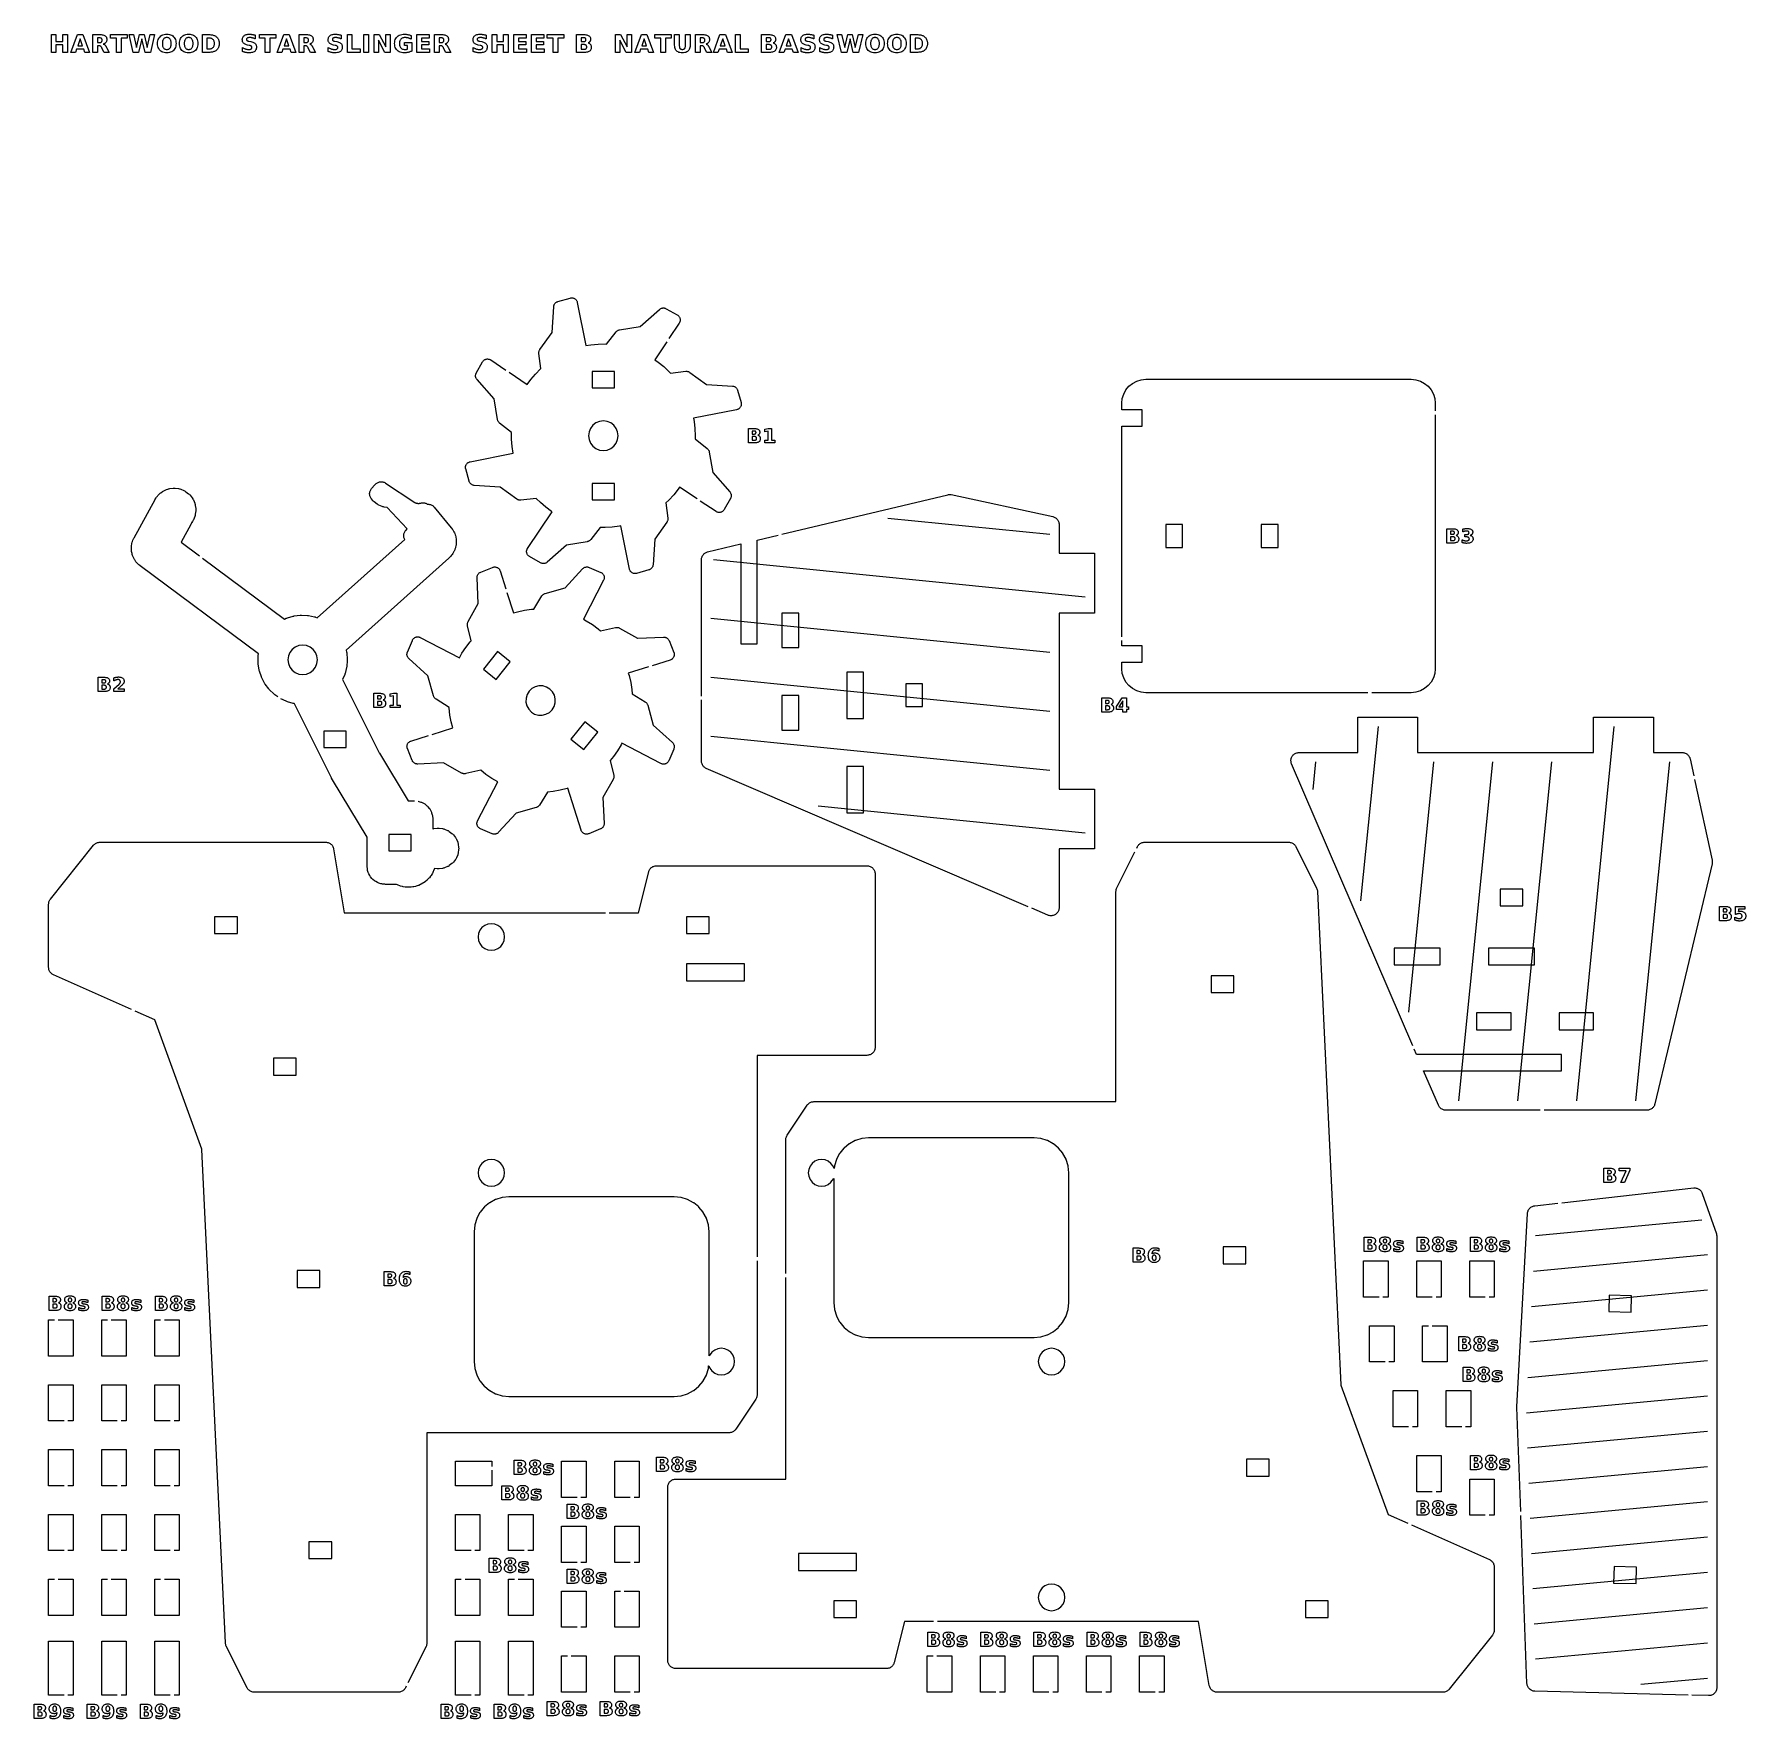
# Model space of a CAD drawing. Header units: millimetres. Extents: x 6 to 297, y 4 to 290.
import ezdxf

# ---------------------------------------------------------------- set-up
doc = ezdxf.new("R2010")
doc.units = ezdxf.units.MM
for name, color, linetype in [('CUT', 1, 'CONTINUOUS'), ('ENGRAVE', 5, 'CONTINUOUS'), ('SCORE', 7, 'CONTINUOUS')]:
    doc.layers.add(name, color=color, linetype=linetype)

msp = doc.modelspace()

# ---------------------------------------------------------------- linework, layer by layer
at = {"layer": 'CUT', "color": 1}
for points in [[(87.0245, 232.7647), (90.0968, 230.7119), (90.6896, 231.5413), (91.466, 232.4666), (92.3117, 233.3289), (92.3806, 233.3889), (92.0716, 235.9733), (92.0652, 236.0617), (92.067, 236.1521), (92.0772, 236.2419), (92.0956, 236.3304), (92.1222, 236.4168), (92.1566, 236.5004), (92.1987, 236.5804), (92.247, 236.6547), (94.3012, 239.5143), (94.3018, 239.5153), (94.302, 239.5165), (94.5782, 243.8867), (94.5882, 243.9768), (94.6071, 244.0673), (94.6344, 244.1556), (94.67, 244.2409), (94.7135, 244.3225), (94.7645, 244.3996), (94.8226, 244.4715), (94.8872, 244.5376), (94.9578, 244.5972), (95.0337, 244.6499), (95.1143, 244.6952), (95.1988, 244.7327), (95.2848, 244.7614), (97.3622, 245.3472), (97.4525, 245.3681), (97.5463, 245.3803), (97.6408, 245.3833), (97.7352, 245.3772), (97.8285, 245.362), (97.92, 245.3378), (98.0086, 245.3049), (98.0936, 245.2635), (98.1743, 245.2141), (98.2497, 245.1571), (98.3193, 245.0931), (98.3824, 245.0226), (98.4383, 244.9463), (98.4866, 244.865), (98.5268, 244.7794), (98.5585, 244.6903), (98.581, 244.6004), (100.0369, 237.281), (100.8922, 237.4318), (102.0944, 237.5487), (103.302, 237.5721), (103.5409, 237.5582), (105.153, 239.6081), (105.211, 239.6752), (105.2762, 239.7378), (105.3469, 239.7942), (105.4225, 239.8437), (105.5024, 239.886), (105.5859, 239.9207), (105.6722, 239.9476), (105.7589, 239.9659), (109.2335, 240.5355), (109.2346, 240.5357), (109.2356, 240.5364), (112.5212, 243.4314), (112.592, 243.488), (112.6693, 243.5387), (112.751, 243.5818), (112.8365, 243.6169), (112.9249, 243.6439), (113.0155, 243.6623), (113.1074, 243.6721), (113.1998, 243.6731), (113.292, 243.6653), (113.3829, 243.6489), (113.4719, 243.624), (113.5581, 243.5907), (113.6393, 243.5502), (115.5224, 242.4955), (115.6011, 242.4464), (115.676, 242.3887), (115.745, 242.324), (115.8074, 242.253), (115.8626, 242.1762), (115.9102, 242.0944), (115.9496, 242.0085), (115.9804, 241.9191), (116.0025, 241.8271), (116.0156, 241.7335), (116.0195, 241.639), (116.0143, 241.5446), (115.9999, 241.4511), (115.9766, 241.3595), (115.9445, 241.2705), (115.9039, 241.1851), (115.8561, 241.1056), (114.0968, 238.4725)], [(113.7357, 237.932), (111.709, 234.899), (112.3008, 234.4931), (113.2409, 233.7348), (114.1195, 232.9059), (114.3804, 232.6184), (116.9733, 232.9284), (117.0617, 232.9348), (117.1521, 232.933), (117.2419, 232.9228), (117.3304, 232.9044), (117.4168, 232.8778), (117.5004, 232.8434), (117.5804, 232.8013), (117.6547, 232.753), (120.5143, 230.6988), (120.5153, 230.6982), (120.5165, 230.698), (124.8867, 230.4218), (124.9768, 230.4118), (125.0673, 230.3929), (125.1556, 230.3656), (125.2409, 230.33), (125.3225, 230.2865), (125.3996, 230.2355), (125.4715, 230.1774), (125.5376, 230.1128), (125.5972, 230.0422), (125.6499, 229.9663), (125.6952, 229.8857), (125.7327, 229.8012), (125.7614, 229.7152), (126.3472, 227.6378), (126.3681, 227.5475), (126.3803, 227.4537), (126.3833, 227.3592), (126.3772, 227.2648), (126.362, 227.1715), (126.3378, 227.08), (126.3049, 226.9914), (126.2635, 226.9064), (126.2141, 226.8257), (126.1571, 226.7503), (126.0931, 226.6807), (126.0226, 226.6176), (125.9463, 226.5617), (125.865, 226.5134), (125.7794, 226.4732), (125.6903, 226.4415), (125.6004, 226.419), (118.2788, 224.9627), (118.388, 224.4066), (118.5282, 223.2069), (118.5751, 222), (118.5542, 221.4622), (120.6081, 219.847), (120.6752, 219.789), (120.7378, 219.7238), (120.7942, 219.6531), (120.8437, 219.5775), (120.886, 219.4976), (120.9207, 219.4141), (120.9476, 219.3278), (120.9659, 219.2411), (121.5355, 215.7665), (121.5357, 215.7654), (121.5364, 215.7644), (124.4314, 212.4788), (124.488, 212.408), (124.5387, 212.3307), (124.5818, 212.249), (124.6169, 212.1635), (124.6439, 212.0751), (124.6623, 211.9845), (124.6721, 211.8926), (124.6731, 211.8002), (124.6653, 211.708), (124.6489, 211.6171), (124.624, 211.5281), (124.5907, 211.4419), (124.5502, 211.3607), (123.4955, 209.4776), (123.4464, 209.3989), (123.3887, 209.324), (123.324, 209.255), (123.253, 209.1926), (123.1762, 209.1374), (123.0944, 209.0898), (123.0085, 209.0504), (122.9191, 209.0196), (122.8271, 208.9975), (122.7335, 208.9844), (122.639, 208.9805), (122.5446, 208.9857), (122.4511, 209.0001), (122.3595, 209.0234), (122.2705, 209.0555), (122.1851, 209.0961), (122.1056, 209.1439), (119.4399, 210.925)], [(118.8995, 211.2861), (115.8996, 213.2906), (115.6711, 212.9432), (114.9312, 211.9885), (114.1195, 211.0941), (113.6182, 210.6212), (113.9284, 208.0267), (113.9348, 207.9383), (113.933, 207.8479), (113.9228, 207.7581), (113.9044, 207.6696), (113.8778, 207.5832), (113.8434, 207.4996), (113.8013, 207.4196), (113.753, 207.3453), (111.6988, 204.4857), (111.6982, 204.4847), (111.698, 204.4835), (111.4218, 200.1133), (111.4118, 200.0232), (111.3929, 199.9327), (111.3656, 199.8444), (111.33, 199.7591), (111.2865, 199.6775), (111.2355, 199.6004), (111.1774, 199.5285), (111.1128, 199.4624), (111.0422, 199.4028), (110.9663, 199.3501), (110.8857, 199.3048), (110.8012, 199.2673), (110.7152, 199.2386), (108.6378, 198.6528), (108.5475, 198.6319), (108.4537, 198.6197), (108.3592, 198.6167), (108.2648, 198.6228), (108.1715, 198.638), (108.08, 198.6622), (107.9914, 198.6951), (107.9064, 198.7365), (107.8257, 198.7859), (107.7503, 198.8429), (107.6807, 198.9069), (107.6176, 198.9774), (107.5617, 199.0537), (107.5134, 199.135), (107.4732, 199.2206), (107.4415, 199.3097), (107.419, 199.3996), (105.9634, 206.7176), (105.7046, 206.6616), (104.5078, 206.4981), (103.302, 206.4279), (102.461, 206.4442), (100.847, 204.3919), (100.789, 204.3248), (100.7238, 204.2622), (100.6531, 204.2058), (100.5775, 204.1563), (100.4976, 204.114), (100.4141, 204.0793), (100.3278, 204.0524), (100.2411, 204.0341), (96.7665, 203.4645), (96.7654, 203.4643), (96.7644, 203.4636), (93.4788, 200.5686), (93.408, 200.512), (93.3307, 200.4613), (93.249, 200.4182), (93.1635, 200.3831), (93.0751, 200.3561), (92.9845, 200.3377), (92.8926, 200.3279), (92.8002, 200.3269), (92.708, 200.3347), (92.6171, 200.3511), (92.5281, 200.376), (92.4419, 200.4093), (92.3607, 200.4498), (90.4776, 201.5045), (90.3989, 201.5536), (90.324, 201.6113), (90.255, 201.676), (90.1926, 201.747), (90.1374, 201.8238), (90.0898, 201.9056), (90.0504, 201.9915), (90.0196, 202.0809), (89.9975, 202.1729), (89.9844, 202.2665), (89.9805, 202.361), (89.9857, 202.4554), (90.0001, 202.5489), (90.0234, 202.6405), (90.0555, 202.7295), (90.0961, 202.8149), (90.1439, 202.8944), (94.2869, 209.095), (94.1906, 209.1556), (93.2218, 209.8769), (92.3117, 210.6711), (91.6154, 211.3811), (89.0267, 211.0716), (88.9383, 211.0652), (88.8479, 211.067), (88.7581, 211.0772), (88.6696, 211.0956), (88.5832, 211.1222), (88.4996, 211.1566), (88.4196, 211.1987), (88.3453, 211.247), (85.4857, 213.3012), (85.4847, 213.3018), (85.4835, 213.302), (81.1133, 213.5782), (81.0232, 213.5882), (80.9327, 213.6071), (80.8444, 213.6344), (80.7591, 213.67), (80.6775, 213.7135), (80.6004, 213.7645), (80.5285, 213.8226), (80.4624, 213.8872), (80.4028, 213.9578), (80.3501, 214.0337), (80.3048, 214.1143), (80.2673, 214.1988), (80.2386, 214.2848), (79.6528, 216.3622), (79.6319, 216.4525), (79.6197, 216.5463), (79.6167, 216.6408), (79.6228, 216.7352), (79.638, 216.8285), (79.6622, 216.92), (79.6951, 217.0086), (79.7365, 217.0936), (79.7859, 217.1743), (79.8429, 217.2497), (79.9069, 217.3193), (79.9774, 217.3824), (80.0537, 217.4383), (80.135, 217.4866), (80.2206, 217.5268), (80.3097, 217.5585), (80.3996, 217.581), (87.7111, 219.0353), (87.5303, 220.1918), (87.4367, 221.3961), (87.4367, 222.545), (85.3919, 224.153), (85.3248, 224.211), (85.2622, 224.2762), (85.2058, 224.3469), (85.1563, 224.4225), (85.114, 224.5024), (85.0793, 224.5859), (85.0524, 224.6722), (85.0341, 224.7589), (84.4645, 228.2335), (84.4643, 228.2346), (84.4636, 228.2356), (81.5686, 231.5212), (81.512, 231.592), (81.4613, 231.6693), (81.4182, 231.751), (81.3831, 231.8365), (81.3561, 231.9249), (81.3377, 232.0155), (81.3279, 232.1074), (81.3269, 232.1998), (81.3347, 232.292), (81.3511, 232.3829), (81.376, 232.4719), (81.4093, 232.5581), (81.4498, 232.6393), (82.5045, 234.5224), (82.5536, 234.6011), (82.6113, 234.676), (82.676, 234.745), (82.747, 234.8074), (82.8238, 234.8626), (82.9056, 234.9102), (82.9915, 234.9496), (83.0809, 234.9804), (83.1729, 235.0025), (83.2665, 235.0156), (83.361, 235.0195), (83.4554, 235.0143), (83.5489, 234.9999), (83.6405, 234.9766), (83.7295, 234.9445), (83.8149, 234.9039), (83.8944, 234.8561), (86.4841, 233.1258)], [(190.925, 187.9101), (190.925, 223.605), (194.395, 223.605), (194.395, 226.395), (190.925, 226.395), (190.925, 227.5037), (191.0029, 228.2951), (191.2349, 229.0596), (191.6115, 229.7642), (192.1183, 230.3817), (192.7358, 230.8885), (193.4404, 231.2651), (194.2049, 231.4971), (194.9963, 231.575), (240.0037, 231.575), (240.7951, 231.4971), (241.5596, 231.2651), (242.2642, 230.8885), (242.8817, 230.3817), (243.3885, 229.7642), (243.7651, 229.0596), (243.9971, 228.2951), (244.075, 227.5037), (244.075, 226.2174)], [(244.075, 225.5674), (244.075, 182.4963), (243.9971, 181.7049), (243.7651, 180.9404), (243.3885, 180.2358), (242.8817, 179.6183), (242.2642, 179.1115), (241.5596, 178.7349), (240.7951, 178.5029), (240.0037, 178.425), (233.3086, 178.425)], [(47.773, 177.743), (47.2959, 178.0723), (47.2118, 178.1355), (47.133, 178.2052), (46.4059, 178.9036), (46.333, 178.9795), (46.2665, 179.061), (45.6608, 179.867), (45.6011, 179.9536), (45.5485, 180.0447), (45.0799, 180.9374), (45.0348, 181.0324), (44.9975, 181.1308), (44.6783, 182.0871), (44.649, 182.1881), (44.628, 182.2912), (44.4662, 183.2864), (44.4536, 183.3908), (44.4493, 183.4959), (44.4493, 184.5041), (44.4536, 184.6092), (44.4662, 184.7136), (44.512, 184.9951), (24.4561, 199.934), (24.4077, 199.9718), (24.2094, 200.1348), (24.1184, 200.2173), (23.957, 200.378), (23.8742, 200.4687), (23.7289, 200.644), (23.6552, 200.7423), (23.5273, 200.9307), (23.4632, 201.0355), (23.3538, 201.2352), (23.3, 201.3456), (23.2102, 201.5549), (23.1671, 201.67), (23.0977, 201.8868), (23.0658, 202.0055), (23.0173, 202.2279), (22.9969, 202.3491), (22.9698, 202.5752), (22.961, 202.6977), (22.9557, 202.9253), (22.9586, 203.0482), (22.9749, 203.2753), (22.9896, 203.3973), (23.0275, 203.6218), (23.0537, 203.7418), (23.1128, 203.9617), (23.1503, 204.0787), (23.2302, 204.2919), (23.2787, 204.4048), (23.3911, 204.6355), (23.4194, 204.6901), (26.9784, 211.1842), (27.0102, 211.2388), (27.1482, 211.4638), (27.2195, 211.5681), (27.361, 211.7547), (27.4421, 211.8515), (27.6012, 212.0234), (27.6915, 212.1118), (27.8666, 212.2672), (27.9651, 212.3463), (28.1546, 212.4838), (28.2604, 212.5529), (28.4625, 212.6712), (28.5746, 212.7296), (28.7873, 212.8275), (28.9045, 212.8746), (29.1258, 212.9512), (29.2471, 212.9866), (29.3275, 213.0059), (29.4592, 213.0302), (30.024, 213.1046), (30.1423, 213.1146), (30.177, 213.116), (30.2877, 213.1156), (30.3979, 213.1058), (30.9702, 213.0304), (31.1281, 212.9995), (31.1858, 212.9844), (31.3526, 212.9283), (31.8799, 212.7099), (31.9715, 212.6678), (32.0596, 212.6187), (32.1041, 212.5915), (32.2181, 212.5134), (32.6685, 212.1679), (32.7593, 212.0913), (32.7847, 212.0677), (32.8627, 211.9892), (32.9337, 211.9043), (33.2851, 211.4463), (33.3749, 211.3129), (33.405, 211.2614), (33.4833, 211.1038), (33.7017, 210.5765), (33.7367, 210.4819), (33.7643, 210.3849), (33.7766, 210.3342), (33.8019, 210.1984), (33.876, 209.6356), (33.8861, 209.5172), (33.8874, 209.4826), (33.887, 209.3719), (33.8772, 209.2616), (33.8019, 208.6893), (33.771, 208.5315), (33.7559, 208.4738), (33.6998, 208.307), (33.4736, 207.7608), (33.4254, 207.6576), (33.3676, 207.5574), (33.3022, 207.4641), (33.187, 207.3139), (33.1772, 207.2997), (33.1524, 207.2069), (33.1078, 207.0875), (33.0529, 206.9746), (31.3875, 203.9359), (34.497, 201.6198)], [(35.0183, 201.2315), (48.904, 190.8885), (49.2185, 191.0378), (49.3153, 191.079), (49.4151, 191.1123), (50.3835, 191.3928), (50.4856, 191.418), (50.5894, 191.4349), (51.5903, 191.5564), (51.6951, 191.5649), (51.8003, 191.5649), (52.8077, 191.5243), (52.9126, 191.5158), (53.0164, 191.4989), (54.0042, 191.2973), (54.1064, 191.2721), (54.2062, 191.2388), (54.4684, 191.1393), (69.3127, 204.4196), (69.2712, 204.4961), (69.2219, 204.6124), (69.1838, 204.7329), (69.1574, 204.8565), (69.1429, 204.9821), (69.1404, 205.1085), (69.1499, 205.2345), (69.1715, 205.359), (69.2048, 205.481), (69.2495, 205.5992), (69.3053, 205.7126), (69.3717, 205.8201), (69.448, 205.9209), (69.5324, 206.0126), (69.7372, 206.215), (66.3536, 209.8277), (66.3496, 209.8316), (66.344, 209.8326), (65.8268, 209.9007), (65.7147, 209.9204), (65.6032, 209.9503), (65.4963, 209.9892), (64.9264, 210.225), (64.8231, 210.2731), (64.7229, 210.3309), (64.6296, 210.3962), (64.1403, 210.7714), (64.053, 210.8446), (63.9712, 210.9262), (63.898, 211.0135), (63.6272, 211.366), (63.5534, 211.4728), (63.4896, 211.5879), (63.4375, 211.7089), (63.3978, 211.8344), (63.3706, 211.9633), (63.3564, 212.0942), (63.3553, 212.2259), (63.3672, 212.357), (63.3921, 212.4863), (63.4297, 212.6125), (63.4796, 212.7344), (63.5414, 212.8507), (63.6144, 212.9602), (63.6968, 213.0606), (64.2538, 213.6745), (64.2688, 213.6916), (64.2822, 213.7076), (64.2852, 213.7113), (64.371, 213.8075), (64.4672, 213.8961), (64.5717, 213.9747), (64.6835, 214.0427), (64.8013, 214.0993), (64.9243, 214.144), (65.051, 214.1764), (65.1803, 214.1962), (65.3109, 214.2031), (65.4415, 214.1971), (65.5709, 214.1782), (65.6979, 214.1467), (65.8211, 214.1028), (65.9393, 214.047), (66.0499, 213.9807), (70.8474, 210.7752), (70.8593, 210.7674), (70.8703, 210.7604), (70.8825, 210.7529), (70.9366, 210.7204), (70.9614, 210.7064), (70.9844, 210.6941), (71.0098, 210.6812), (71.0596, 210.6575), (71.0856, 210.6459), (71.1097, 210.6359), (71.1362, 210.6256), (71.1881, 210.6069), (71.2151, 210.5978), (71.24, 210.5902), (71.2675, 210.5825), (71.3209, 210.5689), (71.3487, 210.5625), (71.3742, 210.5573), (71.4022, 210.5523), (71.4568, 210.5439), (71.485, 210.5403), (71.5109, 210.5376), (71.5393, 210.5353), (71.5944, 210.5323), (71.6229, 210.5314), (71.6489, 210.5312), (71.6774, 210.5317), (71.7325, 210.534), (71.7609, 210.5359), (71.7869, 210.5382), (71.8152, 210.5415), (71.8698, 210.5491), (71.8979, 210.5537), (71.9235, 210.5585), (71.9514, 210.5645), (72.005, 210.5774), (72.0325, 210.5847), (72.0346, 210.5853), (72.1562, 210.6146), (72.2817, 210.6324), (72.4084, 210.638), (72.535, 210.6316), (72.6604, 210.6131), (72.7835, 210.5826), (72.9031, 210.5406), (73.0182, 210.4873), (73.1276, 210.4232), (73.1719, 210.3913), (73.1775, 210.3877), (73.2756, 210.3927), (73.4058, 210.3866), (73.5347, 210.3677), (73.6611, 210.3363), (73.7838, 210.2926), (73.9016, 210.2371), (74.0135, 210.1702), (74.1182, 210.0927), (74.2148, 210.0053), (74.3011, 209.9103), (77.2027, 206.3791), (77.2406, 206.3306), (77.394, 206.1246), (77.4627, 206.0226), (77.5807, 205.8276), (77.6394, 205.7195), (77.7383, 205.5142), (77.7863, 205.401), (77.8652, 205.1872), (77.9022, 205.0699), (77.9603, 204.8495), (77.9859, 204.7292), (78.0228, 204.5043), (78.0368, 204.3822), (78.052, 204.1548), (78.0544, 204.0318), (78.0478, 203.804), (78.0384, 203.6814), (78.0101, 203.4553), (77.9891, 203.3341), (77.9394, 203.1117), (77.9069, 202.9931), (77.8362, 202.7764), (77.7925, 202.6615), (77.7014, 202.4525), (77.647, 202.3423), (77.5364, 202.143), (77.4717, 202.0384), (77.3426, 201.8506), (77.2682, 201.7527), (77.1218, 201.578), (77.0384, 201.4877), (76.8553, 201.3074), (76.8105, 201.2653), (59.3675, 185.6602), (59.4519, 185.3175), (59.473, 185.2145), (59.4856, 185.11), (59.5668, 184.1051), (59.571, 184), (59.5668, 183.8949), (59.4856, 182.89), (59.473, 182.7855), (59.4519, 182.6825), (59.2106, 181.7036), (59.1814, 181.6025), (59.1441, 181.5041), (58.7847, 180.6607), (65.0033, 168.2233), (65.025, 168.1838), (69.8903, 160.075), (70.9404, 160.075), (70.9428, 160.0749)], [(133.287, 205.3121), (161.397, 212.005), (161.516, 212.0277), (161.6382, 212.04), (161.761, 212.0412), (161.8834, 212.0315), (162.0028, 212.0113), (179.1924, 208.2946), (179.3194, 208.2606), (179.4442, 208.2138), (179.564, 208.1552), (179.6775, 208.0853), (179.7836, 208.0046), (179.8815, 207.9141), (179.9702, 207.8145), (180.0487, 207.7069), (180.1165, 207.5921), (180.1729, 207.4712), (180.2173, 207.3455), (180.2493, 207.2161), (180.2686, 207.0842), (180.275, 206.9529), (180.275, 202.075), (186.275, 202.075), (186.275, 191.925), (180.275, 191.925), (180.275, 162.075), (186.275, 162.075), (186.275, 151.925), (180.275, 151.925), (180.275, 141.9718), (180.2684, 141.838), (180.2483, 141.7036), (180.2151, 141.5719), (180.169, 141.4441), (180.1106, 141.3214), (180.0403, 141.2052), (179.9589, 141.0964), (179.8672, 140.9962), (179.766, 140.9055), (179.6564, 140.8253), (179.5394, 140.7562), (179.4162, 140.6991), (179.2879, 140.6544), (179.1558, 140.6226), (179.0212, 140.6039), (178.8855, 140.5986), (178.7499, 140.6068), (178.6157, 140.6283), (178.4844, 140.6629), (178.3588, 140.7096), (175.6377, 141.879)], [(119.625, 177.8446), (119.625, 200.975), (119.6312, 201.1043), (119.6499, 201.2342), (119.681, 201.3618), (119.724, 201.4858), (119.7787, 201.6051), (119.8446, 201.7187), (119.9209, 201.8255), (120.0071, 201.9245), (120.1024, 202.0149), (120.2058, 202.0957), (120.3164, 202.1663), (120.4333, 202.2261), (120.5554, 202.2744), (120.6798, 202.3104), (126.305, 203.6497), (126.305, 186.705), (129.095, 186.705), (129.095, 204.314), (132.6547, 205.1615)], [(73.9626, 171.3627), (77.486, 172.4756), (77.2097, 173.4569), (76.9734, 174.6414), (76.8297, 175.8407), (76.8259, 175.932), (74.6163, 177.3075), (74.5433, 177.3578), (74.4739, 177.4157), (74.4102, 177.4799), (74.3527, 177.5496), (74.3019, 177.6244), (74.2583, 177.7035), (74.2222, 177.7864), (74.1944, 177.8706), (73.2483, 181.262), (73.2479, 181.2632), (73.2471, 181.264), (70.0102, 184.2133), (69.9461, 184.2774), (69.8873, 184.3487), (69.8355, 184.4253), (69.7912, 184.5064), (69.7548, 184.5914), (69.7266, 184.6794), (69.7068, 184.7697), (69.6957, 184.8614), (69.6933, 184.9538), (69.6997, 185.0461), (69.7148, 185.1372), (69.7384, 185.2266), (69.7698, 185.3116), (70.6121, 187.2989), (70.6524, 187.3824), (70.7016, 187.4632), (70.7583, 187.5389), (70.8221, 187.6087), (70.8924, 187.672), (70.9684, 187.7282), (71.0496, 187.7767), (71.135, 187.8172), (71.224, 187.8492), (71.3157, 187.8724), (71.4092, 187.8867), (71.5036, 187.8918), (71.5981, 187.8877), (71.6917, 187.8745), (71.7837, 187.8523), (71.873, 187.8214), (71.9573, 187.7826), (78.5786, 184.34), (78.9959, 185.1017), (79.6567, 186.1128), (80.3938, 187.0696), (80.5541, 187.2473), (79.9632, 189.7874), (79.9471, 189.8746), (79.9391, 189.9646), (79.9394, 190.055), (79.948, 190.145), (79.965, 190.2338), (79.9901, 190.3206), (80.0231, 190.4047), (80.0631, 190.4839), (81.7921, 193.551), (81.7927, 193.5521), (81.7927, 193.5532), (81.5893, 197.9275), (81.5894, 198.0182), (81.5982, 198.1102), (81.6157, 198.2009), (81.6418, 198.2896), (81.6761, 198.3755), (81.7184, 198.4577), (81.7682, 198.5355), (81.8253, 198.6082), (81.8889, 198.6753), (81.9586, 198.7359), (82.0338, 198.7898), (82.1137, 198.8362), (82.196, 198.8742), (84.1968, 199.6837), (84.2844, 199.7143), (84.3762, 199.7367), (84.4699, 199.7501), (84.5643, 199.7543), (84.6588, 199.7494), (84.7523, 199.7353), (84.844, 199.7123), (84.9331, 199.6805), (85.0186, 199.6402), (85.0999, 199.5918), (85.176, 199.5358), (85.2464, 199.4726), (85.3104, 199.4029), (85.3672, 199.3274), (85.4166, 199.2467), (85.4578, 199.1616), (85.49, 199.0746), (86.4438, 196.0549)], [(86.6396, 195.4351), (87.7383, 191.9566), (88.4251, 192.1644), (89.6048, 192.4236), (90.8011, 192.5906), (91.1886, 192.6143), (92.5686, 194.8312), (92.6189, 194.9042), (92.6769, 194.9735), (92.741, 195.0373), (92.8108, 195.0947), (92.8855, 195.1455), (92.9647, 195.1892), (93.0476, 195.2253), (93.1318, 195.2531), (96.5232, 196.1992), (96.5243, 196.1996), (96.5251, 196.2004), (99.4744, 199.4373), (99.5386, 199.5013), (99.6099, 199.5601), (99.6865, 199.6119), (99.7676, 199.6562), (99.8525, 199.6927), (99.9405, 199.7209), (100.0308, 199.7407), (100.1226, 199.7518), (100.215, 199.7542), (100.3072, 199.7478), (100.3984, 199.7327), (100.4878, 199.7091), (100.5728, 199.6777), (102.56, 198.8353), (102.6436, 198.795), (102.7244, 198.7459), (102.8, 198.6892), (102.8698, 198.6254), (102.9331, 198.5551), (102.9893, 198.479), (103.0379, 198.3979), (103.0783, 198.3124), (103.1103, 198.2234), (103.1336, 198.1318), (103.1478, 198.0383), (103.1529, 197.9439), (103.1489, 197.8494), (103.1357, 197.7557), (103.1135, 197.6638), (103.0825, 197.5745), (103.0438, 197.4902), (99.6002, 190.8669), (100.1023, 190.6043), (101.126, 189.9633), (102.097, 189.2448), (102.5035, 188.8922), (105.0485, 189.4843), (105.1357, 189.5003), (105.2257, 189.5084), (105.3161, 189.5081), (105.4061, 189.4995), (105.4949, 189.4825), (105.5817, 189.4574), (105.6659, 189.4243), (105.745, 189.3844), (108.8122, 187.6553), (108.8132, 187.6548), (108.8144, 187.6548), (113.1887, 187.8582), (113.2793, 187.8581), (113.3713, 187.8492), (113.4621, 187.8317), (113.5508, 187.8057), (113.6366, 187.7714), (113.7188, 187.7291), (113.7966, 187.6792), (113.8694, 187.6222), (113.9364, 187.5586), (113.9971, 187.4889), (114.0509, 187.4137), (114.0974, 187.3338), (114.1353, 187.2515), (114.9449, 185.2507), (114.9755, 185.1631), (114.9979, 185.0712), (115.0112, 184.9776), (115.0155, 184.8831), (115.0105, 184.7887), (114.9965, 184.6952), (114.9735, 184.6035), (114.9416, 184.5144), (114.9013, 184.4289), (114.8529, 184.3476), (114.7969, 184.2715), (114.7338, 184.2011), (114.6641, 184.1371), (114.5885, 184.0802), (114.5079, 184.0309), (114.4228, 183.9897), (114.3358, 183.9575), (111.2787, 182.9919)], [(232.6586, 178.425), (194.9963, 178.425), (194.2049, 178.5029), (193.4404, 178.7349), (192.7358, 179.1115), (192.1183, 179.6183), (191.6115, 180.2358), (191.2349, 180.9404), (191.0029, 181.7049), (190.925, 182.4963), (190.925, 183.605), (194.395, 183.605), (194.395, 186.395), (190.925, 186.395), (190.925, 187.2601)], [(110.6589, 182.7961), (107.2185, 181.7094), (107.3466, 181.3139), (107.6286, 180.1394), (107.8187, 178.9466), (107.8741, 178.2597), (110.0923, 176.8788), (110.1653, 176.8286), (110.2347, 176.7706), (110.2984, 176.7065), (110.3559, 176.6367), (110.4067, 176.5619), (110.4503, 176.4828), (110.4865, 176.3999), (110.5142, 176.3157), (111.4603, 172.9243), (111.4607, 172.9232), (111.4615, 172.9223), (114.6984, 169.9731), (114.7625, 169.9089), (114.8213, 169.8376), (114.8731, 169.761), (114.9174, 169.6799), (114.9538, 169.595), (114.982, 169.5069), (115.0018, 169.4166), (115.0129, 169.3249), (115.0153, 169.2325), (115.0089, 169.1403), (114.9939, 169.0491), (114.9702, 168.9597), (114.9388, 168.8747), (114.0965, 166.8874), (114.0562, 166.8039), (114.0071, 166.7231), (113.9503, 166.6475), (113.8865, 166.5777), (113.8163, 166.5144), (113.7402, 166.4582), (113.6591, 166.4096), (113.5736, 166.3691), (113.4846, 166.3371), (113.3929, 166.3139), (113.2994, 166.2997), (113.205, 166.2945), (113.1105, 166.2986), (113.0169, 166.3118), (112.925, 166.334), (112.8356, 166.365), (112.7514, 166.4037), (106.1313, 169.8456), (106.0132, 169.6086), (105.3921, 168.5727), (104.6926, 167.588), (104.1538, 166.942), (104.7454, 164.399), (104.7615, 164.3118), (104.7696, 164.2217), (104.7693, 164.1313), (104.7606, 164.0414), (104.7436, 163.9526), (104.7185, 163.8657), (104.6855, 163.7816), (104.6456, 163.7024), (102.9165, 160.6353), (102.916, 160.6343), (102.916, 160.6331), (103.1193, 156.2588), (103.1192, 156.1682), (103.1104, 156.0761), (103.0929, 155.9854), (103.0669, 155.8967), (103.0325, 155.8109), (102.9903, 155.7287), (102.9404, 155.6509), (102.8834, 155.5781), (102.8197, 155.5111), (102.75, 155.4504), (102.6749, 155.3966), (102.595, 155.3501), (102.5126, 155.3121), (100.5118, 154.5026), (100.4243, 154.472), (100.3324, 154.4496), (100.2388, 154.4363), (100.1443, 154.432), (100.0499, 154.4369), (99.9563, 154.451), (99.8646, 154.474), (99.7756, 154.5058), (99.69, 154.5461), (99.6088, 154.5945), (99.5326, 154.6506), (99.4622, 154.7137), (99.3983, 154.7834), (99.3414, 154.8589), (99.2921, 154.9396), (99.2508, 155.0247), (99.2186, 155.1117), (96.9726, 162.2227), (96.865, 162.1856), (95.6962, 161.8809), (94.5073, 161.6676), (93.5178, 161.5685), (92.14, 159.3552), (92.0897, 159.2822), (92.0318, 159.2128), (91.9676, 159.1491), (91.8979, 159.0916), (91.8231, 159.0408), (91.7439, 158.9971), (91.6611, 158.961), (91.5769, 158.9333), (88.1854, 157.9871), (88.1843, 157.9868), (88.1835, 157.9859), (85.2342, 154.749), (85.17, 154.685), (85.0987, 154.6262), (85.0222, 154.5744), (84.9411, 154.5301), (84.8561, 154.4937), (84.7681, 154.4654), (84.6778, 154.4457), (84.586, 154.4345), (84.4936, 154.4322), (84.4014, 154.4385), (84.3102, 154.4536), (84.2209, 154.4773), (84.1358, 154.5086), (82.1486, 155.351), (82.0651, 155.3913), (81.9843, 155.4404), (81.9086, 155.4972), (81.8388, 155.561), (81.7755, 155.6312), (81.7193, 155.7073), (81.6708, 155.7884), (81.6303, 155.8739), (81.5983, 155.9629), (81.5751, 156.0545), (81.5608, 156.148), (81.5557, 156.2425), (81.5598, 156.3369), (81.5729, 156.4306), (81.5951, 156.5225), (81.6261, 156.6119), (81.6649, 156.6961), (85.1037, 163.3103), (84.0883, 163.8926), (83.0902, 164.5729), (82.1938, 165.2915), (79.6601, 164.7021), (79.5729, 164.686), (79.4829, 164.6779), (79.3925, 164.6782), (79.3025, 164.6869), (79.2137, 164.7038), (79.1269, 164.7289), (79.0427, 164.762), (78.9636, 164.8019), (75.8965, 166.531), (75.8954, 166.5315), (75.8942, 166.5315), (71.52, 166.3282), (71.4293, 166.3282), (71.3373, 166.3371), (71.2465, 166.3546), (71.1578, 166.3806), (71.072, 166.4149), (70.9898, 166.4572), (70.912, 166.5071), (70.8393, 166.5641), (70.7722, 166.6278), (70.7115, 166.6975), (70.6577, 166.7726), (70.6112, 166.8525), (70.5733, 166.9348), (69.7637, 168.9357), (69.7332, 169.0232), (69.7108, 169.1151), (69.6974, 169.2087), (69.6932, 169.3032), (69.6981, 169.3976), (69.7121, 169.4911), (69.7352, 169.5829), (69.767, 169.6719), (69.8073, 169.7575), (69.8557, 169.8387), (69.9117, 169.9149), (69.9749, 169.9853), (70.0445, 170.0492), (70.1201, 170.1061), (70.2008, 170.1554), (70.2859, 170.1967), (70.3728, 170.2289), (73.3428, 171.1669)], [(71.5894, 160.0115), (71.5987, 160.0101), (71.7231, 159.9789), (72.0538, 159.8786), (72.1745, 159.8354), (72.2904, 159.7806), (72.5951, 159.6177), (72.7051, 159.5518), (72.808, 159.4754), (73.0752, 159.2562), (73.1701, 159.1701), (73.2562, 159.0752), (73.4754, 158.808), (73.5518, 158.7051), (73.6177, 158.5951), (73.7806, 158.2904), (73.8354, 158.1745), (73.8786, 158.0538), (73.9789, 157.7231), (74.0101, 157.5987), (74.0289, 157.4719), (74.0688, 157.0666), (74.075, 156.9404), (74.075, 155.3377), (74.1269, 155.3533), (74.2634, 155.3787), (74.8287, 155.4531), (74.9422, 155.463), (75.0578, 155.463), (75.1713, 155.4531), (75.7282, 155.3798), (75.8405, 155.36), (75.9521, 155.3301), (76.0592, 155.2911), (76.5782, 155.0761), (76.6815, 155.028), (76.7816, 154.9702), (76.8749, 154.9048), (77.3206, 154.5628), (77.4079, 154.4896), (77.4896, 154.4079), (77.5628, 154.3206), (77.9048, 153.8749), (77.9702, 153.7816), (78.028, 153.6815), (78.0761, 153.5782), (78.2911, 153.0592), (78.3301, 152.9521), (78.36, 152.8405), (78.3798, 152.7282), (78.4531, 152.1713), (78.463, 152.0578), (78.463, 151.9422), (78.4531, 151.8287), (78.3798, 151.2718), (78.36, 151.1595), (78.3301, 151.0479), (78.2911, 150.9408), (78.0761, 150.4218), (78.028, 150.3185), (77.9702, 150.2184), (77.9048, 150.1251), (77.5628, 149.6794), (77.4896, 149.5921), (77.4079, 149.5104), (77.3206, 149.4372), (76.8749, 149.0952), (76.7816, 149.0298), (76.6815, 148.972), (76.5782, 148.9239), (76.0592, 148.7089), (75.9521, 148.6699), (75.8405, 148.64), (75.7282, 148.6202), (75.1713, 148.5469), (75.0578, 148.537), (74.9422, 148.537), (74.8287, 148.5469), (74.3557, 148.6092), (74.3174, 148.4943), (74.2005, 148.1937), (74.149, 148.0783), (74.0033, 147.7907), (73.9407, 147.6809), (73.7674, 147.4089), (73.6944, 147.3058), (73.4953, 147.0522), (73.4125, 146.9567), (73.1895, 146.7237), (73.0978, 146.6369), (72.8531, 146.4269), (72.7532, 146.3494), (72.4891, 146.1644), (72.3822, 146.0971), (72.1012, 145.9389), (71.9881, 145.8824), (71.693, 145.7525), (71.575, 145.7074), (71.2685, 145.6071), (71.1467, 145.5737), (70.8318, 145.5039), (70.7073, 145.4826), (70.3871, 145.444), (70.2611, 145.435), (69.9387, 145.428), (69.8124, 145.4314), (69.4908, 145.456), (69.3655, 145.4718), (69.0479, 145.5278), (68.9247, 145.5558), (68.6141, 145.6427), (68.4943, 145.6826), (68.1937, 145.7995), (68.0783, 145.851), (67.944, 145.9191), (67.9321, 145.9244), (67.9191, 145.925), (66.0596, 145.925), (65.9334, 145.9312), (65.5281, 145.9711), (65.4013, 145.9899), (65.2769, 146.0211), (64.9462, 146.1214), (64.8255, 146.1646), (64.7096, 146.2194), (64.4049, 146.3823), (64.2949, 146.4482), (64.192, 146.5246), (63.9248, 146.7438), (63.8299, 146.8299), (63.7438, 146.9248), (63.5246, 147.192), (63.4482, 147.2949), (63.3823, 147.4049), (63.2194, 147.7096), (63.1646, 147.8255), (63.1214, 147.9462), (63.0211, 148.2769), (62.9899, 148.4013), (62.9711, 148.5281), (62.9312, 148.9334), (62.925, 149.0596), (62.925, 153.8904), (62.9246, 153.8994), (62.9203, 153.9072), (57.0889, 163.6262), (57.0643, 163.6691), (56.9205, 163.931), (56.8976, 163.9748), (50.6033, 176.5635), (50.5894, 176.5651), (50.4856, 176.582), (50.3835, 176.6072), (49.4151, 176.8877), (49.3153, 176.921), (49.2185, 176.9622), (48.3177, 177.3897)], [(175.0406, 142.1357), (120.4554, 165.5937), (120.3372, 165.6515), (120.2235, 165.7214), (120.1172, 165.802), (120.0192, 165.8925), (119.9304, 165.9921), (119.8516, 166.0999), (119.7837, 166.2147), (119.7273, 166.3357), (119.6828, 166.4615), (119.6507, 166.591), (119.6314, 166.723), (119.625, 166.8545), (119.625, 177.1946)], [(240.2519, 118.5585), (219.7096, 166.3588), (219.6629, 166.4844), (219.6283, 166.6157), (219.6068, 166.7499), (219.5986, 166.8855), (219.6039, 167.0212), (219.6226, 167.1558), (219.6544, 167.2879), (219.6991, 167.4162), (219.7562, 167.5394), (219.8253, 167.6564), (219.9055, 167.766), (219.9962, 167.8672), (220.0964, 167.9589), (220.2052, 168.0403), (220.3214, 168.1106), (220.4441, 168.169), (220.5719, 168.2151), (220.7036, 168.2483), (220.838, 168.2684), (220.9718, 168.275), (230.925, 168.275), (230.925, 174.275), (241.075, 174.275), (241.075, 168.275), (270.925, 168.275), (270.925, 174.275), (281.075, 174.275), (281.075, 168.275), (285.9529, 168.275), (286.0842, 168.2686), (286.2161, 168.2493), (286.3455, 168.2173), (286.4712, 168.1729), (286.5921, 168.1165), (286.7069, 168.0487), (286.8145, 167.9702), (286.9141, 167.8815), (287.0046, 167.7836), (287.0853, 167.6775), (287.1552, 167.564), (287.2138, 167.4442), (287.2606, 167.3194), (287.2946, 167.1924), (287.9147, 164.3243)], [(288.0521, 163.689), (291.0113, 150.0028), (291.0315, 149.8834), (291.0412, 149.761), (291.04, 149.6382), (291.0277, 149.516), (291.005, 149.397), (281.3104, 108.6798), (281.2744, 108.5554), (281.2261, 108.4333), (281.1663, 108.3164), (281.0957, 108.2058), (281.0149, 108.1024), (280.9245, 108.0071), (280.8255, 107.9209), (280.7187, 107.8446), (280.6051, 107.7787), (280.4858, 107.724), (280.3618, 107.681), (280.2342, 107.6499), (280.1043, 107.6312), (279.975, 107.625), (262.5278, 107.625)], [(22.9857, 124.702), (9.7399, 130.5891), (9.6236, 130.6476), (9.5119, 130.718), (9.4075, 130.7988), (9.3113, 130.8892), (9.2242, 130.9884), (9.147, 131.0955), (9.0805, 131.2096), (9.0252, 131.3294), (8.9816, 131.4541), (8.9502, 131.5823), (8.9313, 131.713), (8.925, 131.843), (8.925, 142.5458), (8.9313, 142.6763), (8.9504, 142.8074), (8.982, 142.9361), (9.0259, 143.0611), (9.0816, 143.1814), (9.1485, 143.2957), (9.2252, 143.4015), (16.5523, 152.5604), (16.6417, 152.6615), (16.7422, 152.7544), (16.8514, 152.837), (16.9682, 152.9082), (17.0915, 152.9675), (17.2202, 153.0142), (17.3528, 153.0479), (17.4881, 153.0683), (17.6229, 153.075), (55.9006, 153.075), (56.0366, 153.0682), (56.173, 153.0475), (56.3067, 153.0132), (56.4363, 152.9657), (56.5604, 152.9054), (56.6779, 152.833), (56.7876, 152.7492), (56.8883, 152.6548), (56.979, 152.5509), (57.0588, 152.4383), (57.127, 152.3183), (57.1828, 152.1921), (57.2256, 152.0609), (57.2547, 151.9279), (59.0635, 141.075), (103.3455, 141.075)], [(133.925, 79.9058), (133.925, 102.6082), (133.9315, 102.7409), (133.9512, 102.8742), (133.9839, 103.0049), (134.0292, 103.1317), (134.0867, 103.2535), (134.1549, 103.3676), (137.5527, 108.4642), (137.632, 108.5713), (137.7226, 108.6715), (137.8226, 108.7623), (137.9311, 108.8429), (138.0469, 108.9124), (138.169, 108.9702), (138.2962, 109.0158), (138.4272, 109.0486), (138.5608, 109.0685), (138.6939, 109.075), (189.925, 109.075), (189.925, 144.6949), (189.9308, 144.8204), (189.9485, 144.9467), (189.9778, 145.0707), (190.0184, 145.1915), (190.0694, 145.3065), (193.1487, 151.4651)], [(193.4394, 152.0465), (193.5745, 152.3166), (193.6415, 152.4354), (193.7213, 152.5485), (193.812, 152.6529), (193.9128, 152.7477), (194.0226, 152.8319), (194.1403, 152.9046), (194.2647, 152.9652), (194.3945, 153.0129), (194.5285, 153.0473), (194.6653, 153.0681), (194.8016, 153.075), (219.1984, 153.075), (219.3347, 153.0681), (219.4715, 153.0473), (219.6055, 153.0129), (219.7353, 152.9652), (219.8597, 152.9046), (219.9774, 152.8319), (220.0872, 152.7477), (220.188, 152.6529), (220.2787, 152.5485), (220.3585, 152.4354), (220.4255, 152.3166), (223.9452, 145.2772), (224.0017, 145.148), (224.0449, 145.0117), (224.0739, 144.8717), (224.0879, 144.7314), (228.0733, 61.038), (228.0755, 61.0152), (228.0823, 60.9932), (236.0587, 39.0581), (236.0597, 39.0557), (236.062, 39.0545), (239.4203, 37.5619)], [(103.9955, 141.075), (108.9414, 141.075), (110.6815, 148.0352), (110.7185, 148.1582), (110.7676, 148.2787), (110.8279, 148.3941), (110.8989, 148.5032), (110.9798, 148.6051), (111.0701, 148.699), (111.1688, 148.7838), (111.275, 148.859), (111.388, 148.9238), (111.5065, 148.9776), (111.6296, 149.02), (111.7561, 149.0505), (111.885, 149.0689), (112.0132, 149.075), (147.7018, 149.075), (147.8348, 149.0685), (147.9683, 149.0487), (148.0992, 149.0159), (148.2262, 148.9704), (148.3482, 148.9127), (148.464, 148.8433), (148.5723, 148.763), (148.6723, 148.6723), (148.763, 148.5723), (148.8433, 148.464), (148.9127, 148.3482), (148.9704, 148.2262), (149.0159, 148.0992), (149.0487, 147.9683), (149.0685, 147.8348), (149.075, 147.7018), (149.075, 118.2982), (149.0685, 118.1652), (149.0487, 118.0317), (149.0159, 117.9008), (148.9704, 117.7738), (148.9127, 117.6518), (148.8433, 117.536), (148.763, 117.4277), (148.6723, 117.3277), (148.5723, 117.237), (148.464, 117.1567), (148.3482, 117.0873), (148.2262, 117.0296), (148.0992, 116.9841), (147.9683, 116.9513), (147.8348, 116.9315), (147.7018, 116.925), (129.075, 116.925), (129.075, 82.7442)], [(69.5606, 9.9535), (69.4255, 9.6834), (69.3585, 9.5646), (69.2787, 9.4515), (69.188, 9.3471), (69.0872, 9.2523), (68.9774, 9.1681), (68.8597, 9.0954), (68.7353, 9.0348), (68.6055, 8.9871), (68.4715, 8.9527), (68.3347, 8.9319), (68.1984, 8.925), (43.8016, 8.925), (43.6653, 8.9319), (43.5285, 8.9527), (43.3945, 8.9871), (43.2647, 9.0348), (43.1403, 9.0954), (43.0226, 9.1681), (42.9128, 9.2523), (42.812, 9.3471), (42.7213, 9.4515), (42.6415, 9.5646), (42.5745, 9.6834), (39.0548, 16.7228), (38.9983, 16.852), (38.9551, 16.9883), (38.9261, 17.1283), (38.9121, 17.2686), (34.9267, 100.962), (34.9245, 100.9848), (34.9177, 101.0068), (26.9413, 122.9419), (26.9403, 122.9443), (26.938, 122.9455), (23.5797, 124.4381)], [(261.8778, 107.625), (245.8545, 107.625), (245.723, 107.6314), (245.591, 107.6507), (245.4615, 107.6828), (245.3357, 107.7273), (245.2147, 107.7837), (245.0999, 107.8516), (244.9921, 107.9304), (244.8925, 108.0192), (244.802, 108.1172), (244.7214, 108.2235), (244.6515, 108.3372), (244.5937, 108.4554), (242.0799, 114.305), (265.495, 114.305), (265.495, 117.095), (240.8808, 117.095), (240.5085, 117.9613)], [(265.5301, 91.9311), (287.9022, 94.4343), (288.0326, 94.4426), (288.165, 94.4382), (288.2963, 94.4211), (288.4254, 94.3914), (288.5511, 94.3495), (288.6721, 94.2956), (288.7874, 94.2304), (288.8959, 94.1544), (288.9965, 94.0683), (289.0884, 93.9729), (289.1707, 93.8691), (289.2426, 93.7579), (289.3035, 93.6402), (289.3521, 93.519), (291.7359, 86.63), (291.7772, 86.4852), (291.8025, 86.3347), (291.8108, 86.1844), (291.8106, 9.7071), (291.8038, 9.572), (291.7834, 9.4364), (291.7495, 9.3035), (291.7026, 9.1747), (291.6431, 9.0511), (291.5715, 8.9341), (291.4887, 8.8248), (291.3954, 8.7243), (291.2925, 8.6336), (291.1811, 8.5536), (291.0623, 8.4851), (290.9373, 8.4287), (290.8072, 8.3851), (290.6735, 8.3547), (290.5374, 8.3377), (290.4022, 8.3344), (287.5834, 8.4067)], [(258.5543, 39.5432), (257.9048, 57.196), (257.9059, 57.3188), (259.7136, 90.1278), (259.7279, 90.2631), (259.756, 90.398), (259.7975, 90.5295), (259.852, 90.6562), (259.9189, 90.7767), (259.9975, 90.89), (260.0871, 90.9948), (260.1867, 91.0902), (260.2953, 91.175), (260.4119, 91.2486), (260.5353, 91.3101), (260.6643, 91.359), (260.7974, 91.3947), (260.9317, 91.4166), (264.8841, 91.8588)], [(129.075, 82.0942), (129.075, 59.3918), (129.0685, 59.2591), (129.0488, 59.1258), (129.0161, 58.9951), (128.9708, 58.8683), (128.9133, 58.7465), (128.8451, 58.6324), (125.4473, 53.5358), (125.368, 53.4287), (125.2774, 53.3285), (125.1774, 53.2377), (125.0689, 53.1571), (124.9531, 53.0876), (124.831, 53.0298), (124.7038, 52.9842), (124.5728, 52.9514), (124.4392, 52.9315), (124.3061, 52.925), (73.075, 52.925), (73.075, 17.3051), (73.0692, 17.1796), (73.0515, 17.0533), (73.0222, 16.9293), (72.9816, 16.8085), (72.9306, 16.6935), (69.8513, 10.5349)], [(234.55, 75.925), (231.925, 75.925), (231.925, 82.075), (236.075, 82.075), (236.075, 75.925), (235.2, 75.925)], [(243.55, 75.925), (240.925, 75.925), (240.925, 82.075), (245.075, 82.075), (245.075, 75.925), (244.2, 75.925)], [(252.55, 75.925), (249.925, 75.925), (249.925, 82.075), (254.075, 82.075), (254.075, 75.925), (253.2, 75.925)], [(159.0045, 20.925), (154.0586, 20.925), (152.3185, 13.9648), (152.2815, 13.8418), (152.2324, 13.7213), (152.1721, 13.6059), (152.1011, 13.4968), (152.0202, 13.3949), (151.9299, 13.301), (151.8312, 13.2162), (151.725, 13.141), (151.612, 13.0762), (151.4935, 13.0224), (151.3704, 12.98), (151.2439, 12.9495), (151.115, 12.9311), (150.9868, 12.925), (115.2982, 12.925), (115.1652, 12.9315), (115.0317, 12.9513), (114.9008, 12.9841), (114.7738, 13.0296), (114.6518, 13.0873), (114.536, 13.1567), (114.4277, 13.237), (114.3277, 13.3277), (114.237, 13.4277), (114.1567, 13.536), (114.0873, 13.6518), (114.0296, 13.7738), (113.9841, 13.9008), (113.9513, 14.0317), (113.9315, 14.1652), (113.925, 14.2982), (113.925, 43.7018), (113.9315, 43.8348), (113.9513, 43.9683), (113.9841, 44.0992), (114.0296, 44.2262), (114.0873, 44.3482), (114.1567, 44.464), (114.237, 44.5723), (114.3277, 44.6723), (114.4277, 44.763), (114.536, 44.8433), (114.6518, 44.9127), (114.7738, 44.9704), (114.9008, 45.0159), (115.0317, 45.0487), (115.1652, 45.0685), (115.2982, 45.075), (133.925, 45.075), (133.925, 79.2558)], [(10.55, 72.075), (13.075, 72.075), (13.075, 65.925), (8.925, 65.925), (8.925, 72.075), (9.9, 72.075)], [(19.55, 72.075), (22.075, 72.075), (22.075, 65.925), (17.925, 65.925), (17.925, 72.075), (18.9, 72.075)], [(28.55, 72.075), (31.075, 72.075), (31.075, 65.925), (26.925, 65.925), (26.925, 72.075), (27.9, 72.075)], [(235.55, 64.925), (232.925, 64.925), (232.925, 71.075), (237.075, 71.075), (237.075, 64.925), (236.2, 64.925)], [(243.55, 71.075), (246.075, 71.075), (246.075, 64.925), (241.925, 64.925), (241.925, 71.075), (242.9, 71.075)], [(11.55, 54.925), (8.925, 54.925), (8.925, 61.075), (13.075, 61.075), (13.075, 54.925), (12.2, 54.925)], [(20.55, 54.925), (17.925, 54.925), (17.925, 61.075), (22.075, 61.075), (22.075, 54.925), (21.2, 54.925)], [(29.55, 54.925), (26.925, 54.925), (26.925, 61.075), (31.075, 61.075), (31.075, 54.925), (30.2, 54.925)], [(239.55, 53.925), (236.925, 53.925), (236.925, 60.075), (241.075, 60.075), (241.075, 53.925), (240.2, 53.925)], [(248.55, 53.925), (245.925, 53.925), (245.925, 60.075), (250.075, 60.075), (250.075, 53.925), (249.2, 53.925)], [(11.55, 43.925), (8.925, 43.925), (8.925, 50.075), (13.075, 50.075), (13.075, 43.925), (12.2, 43.925)], [(20.55, 43.925), (17.925, 43.925), (17.925, 50.075), (22.075, 50.075), (22.075, 43.925), (21.2, 43.925)], [(29.55, 43.925), (26.925, 43.925), (26.925, 50.075), (31.075, 50.075), (31.075, 43.925), (30.2, 43.925)], [(84.075, 46.55), (84.075, 43.925), (77.925, 43.925), (77.925, 48.075), (84.075, 48.075), (84.075, 47.2)], [(98.55, 41.925), (95.925, 41.925), (95.925, 48.075), (100.075, 48.075), (100.075, 41.925), (99.2, 41.925)], [(107.55, 41.925), (104.925, 41.925), (104.925, 48.075), (109.075, 48.075), (109.075, 41.925), (108.2, 41.925)], [(243.55, 42.925), (240.925, 42.925), (240.925, 49.075), (245.075, 49.075), (245.075, 42.925), (244.2, 42.925)], [(252.55, 38.925), (249.925, 38.925), (249.925, 45.075), (254.075, 45.075), (254.075, 38.925), (253.2, 38.925)], [(11.55, 32.925), (8.925, 32.925), (8.925, 39.075), (13.075, 39.075), (13.075, 32.925), (12.2, 32.925)], [(20.55, 32.925), (17.925, 32.925), (17.925, 39.075), (22.075, 39.075), (22.075, 32.925), (21.2, 32.925)], [(29.55, 32.925), (26.925, 32.925), (26.925, 39.075), (31.075, 39.075), (31.075, 32.925), (30.2, 32.925)], [(80.55, 32.925), (77.925, 32.925), (77.925, 39.075), (82.075, 39.075), (82.075, 32.925), (81.2, 32.925)], [(89.55, 32.925), (86.925, 32.925), (86.925, 39.075), (91.075, 39.075), (91.075, 32.925), (90.2, 32.925)], [(286.9336, 8.4234), (260.9632, 9.0894), (260.8272, 9.0997), (260.6911, 9.124), (260.5582, 9.1618), (260.4297, 9.2127), (260.307, 9.2763), (260.1913, 9.3519), (260.0837, 9.4388), (259.9855, 9.536), (259.8974, 9.6425), (259.8206, 9.7574), (259.7556, 9.8794), (259.7032, 10.0073), (259.6639, 10.1398), (259.6381, 10.2756), (259.6263, 10.4114), (258.5782, 38.8936)], [(98.55, 30.925), (95.925, 30.925), (95.925, 37.075), (100.075, 37.075), (100.075, 30.925), (99.2, 30.925)], [(107.55, 30.925), (104.925, 30.925), (104.925, 37.075), (109.075, 37.075), (109.075, 30.925), (108.2, 30.925)], [(240.0143, 37.298), (253.2601, 31.4109), (253.3764, 31.3524), (253.4881, 31.282), (253.5925, 31.2012), (253.6887, 31.1108), (253.7758, 31.0116), (253.853, 30.9045), (253.9195, 30.7904), (253.9748, 30.6706), (254.0184, 30.5459), (254.0498, 30.4177), (254.0687, 30.287), (254.075, 30.157), (254.075, 19.4542), (254.0687, 19.3237), (254.0496, 19.1926), (254.018, 19.0639), (253.9741, 18.9389), (253.9184, 18.8186), (253.8515, 18.7043), (253.7748, 18.5985), (246.4477, 9.4396), (246.3583, 9.3385), (246.2578, 9.2456), (246.1486, 9.163), (246.0318, 9.0918), (245.9085, 9.0325), (245.7798, 8.9858), (245.6472, 8.9521), (245.5119, 8.9317), (245.3771, 8.925), (207.0994, 8.925), (206.9634, 8.9318), (206.827, 8.9525), (206.6933, 8.9868), (206.5637, 9.0343), (206.4396, 9.0946), (206.3221, 9.167), (206.2124, 9.2508), (206.1117, 9.3452), (206.021, 9.4491), (205.9412, 9.5617), (205.873, 9.6817), (205.8172, 9.8079), (205.7744, 9.9391), (205.7453, 10.0721), (203.9365, 20.925), (159.6545, 20.925)], [(10.55, 28.075), (13.075, 28.075), (13.075, 21.925), (8.925, 21.925), (8.925, 28.075), (9.9, 28.075)], [(19.55, 28.075), (22.075, 28.075), (22.075, 21.925), (17.925, 21.925), (17.925, 28.075), (18.9, 28.075)], [(28.55, 28.075), (31.075, 28.075), (31.075, 21.925), (26.925, 21.925), (26.925, 28.075), (27.9, 28.075)], [(79.55, 28.075), (82.075, 28.075), (82.075, 21.925), (77.925, 21.925), (77.925, 28.075), (78.9, 28.075)], [(88.55, 28.075), (91.075, 28.075), (91.075, 21.925), (86.925, 21.925), (86.925, 28.075), (87.9, 28.075)], [(98.55, 19.925), (95.925, 19.925), (95.925, 26.075), (100.075, 26.075), (100.075, 19.925), (99.2, 19.925)], [(106.55, 26.075), (109.075, 26.075), (109.075, 19.925), (104.925, 19.925), (104.925, 26.075), (105.9, 26.075)], [(11.55, 8.425), (8.925, 8.425), (8.925, 17.575), (13.075, 17.575), (13.075, 8.425), (12.2, 8.425)], [(20.55, 8.425), (17.925, 8.425), (17.925, 17.575), (22.075, 17.575), (22.075, 8.425), (21.2, 8.425)], [(29.55, 8.425), (26.925, 8.425), (26.925, 17.575), (31.075, 17.575), (31.075, 8.425), (30.2, 8.425)], [(80.55, 8.425), (77.925, 8.425), (77.925, 17.575), (82.075, 17.575), (82.075, 8.425), (81.2, 8.425)], [(89.55, 8.425), (86.925, 8.425), (86.925, 17.575), (91.075, 17.575), (91.075, 8.425), (90.2, 8.425)], [(97.55, 15.075), (100.075, 15.075), (100.075, 8.925), (95.925, 8.925), (95.925, 15.075), (96.9, 15.075)], [(107.55, 8.925), (104.925, 8.925), (104.925, 15.075), (109.075, 15.075), (109.075, 8.925), (108.2, 8.925)], [(159.55, 15.075), (162.075, 15.075), (162.075, 8.925), (157.925, 8.925), (157.925, 15.075), (158.9, 15.075)], [(169.55, 8.925), (166.925, 8.925), (166.925, 15.075), (171.075, 15.075), (171.075, 8.925), (170.2, 8.925)], [(178.55, 8.925), (175.925, 8.925), (175.925, 15.075), (180.075, 15.075), (180.075, 8.925), (179.2, 8.925)], [(187.55, 8.925), (184.925, 8.925), (184.925, 15.075), (189.075, 15.075), (189.075, 8.925), (188.2, 8.925)], [(196.55, 8.925), (193.925, 8.925), (193.925, 15.075), (198.075, 15.075), (198.075, 8.925), (197.2, 8.925)]]:
    msp.add_lwpolyline(points, dxfattribs=at)
for points in [[(101.105, 232.895), (101.105, 230.105), (104.895, 230.105), (104.895, 232.895), (101.105, 232.895)], [(105.4207, 221.3514), (105.5061, 222), (105.4207, 222.6486), (105.1703, 223.253), (104.7721, 223.7721), (104.253, 224.1703), (103.6486, 224.4207), (103, 224.5061), (102.3514, 224.4207), (101.747, 224.1703), (101.2279, 223.7721), (100.8297, 223.253), (100.5793, 222.6486), (100.4939, 222), (100.5793, 221.3514), (100.8297, 220.747), (101.2279, 220.2279), (101.747, 219.8297), (102.3514, 219.5793), (103, 219.4939), (103.6486, 219.5793), (104.253, 219.8297), (104.7721, 220.2279), (105.1703, 220.747), (105.4207, 221.3514)], [(101.105, 211.105), (104.895, 211.105), (104.895, 213.895), (101.105, 213.895), (101.105, 211.105)], [(198.375, 203.075), (201.225, 203.075), (201.225, 206.925), (198.375, 206.925), (198.375, 203.075)], [(214.575, 203.075), (217.425, 203.075), (217.425, 206.925), (214.575, 206.925), (214.575, 203.075)], [(133.275, 191.925), (133.275, 186.075), (136.125, 186.075), (136.125, 191.925), (133.275, 191.925)], [(54.4207, 183.3514), (54.5061, 184), (54.4207, 184.6486), (54.1703, 185.253), (53.7721, 185.7721), (53.253, 186.1703), (52.6486, 186.4207), (52, 186.5061), (51.3514, 186.4207), (50.747, 186.1703), (50.2279, 185.7721), (49.8297, 185.253), (49.5793, 184.6486), (49.4939, 184), (49.5793, 183.3514), (49.8297, 182.747), (50.2279, 182.2279), (50.747, 181.8297), (51.3514, 181.5793), (52, 181.4939), (52.6486, 181.5793), (53.253, 181.8297), (53.7721, 182.2279), (54.1703, 182.747), (54.4207, 183.3514)], [(82.6686, 182.4298), (84.8454, 180.6846), (87.2162, 183.6416), (85.0394, 185.3868), (82.6686, 182.4298)], [(144.275, 181.925), (144.275, 174.075), (147.125, 174.075), (147.125, 181.925), (144.275, 181.925)], [(94.3746, 178.5761), (93.9219, 179.0484), (93.3625, 179.3875), (92.7343, 179.5703), (92.0802, 179.5842), (91.4448, 179.4284), (90.8714, 179.1134), (90.3991, 178.6608), (90.06, 178.1013), (89.8772, 177.4731), (89.8633, 176.8191), (90.0191, 176.1837), (90.3341, 175.6103), (90.7867, 175.1379), (91.3462, 174.7988), (91.9743, 174.6161), (92.6284, 174.6021), (93.2638, 174.7579), (93.8372, 175.0729), (94.3096, 175.5255), (94.6487, 176.085), (94.8314, 176.7132), (94.8454, 177.3673), (94.6895, 178.0026), (94.3746, 178.5761)], [(133.275, 172.075), (136.125, 172.075), (136.125, 177.925), (133.275, 177.925), (133.275, 172.075)], [(154.275, 176.075), (157.125, 176.075), (157.125, 179.925), (154.275, 179.925), (154.275, 176.075)], [(55.605, 171.895), (55.605, 169.105), (59.395, 169.105), (59.395, 171.895), (55.605, 171.895)], [(99.6692, 168.7995), (102.04, 171.7565), (99.8632, 173.5017), (97.4925, 170.5448), (99.6692, 168.7995)], [(144.275, 165.925), (144.275, 158.075), (147.125, 158.075), (147.125, 165.925), (144.275, 165.925)], [(66.605, 151.605), (70.395, 151.605), (70.395, 154.395), (66.605, 154.395), (66.605, 151.605)], [(258.925, 142.275), (258.925, 145.125), (255.075, 145.125), (255.075, 142.275), (258.925, 142.275)], [(40.925, 137.575), (40.925, 140.425), (37.075, 140.425), (37.075, 137.575), (40.925, 137.575)], [(120.925, 137.575), (120.925, 140.425), (117.075, 140.425), (117.075, 137.575), (120.925, 137.575)], [(85.5938, 135.4062), (85.952, 135.873), (86.1771, 136.4166), (86.2539, 137), (86.1771, 137.5834), (85.952, 138.127), (85.5938, 138.5938), (85.127, 138.952), (84.5834, 139.1771), (84, 139.2539), (83.4166, 139.1771), (82.873, 138.952), (82.4062, 138.5938), (82.048, 138.127), (81.8229, 137.5834), (81.7461, 137), (81.8229, 136.4166), (82.048, 135.873), (82.4062, 135.4062), (82.873, 135.048), (83.4166, 134.8229), (84, 134.7461), (84.5834, 134.8229), (85.127, 135.048), (85.5938, 135.4062)], [(237.075, 132.275), (244.925, 132.275), (244.925, 135.125), (237.075, 135.125), (237.075, 132.275)], [(253.075, 132.275), (260.925, 132.275), (260.925, 135.125), (253.075, 135.125), (253.075, 132.275)], [(126.925, 129.575), (126.925, 132.425), (117.075, 132.425), (117.075, 129.575), (126.925, 129.575)], [(206.075, 127.575), (209.925, 127.575), (209.925, 130.425), (206.075, 130.425), (206.075, 127.575)], [(251.075, 121.275), (256.925, 121.275), (256.925, 124.125), (251.075, 124.125), (251.075, 121.275)], [(270.925, 121.275), (270.925, 124.125), (265.075, 124.125), (265.075, 121.275), (270.925, 121.275)], [(50.925, 113.575), (50.925, 116.425), (47.075, 116.425), (47.075, 113.575), (50.925, 113.575)], [(142.0779, 74.9738), (142.1866, 73.8704), (142.1905, 73.8444), (142.1969, 73.8189), (142.5187, 72.758), (142.5275, 72.7332), (142.5388, 72.7095), (143.0614, 71.7317), (143.0749, 71.7092), (143.0906, 71.6881), (143.7939, 70.831), (143.8116, 70.8116), (143.831, 70.7939), (144.6881, 70.0906), (144.7092, 70.0749), (144.7317, 70.0614), (145.7095, 69.5388), (145.7332, 69.5275), (145.758, 69.5187), (146.8189, 69.1969), (146.8444, 69.1905), (146.8704, 69.1866), (147.9738, 69.0779), (148.0338, 69.075), (175.9662, 69.075), (176.0262, 69.0779), (177.1296, 69.1866), (177.1556, 69.1905), (177.1811, 69.1969), (178.242, 69.5187), (178.2668, 69.5275), (178.2905, 69.5388), (179.2683, 70.0614), (179.2908, 70.0749), (179.3119, 70.0906), (180.169, 70.7939), (180.1884, 70.8116), (180.2061, 70.831), (180.9094, 71.6881), (180.9251, 71.7092), (180.9386, 71.7317), (181.4612, 72.7095), (181.4725, 72.7332), (181.4813, 72.758), (181.8031, 73.8189), (181.8095, 73.8444), (181.8134, 73.8704), (181.9221, 74.9738), (181.925, 75.0338), (181.925, 96.9662), (181.9221, 97.0262), (181.8134, 98.1296), (181.8095, 98.1556), (181.8031, 98.1811), (181.4813, 99.242), (181.4725, 99.2668), (181.4612, 99.2905), (180.9386, 100.2683), (180.9251, 100.2908), (180.9094, 100.3119), (180.2061, 101.169), (180.1884, 101.1884), (180.169, 101.2061), (179.3119, 101.9094), (179.2908, 101.9251), (179.2683, 101.9386), (178.2905, 102.4612), (178.2668, 102.4725), (178.242, 102.4813), (177.1811, 102.8031), (177.1556, 102.8095), (177.1296, 102.8134), (176.0262, 102.9221), (175.9662, 102.925), (148.0338, 102.925), (147.9738, 102.9221), (146.8704, 102.8134), (146.8444, 102.8095), (146.8189, 102.8031), (145.758, 102.4813), (145.7332, 102.4725), (145.7095, 102.4612), (144.7317, 101.9386), (144.7092, 101.9251), (144.6881, 101.9094), (143.831, 101.2061), (143.8116, 101.1884), (143.7939, 101.169), (143.0906, 100.3119), (143.0749, 100.2908), (143.0614, 100.2683), (142.5388, 99.2905), (142.5275, 99.2668), (142.5187, 99.242), (142.1969, 98.1811), (142.1905, 98.1556), (142.1866, 98.1296), (142.1498, 97.7556), (142.1083, 97.7495), (141.952, 98.127), (141.5938, 98.5938), (141.127, 98.952), (140.5834, 99.1771), (140, 99.2539), (139.4166, 99.1771), (138.873, 98.952), (138.4062, 98.5938), (138.048, 98.127), (137.8229, 97.5834), (137.7461, 97), (137.8229, 96.4166), (138.048, 95.873), (138.4062, 95.4062), (138.873, 95.048), (139.4166, 94.8229), (140, 94.7461), (140.5834, 94.8229), (141.127, 95.048), (141.5938, 95.4062), (142.0696, 96.0264), (142.075, 96.0246), (142.075, 75.0338), (142.0779, 74.9738)], [(85.5938, 95.4062), (85.952, 95.873), (86.1771, 96.4166), (86.2539, 97), (86.1771, 97.5834), (85.952, 98.127), (85.5938, 98.5938), (85.127, 98.952), (84.5834, 99.1771), (84, 99.2539), (83.4166, 99.1771), (82.873, 98.952), (82.4062, 98.5938), (82.048, 98.127), (81.8229, 97.5834), (81.7461, 97), (81.8229, 96.4166), (82.048, 95.873), (82.4062, 95.4062), (82.873, 95.048), (83.4166, 94.8229), (84, 94.7461), (84.5834, 94.8229), (85.127, 95.048), (85.5938, 95.4062)], [(120.9221, 87.0262), (120.8134, 88.1296), (120.8095, 88.1556), (120.8031, 88.1811), (120.4813, 89.242), (120.4725, 89.2668), (120.4612, 89.2905), (119.9386, 90.2683), (119.9251, 90.2908), (119.9094, 90.3119), (119.2061, 91.169), (119.1884, 91.1884), (119.169, 91.2061), (118.3119, 91.9094), (118.2908, 91.9251), (118.2683, 91.9386), (117.2905, 92.4612), (117.2668, 92.4725), (117.242, 92.4813), (116.1811, 92.8031), (116.1556, 92.8095), (116.1296, 92.8134), (115.0262, 92.9221), (114.9662, 92.925), (87.0338, 92.925), (86.9738, 92.9221), (85.8704, 92.8134), (85.8444, 92.8095), (85.8189, 92.8031), (84.758, 92.4813), (84.7332, 92.4725), (84.7095, 92.4612), (83.7317, 91.9386), (83.7092, 91.9251), (83.6881, 91.9094), (82.831, 91.2061), (82.8116, 91.1884), (82.7939, 91.169), (82.0906, 90.3119), (82.0749, 90.2908), (82.0614, 90.2683), (81.5388, 89.2905), (81.5275, 89.2668), (81.5187, 89.242), (81.1969, 88.1811), (81.1905, 88.1556), (81.1866, 88.1296), (81.0779, 87.0262), (81.075, 86.9662), (81.075, 65.0338), (81.0779, 64.9738), (81.1866, 63.8704), (81.1905, 63.8444), (81.1969, 63.8189), (81.5187, 62.758), (81.5275, 62.7332), (81.5388, 62.7095), (82.0614, 61.7317), (82.0749, 61.7092), (82.0906, 61.6881), (82.7939, 60.831), (82.8116, 60.8116), (82.831, 60.7939), (83.6881, 60.0906), (83.7092, 60.0749), (83.7317, 60.0614), (84.7095, 59.5388), (84.7332, 59.5275), (84.758, 59.5187), (85.8189, 59.1969), (85.8444, 59.1905), (85.8704, 59.1866), (86.9738, 59.0779), (87.0338, 59.075), (114.9662, 59.075), (115.0262, 59.0779), (116.1296, 59.1866), (116.1556, 59.1905), (116.1811, 59.1969), (117.242, 59.5187), (117.2668, 59.5275), (117.2905, 59.5388), (118.2683, 60.0614), (118.2908, 60.0749), (118.3119, 60.0906), (119.169, 60.7939), (119.1884, 60.8116), (119.2061, 60.831), (119.9094, 61.6881), (119.9251, 61.7092), (119.9386, 61.7317), (120.4612, 62.7095), (120.4725, 62.7332), (120.4813, 62.758), (120.8031, 63.8189), (120.8095, 63.8444), (120.8134, 63.8704), (120.8502, 64.2444), (120.8917, 64.2505), (121.048, 63.873), (121.4062, 63.4062), (121.873, 63.048), (122.4166, 62.8229), (123, 62.7461), (123.5834, 62.8229), (124.127, 63.048), (124.5938, 63.4062), (124.952, 63.873), (125.1771, 64.4166), (125.2539, 65), (125.1771, 65.5834), (124.952, 66.127), (124.5938, 66.5938), (124.127, 66.952), (123.5834, 67.1771), (123, 67.2539), (122.4166, 67.1771), (121.873, 66.952), (121.4062, 66.5938), (120.9304, 65.9736), (120.925, 65.9754), (120.925, 86.9662), (120.9221, 87.0262)], [(208.075, 84.425), (208.075, 81.575), (211.925, 81.575), (211.925, 84.425), (208.075, 84.425)], [(54.925, 77.575), (54.925, 80.425), (51.075, 80.425), (51.075, 77.575), (54.925, 77.575)], [(277.3636, 76.161), (273.5748, 76.2581), (273.5033, 73.4691), (277.2921, 73.3719), (277.3636, 76.161)], [(177.4062, 66.5938), (177.048, 66.127), (176.8229, 65.5834), (176.7461, 65), (176.8229, 64.4166), (177.048, 63.873), (177.4062, 63.4062), (177.873, 63.048), (178.4166, 62.8229), (179, 62.7461), (179.5834, 62.8229), (180.127, 63.048), (180.5938, 63.4062), (180.952, 63.873), (181.1771, 64.4166), (181.2539, 65), (181.1771, 65.5834), (180.952, 66.127), (180.5938, 66.5938), (180.127, 66.952), (179.5834, 67.1771), (179, 67.2539), (178.4166, 67.1771), (177.873, 66.952), (177.4062, 66.5938)], [(212.075, 48.425), (212.075, 45.575), (215.925, 45.575), (215.925, 48.425), (212.075, 48.425)], [(56.925, 34.425), (53.075, 34.425), (53.075, 31.575), (56.925, 31.575), (56.925, 34.425)], [(136.075, 29.575), (145.925, 29.575), (145.925, 32.425), (136.075, 32.425), (136.075, 29.575)], [(278.1837, 30.1248), (274.3949, 30.222), (274.3234, 27.4329), (278.1122, 27.3357), (278.1837, 30.1248)], [(177.4062, 26.5938), (177.048, 26.127), (176.8229, 25.5834), (176.7461, 25), (176.8229, 24.4166), (177.048, 23.873), (177.4062, 23.4062), (177.873, 23.048), (178.4166, 22.8229), (179, 22.7461), (179.5834, 22.8229), (180.127, 23.048), (180.5938, 23.4062), (180.952, 23.873), (181.1771, 24.4166), (181.2539, 25), (181.1771, 25.5834), (180.952, 26.127), (180.5938, 26.5938), (180.127, 26.952), (179.5834, 27.1771), (179, 27.2539), (178.4166, 27.1771), (177.873, 26.952), (177.4062, 26.5938)], [(142.075, 24.425), (142.075, 21.575), (145.925, 21.575), (145.925, 24.425), (142.075, 24.425)], [(222.075, 24.425), (222.075, 21.575), (225.925, 21.575), (225.925, 24.425), (222.075, 24.425)]]:
    msp.add_lwpolyline(points, close=True, dxfattribs=at)
at = {"layer": 'ENGRAVE', "color": 5}
for points in [[(12.1047, 287), (11.3214, 287), (11.3214, 288.2878), (10.1658, 288.2878), (10.1658, 287), (9.3825, 287), (9.3825, 290.0375), (10.1658, 290.0375), (10.1658, 288.8799), (11.3214, 288.8799), (11.3214, 290.0375), (12.1047, 290.0375), (12.1047, 287)], [(15.0708, 287), (14.8796, 287.5534), (13.6548, 287.5534), (13.4615, 287), (12.6742, 287), (13.7992, 290.0375), (14.7331, 290.0375), (15.8582, 287), (15.0708, 287)], [(14.6822, 288.1169), (14.2672, 289.3254), (13.8501, 288.1169), (14.6822, 288.1169)], [(18.144, 289.9872), (18.2818, 289.948), (18.4017, 289.8976), (18.5039, 289.8361), (18.5893, 289.7625), (18.6593, 289.6758), (18.7137, 289.5762), (18.7525, 289.4636), (18.7758, 289.3379), (18.7836, 289.1993), (18.7796, 289.1019), (18.7674, 289.0105), (18.7472, 288.9252), (18.719, 288.8457), (18.6826, 288.7723), (18.6381, 288.7049), (18.5856, 288.6433), (18.5248, 288.5874), (18.4558, 288.5371), (18.3786, 288.4924), (18.2933, 288.4534), (18.1997, 288.4201), (18.2523, 288.4053), (18.3031, 288.3854), (18.352, 288.3603), (18.3991, 288.3301), (18.4443, 288.2948), (18.4876, 288.2543), (18.5301, 288.2075), (18.5727, 288.1533), (18.6155, 288.0918), (18.6585, 288.0228), (18.7016, 287.9464), (18.745, 287.8626), (19.1702, 287), (18.336, 287), (17.9657, 287.7548), (17.9284, 287.8267), (17.8908, 287.8907), (17.8531, 287.9466), (17.8152, 287.9944), (17.7771, 288.0343), (17.7389, 288.0661), (17.6985, 288.0916), (17.6538, 288.1124), (17.6049, 288.1286), (17.5517, 288.1402), (17.4943, 288.1472), (17.4327, 288.1495), (17.2109, 288.1495), (17.2109, 287), (16.4277, 287), (16.4277, 290.0375), (17.6239, 290.0375), (17.8151, 290.0319), (17.9885, 290.0151), (18.144, 289.9872)], [(17.9262, 288.816), (17.9529, 288.8564), (17.9736, 288.9033), (17.9885, 288.9567), (17.9974, 289.0168), (18.0003, 289.0833), (17.9974, 289.1492), (17.9885, 289.2086), (17.9736, 289.2614), (17.9529, 289.3076), (17.9262, 289.3473), (17.8935, 289.3804), (17.854, 289.4077), (17.8068, 289.4301), (17.7519, 289.4475), (17.6892, 289.4599), (17.6187, 289.4674), (17.5405, 289.4699), (17.2109, 289.4699), (17.2109, 288.6907), (17.5405, 288.6907), (17.6187, 288.6932), (17.6892, 288.7008), (17.7519, 288.7136), (17.8068, 288.7314), (17.854, 288.7543), (17.8935, 288.7822), (17.9262, 288.816)], [(20.4497, 287), (20.4497, 289.4455), (19.4406, 289.4455), (19.4406, 290.0375), (22.2401, 290.0375), (22.2401, 289.4455), (21.233, 289.4455), (21.233, 287), (20.4497, 287)], [(25.6253, 287.8301), (26.1502, 290.0375), (26.8949, 290.0375), (26.1787, 287), (25.2754, 287), (24.724, 289.3092), (24.1788, 287), (23.2755, 287), (22.5532, 290.0375), (23.304, 290.0375), (23.8289, 287.8301), (24.3497, 290.0375), (25.1045, 290.0375), (25.6253, 287.8301)], [(30.1092, 289.6733), (30.236, 289.5248), (30.3398, 289.3584), (30.4205, 289.1744), (30.4781, 288.9726), (30.5127, 288.753), (30.5243, 288.5157), (30.5127, 288.279), (30.4781, 288.06), (30.4205, 287.8586), (30.3398, 287.6748), (30.236, 287.5086), (30.1092, 287.3601), (29.962, 287.232), (29.7973, 287.1273), (29.6148, 287.0458), (29.4148, 286.9876), (29.1971, 286.9526), (28.9618, 286.941), (28.727, 286.9526), (28.5098, 286.9876), (28.3099, 287.0458), (28.1276, 287.1273), (27.9627, 287.232), (27.8153, 287.3601), (27.6882, 287.5086), (27.5842, 287.6748), (27.5033, 287.8586), (27.4455, 288.06), (27.4108, 288.279), (27.3993, 288.5157), (27.4108, 288.753), (27.4455, 288.9726), (27.5033, 289.1744), (27.5842, 289.3584), (27.6882, 289.5248), (27.8153, 289.6733), (27.9627, 289.8014), (28.1276, 289.9062), (28.3099, 289.9877), (28.5098, 290.0459), (28.727, 290.0808), (28.9618, 290.0924), (29.1971, 290.0808), (29.4148, 290.0459), (29.6148, 289.9877), (29.7973, 289.9062), (29.962, 289.8014), (30.1092, 289.6733)], [(28.4063, 289.2603), (28.346, 289.1662), (28.2967, 289.06), (28.2583, 288.9419), (28.2309, 288.8118), (28.2145, 288.6698), (28.209, 288.5157), (28.2145, 288.3623), (28.2309, 288.2207), (28.2583, 288.091), (28.2967, 287.9732), (28.346, 287.8672), (28.4063, 287.7731), (28.4766, 287.6923), (28.5558, 287.6262), (28.6439, 287.5747), (28.7409, 287.538), (28.8469, 287.516), (28.9618, 287.5086), (29.0773, 287.516), (29.1837, 287.538), (29.2812, 287.5747), (29.3696, 287.6262), (29.4489, 287.6923), (29.5192, 287.7731), (29.5795, 287.8672), (29.6288, 287.9732), (29.6672, 288.091), (29.6946, 288.2207), (29.7111, 288.3623), (29.7166, 288.5157), (29.7111, 288.6698), (29.6946, 288.8118), (29.6672, 288.9419), (29.6288, 289.06), (29.5795, 289.1662), (29.5192, 289.2603), (29.4489, 289.3412), (29.3696, 289.4073), (29.2812, 289.4587), (29.1837, 289.4954), (29.0773, 289.5175), (28.9618, 289.5248), (28.8469, 289.5175), (28.7409, 289.4954), (28.6439, 289.4587), (28.5558, 289.4073), (28.4766, 289.3412), (28.4063, 289.2603)], [(33.9448, 289.5248), (34.0485, 289.3584), (34.1292, 289.1744), (34.1869, 288.9726), (34.2215, 288.753), (34.233, 288.5157), (34.2215, 288.279), (34.1869, 288.06), (34.1292, 287.8586), (34.0485, 287.6748), (33.9448, 287.5086), (33.818, 287.3601), (33.6708, 287.232), (33.506, 287.1273), (33.3236, 287.0458), (33.1235, 286.9876), (32.9058, 286.9526), (32.6705, 286.941), (32.4358, 286.9526), (32.2185, 286.9876), (32.0187, 287.0458), (31.8363, 287.1273), (31.6715, 287.232), (31.524, 287.3601), (31.3969, 287.5086), (31.2929, 287.6748), (31.212, 287.8586), (31.1542, 288.06), (31.1195, 288.279), (31.108, 288.5157), (31.1195, 288.753), (31.1542, 288.9726), (31.212, 289.1744), (31.2929, 289.3584), (31.3969, 289.5248), (31.524, 289.6733), (31.6715, 289.8014), (31.8363, 289.9062), (32.0187, 289.9877), (32.2185, 290.0459), (32.4358, 290.0808), (32.6705, 290.0924), (32.9058, 290.0808), (33.1235, 290.0459), (33.3236, 289.9877), (33.506, 289.9062), (33.6708, 289.8014), (33.818, 289.6733), (33.9448, 289.5248)], [(32.0548, 289.1662), (32.0054, 289.06), (31.9671, 288.9419), (31.9397, 288.8118), (31.9232, 288.6698), (31.9177, 288.5157), (31.9232, 288.3623), (31.9397, 288.2207), (31.9671, 288.091), (32.0054, 287.9732), (32.0548, 287.8672), (32.1151, 287.7731), (32.1853, 287.6923), (32.2645, 287.6262), (32.3526, 287.5747), (32.4496, 287.538), (32.5556, 287.516), (32.6705, 287.5086), (32.786, 287.516), (32.8925, 287.538), (32.9899, 287.5747), (33.0783, 287.6262), (33.1576, 287.6923), (33.2279, 287.7731), (33.2882, 287.8672), (33.3376, 287.9732), (33.376, 288.091), (33.4034, 288.2207), (33.4198, 288.3623), (33.4253, 288.5157), (33.4198, 288.6698), (33.4034, 288.8118), (33.376, 288.9419), (33.3376, 289.06), (33.2882, 289.1662), (33.2279, 289.2603), (33.1576, 289.3412), (33.0783, 289.4073), (32.9899, 289.4587), (32.8925, 289.4954), (32.786, 289.5175), (32.6705, 289.5248), (32.5556, 289.5175), (32.4496, 289.4954), (32.3526, 289.4587), (32.2645, 289.4073), (32.1853, 289.3412), (32.1151, 289.2603), (32.0548, 289.1662)], [(36.7255, 289.969), (36.8482, 289.9388), (36.9584, 289.9021), (37.0633, 289.8578), (37.1628, 289.8058), (37.2569, 289.7462), (37.3457, 289.679), (37.429, 289.6042), (37.4972, 289.5339), (37.5592, 289.4602), (37.6152, 289.3829), (37.665, 289.3022), (37.7088, 289.2179), (37.7464, 289.1301), (37.7781, 289.0386), (37.8041, 288.9432), (37.8242, 288.8438), (37.8387, 288.7404), (37.8473, 288.6331), (37.8502, 288.5218), (37.8473, 288.4093), (37.8387, 288.3008), (37.8242, 288.1965), (37.8041, 288.0964), (37.7781, 288.0003), (37.7464, 287.9084), (37.7088, 287.8203), (37.665, 287.7358), (37.6152, 287.6549), (37.5592, 287.5775), (37.4972, 287.5036), (37.429, 287.4333), (37.3449, 287.3585), (37.2554, 287.2913), (37.1605, 287.2317), (37.0601, 287.1797), (36.9543, 287.1354), (36.8431, 287.0987), (36.7197, 287.0685), (36.5773, 287.0439), (36.4159, 287.0247), (36.2355, 287.011), (36.0361, 287.0027), (35.8177, 287), (34.9917, 287), (34.9917, 290.0375), (35.8177, 290.0375), (36.0385, 290.0348), (36.2396, 290.0266), (36.4212, 290.0128), (36.5831, 289.9937), (36.7255, 289.969)], [(36.5951, 287.6978), (36.6985, 287.7573), (36.7892, 287.8301), (36.8666, 287.9154), (36.9299, 288.0127), (36.9792, 288.122), (37.0143, 288.2433), (37.0354, 288.3766), (37.0425, 288.5218), (37.0355, 288.6664), (37.0144, 288.799), (36.9794, 288.9196), (36.9304, 289.0282), (36.8673, 289.1248), (36.7902, 289.2095), (36.6997, 289.2816), (36.5965, 289.3406), (36.4804, 289.3865), (36.3517, 289.4193), (36.2101, 289.4389), (36.0557, 289.4455), (35.775, 289.4455), (35.775, 287.592), (36.0557, 287.592), (36.2095, 287.5987), (36.3506, 287.6185), (36.4792, 287.6516), (36.5951, 287.6978)], [(43.5568, 289.4473), (43.4771, 289.4679), (43.3985, 289.4853), (43.3214, 289.4995), (43.2457, 289.5106), (43.1715, 289.5185), (43.0988, 289.5232), (43.0275, 289.5248), (42.938, 289.5227), (42.8566, 289.5162), (42.7834, 289.5055), (42.7183, 289.4905), (42.6613, 289.4711), (42.6125, 289.4475), (42.5714, 289.4194), (42.5379, 289.3865), (42.5118, 289.3488), (42.4931, 289.3065), (42.4819, 289.2593), (42.4782, 289.2074), (42.4807, 289.1682), (42.4882, 289.132), (42.5008, 289.0988), (42.5184, 289.0686), (42.5411, 289.0414), (42.5687, 289.0172), (42.603, 288.995), (42.6455, 288.9739), (42.6961, 288.9539), (42.755, 288.9349), (42.822, 288.917), (42.8973, 288.9002), (43.231, 288.8331), (43.3917, 288.7962), (43.5361, 288.7535), (43.6643, 288.7049), (43.7762, 288.6504), (43.8718, 288.5901), (43.9512, 288.5238), (44.0164, 288.4498), (44.0699, 288.3661), (44.1114, 288.2726), (44.1411, 288.1694), (44.1589, 288.0565), (44.1648, 287.9338), (44.1565, 287.7735), (44.1317, 287.6274), (44.0903, 287.4957), (44.0323, 287.3782), (43.9578, 287.275), (43.8667, 287.1862), (43.7587, 287.1112), (43.6331, 287.05), (43.4901, 287.0023), (43.3296, 286.9682), (43.1517, 286.9478), (42.9563, 286.941), (42.8599, 286.9425), (42.7635, 286.9471), (42.6669, 286.9547), (42.5702, 286.9654), (42.4734, 286.9791), (42.3765, 286.9959), (42.2795, 287.0157), (42.1825, 287.0384), (42.0855, 287.0641), (41.9886, 287.0927), (41.8916, 287.1242), (41.7946, 287.1587), (41.7946, 287.8199), (41.891, 287.7705), (41.9864, 287.7253), (42.0807, 287.6844), (42.1739, 287.6477), (42.2661, 287.6152), (42.3571, 287.587), (42.4471, 287.563), (42.5361, 287.5434), (42.6239, 287.5282), (42.7107, 287.5173), (42.7964, 287.5108), (42.881, 287.5086), (42.9631, 287.511), (43.0386, 287.5181), (43.1074, 287.53), (43.1695, 287.5466), (43.2249, 287.568), (43.2737, 287.5941), (43.3153, 287.6246), (43.3494, 287.6592), (43.3759, 287.6978), (43.3948, 287.7406), (43.4062, 287.7874), (43.41, 287.8382), (43.4074, 287.8839), (43.3997, 287.9259), (43.3869, 287.9644), (43.3689, 287.9992), (43.3457, 288.0304), (43.3174, 288.0579), (43.2815, 288.0833), (43.2353, 288.1077), (43.1788, 288.1312), (43.1122, 288.1538), (43.0353, 288.1755), (42.9482, 288.1963), (42.645, 288.2634), (42.4999, 288.2992), (42.3684, 288.3414), (42.2506, 288.3901), (42.1463, 288.4452), (42.0557, 288.5067), (41.9787, 288.5747), (41.9144, 288.65), (41.8617, 288.7336), (41.8208, 288.8255), (41.7915, 288.9255), (41.774, 289.0339), (41.7681, 289.1505), (41.7763, 289.2959), (41.8007, 289.4297), (41.8414, 289.5518), (41.8984, 289.6623), (41.9716, 289.7611), (42.0611, 289.8483), (42.1659, 289.9229), (42.2849, 289.9839), (42.4182, 290.0314), (42.5657, 290.0653), (42.7274, 290.0857), (42.9034, 290.0924), (42.9872, 290.0914), (43.0718, 290.0883), (43.1572, 290.083), (43.2434, 290.0757), (43.3304, 290.0663), (43.4181, 290.0548), (43.5068, 290.0412), (43.5965, 290.0255), (43.6872, 290.0078), (43.7789, 289.9879), (43.8717, 289.9659), (43.9654, 289.9419), (43.9654, 289.299), (43.8823, 289.3348), (43.7999, 289.3675), (43.7182, 289.3972), (43.6372, 289.4238), (43.5568, 289.4473)], [(45.6661, 289.4455), (44.657, 289.4455), (44.657, 290.0375), (47.4565, 290.0375), (47.4565, 289.4455), (46.4494, 289.4455), (46.4494, 287), (45.6661, 287), (45.6661, 289.4455)], [(50.8499, 287), (50.0625, 287), (49.8713, 287.5534), (48.6465, 287.5534), (48.4532, 287), (47.6659, 287), (48.7909, 290.0375), (49.7248, 290.0375), (50.8499, 287)], [(48.8418, 288.1169), (49.6739, 288.1169), (49.2589, 289.3254), (48.8418, 288.1169)], [(52.9802, 290.0151), (53.1357, 289.9872), (53.2735, 289.948), (53.3934, 289.8976), (53.4956, 289.8361), (53.581, 289.7625), (53.651, 289.6758), (53.7054, 289.5762), (53.7442, 289.4636), (53.7675, 289.3379), (53.7753, 289.1993), (53.7713, 289.1019), (53.7591, 289.0105), (53.7389, 288.9252), (53.7107, 288.8457), (53.6743, 288.7723), (53.6298, 288.7049), (53.5773, 288.6433), (53.5165, 288.5874), (53.4475, 288.5371), (53.3703, 288.4924), (53.285, 288.4534), (53.1914, 288.4201), (53.244, 288.4053), (53.2948, 288.3854), (53.3437, 288.3603), (53.3908, 288.3301), (53.436, 288.2948), (53.4793, 288.2543), (53.5218, 288.2075), (53.5644, 288.1533), (53.6072, 288.0918), (53.6502, 288.0228), (53.6933, 287.9464), (53.7367, 287.8626), (54.1619, 287), (53.3277, 287), (52.9574, 287.7548), (52.9201, 287.8267), (52.8825, 287.8907), (52.8448, 287.9466), (52.8069, 287.9944), (52.7688, 288.0343), (52.7306, 288.0661), (52.6902, 288.0916), (52.6455, 288.1124), (52.5966, 288.1286), (52.5434, 288.1402), (52.486, 288.1472), (52.4244, 288.1495), (52.2026, 288.1495), (52.2026, 287), (51.4194, 287), (51.4194, 290.0375), (52.6156, 290.0375), (52.8068, 290.0319), (52.9802, 290.0151)], [(52.8852, 288.7822), (52.9179, 288.816), (52.9446, 288.8564), (52.9653, 288.9033), (52.9802, 288.9567), (52.9891, 289.0168), (52.992, 289.0833), (52.9891, 289.1492), (52.9802, 289.2086), (52.9653, 289.2614), (52.9446, 289.3076), (52.9179, 289.3473), (52.8852, 289.3804), (52.8457, 289.4077), (52.7985, 289.4301), (52.7436, 289.4475), (52.6809, 289.4599), (52.6104, 289.4674), (52.5322, 289.4699), (52.2026, 289.4699), (52.2026, 288.6907), (52.5322, 288.6907), (52.6104, 288.6932), (52.6809, 288.7008), (52.7436, 288.7136), (52.7985, 288.7314), (52.8457, 288.7543), (52.8852, 288.7822)], [(58.1973, 289.4238), (58.117, 289.4473), (58.0373, 289.4679), (57.9587, 289.4853), (57.8815, 289.4995), (57.8058, 289.5106), (57.7316, 289.5185), (57.6589, 289.5232), (57.5876, 289.5248), (57.4981, 289.5227), (57.4167, 289.5162), (57.3435, 289.5055), (57.2784, 289.4905), (57.2214, 289.4711), (57.1726, 289.4475), (57.1316, 289.4194), (57.098, 289.3865), (57.0719, 289.3488), (57.0532, 289.3065), (57.0421, 289.2593), (57.0383, 289.2074), (57.0408, 289.1682), (57.0484, 289.132), (57.061, 289.0988), (57.0786, 289.0686), (57.1012, 289.0414), (57.1289, 289.0172), (57.1631, 288.995), (57.2056, 288.9739), (57.2563, 288.9539), (57.3151, 288.9349), (57.3822, 288.917), (57.4574, 288.9002), (57.7911, 288.8331), (57.9518, 288.7962), (58.0963, 288.7535), (58.2244, 288.7049), (58.3363, 288.6504), (58.432, 288.5901), (58.5113, 288.5238), (58.5766, 288.4498), (58.63, 288.3661), (58.6715, 288.2726), (58.7012, 288.1694), (58.719, 288.0565), (58.7249, 287.9338), (58.7167, 287.7735), (58.6918, 287.6274), (58.6504, 287.4957), (58.5925, 287.3782), (58.518, 287.275), (58.4269, 287.1862), (58.3188, 287.1112), (58.1933, 287.05), (58.0502, 287.0023), (57.8898, 286.9682), (57.7118, 286.9478), (57.5164, 286.941), (57.4201, 286.9425), (57.3236, 286.9471), (57.227, 286.9547), (57.1303, 286.9654), (57.0335, 286.9791), (56.9366, 286.9959), (56.8396, 287.0157), (56.7426, 287.0384), (56.6457, 287.0641), (56.5487, 287.0927), (56.4517, 287.1242), (56.3547, 287.1587), (56.3547, 287.8199), (56.4512, 287.7705), (56.5465, 287.7253), (56.6408, 287.6844), (56.7341, 287.6477), (56.8262, 287.6152), (56.9173, 287.587), (57.0073, 287.563), (57.0962, 287.5434), (57.1841, 287.5282), (57.2708, 287.5173), (57.3565, 287.5108), (57.4412, 287.5086), (57.5233, 287.511), (57.5987, 287.5181), (57.6675, 287.53), (57.7296, 287.5466), (57.7851, 287.568), (57.8338, 287.5941), (57.8755, 287.6246), (57.9096, 287.6592), (57.9361, 287.6978), (57.955, 287.7406), (57.9663, 287.7874), (57.9701, 287.8382), (57.9676, 287.8839), (57.9598, 287.9259), (57.947, 287.9644), (57.929, 287.9992), (57.9058, 288.0304), (57.8776, 288.0579), (57.8416, 288.0833), (57.7954, 288.1077), (57.739, 288.1312), (57.6723, 288.1538), (57.5954, 288.1755), (57.5083, 288.1963), (57.2052, 288.2634), (57.0601, 288.2992), (56.9286, 288.3414), (56.8107, 288.3901), (56.7065, 288.4452), (56.6159, 288.5067), (56.5389, 288.5747), (56.4745, 288.65), (56.4219, 288.7336), (56.3809, 288.8255), (56.3517, 288.9255), (56.3341, 289.0339), (56.3283, 289.1505), (56.3364, 289.2959), (56.3608, 289.4297), (56.4015, 289.5518), (56.4585, 289.6623), (56.5317, 289.7611), (56.6213, 289.8483), (56.726, 289.9229), (56.8451, 289.9839), (56.9783, 290.0314), (57.1258, 290.0653), (57.2876, 290.0857), (57.4635, 290.0924), (57.5474, 290.0914), (57.632, 290.0883), (57.7173, 290.083), (57.8035, 290.0757), (57.8905, 290.0663), (57.9783, 290.0548), (58.0669, 290.0412), (58.1566, 290.0255), (58.2473, 290.0078), (58.3391, 289.9879), (58.4318, 289.9659), (58.5256, 289.9419), (58.5256, 289.299), (58.4425, 289.3348), (58.3601, 289.3675), (58.2784, 289.3972), (58.1973, 289.4238)], [(59.5793, 287), (59.5793, 290.0375), (60.3625, 290.0375), (60.3625, 287.592), (61.7379, 287.592), (61.7379, 287), (59.5793, 287)], [(63.1842, 290.0375), (63.1842, 287), (62.401, 287), (62.401, 290.0375), (63.1842, 290.0375)], [(65.9653, 287), (64.8605, 289.0833), (64.8605, 287), (64.1179, 287), (64.1179, 290.0375), (64.9928, 290.0375), (66.0975, 287.9542), (66.0975, 290.0375), (66.8401, 290.0375), (66.8401, 287), (65.9653, 287)], [(69.9982, 287.0379), (69.8937, 287.0122), (69.788, 286.9904), (69.6812, 286.9726), (69.5733, 286.9588), (69.4642, 286.9489), (69.354, 286.943), (69.2427, 286.941), (68.9985, 286.9528), (68.7718, 286.9881), (68.5626, 287.047), (68.371, 287.1295), (68.1969, 287.2356), (68.0403, 287.3652), (67.9048, 287.515), (67.7939, 287.6816), (67.7076, 287.8649), (67.646, 288.0651), (67.6091, 288.282), (67.5968, 288.5157), (67.6093, 288.7518), (67.6469, 288.9705), (67.7097, 289.1718), (67.7975, 289.3557), (67.9104, 289.5222), (68.0484, 289.6713), (68.2082, 289.8), (68.3866, 289.9053), (68.5835, 289.9872), (68.7989, 290.0457), (69.0329, 290.0807), (69.2854, 290.0924), (69.3857, 290.0909), (69.4847, 290.0861), (69.5822, 290.0782), (69.6783, 290.0671), (69.773, 290.0529), (69.8663, 290.0355), (69.9579, 290.015), (70.0479, 289.9914), (70.1361, 289.9648), (70.2225, 289.9351), (70.3072, 289.9024), (70.3901, 289.8666), (70.3901, 289.238), (70.3055, 289.2841), (70.2209, 289.3261), (70.1366, 289.3641), (70.0524, 289.398), (69.9684, 289.4278), (69.8846, 289.4536), (69.8008, 289.4754), (69.7169, 289.4932), (69.633, 289.507), (69.5491, 289.5169), (69.4651, 289.5228), (69.381, 289.5248), (69.231, 289.5176), (69.0929, 289.4958), (68.9667, 289.4595), (68.8525, 289.4086), (68.7502, 289.3433), (68.6598, 289.2634), (68.5824, 289.17), (68.5191, 289.0641), (68.4698, 288.9457), (68.4346, 288.8149), (68.4135, 288.6715), (68.4065, 288.5157), (68.4133, 288.3611), (68.4336, 288.2187), (68.4675, 288.0885), (68.515, 287.9705), (68.576, 287.8647), (68.6506, 287.7711), (68.7377, 287.6909), (68.8362, 287.6253), (68.9461, 287.5742), (69.0675, 287.5378), (69.2002, 287.5159), (69.3444, 287.5086), (69.3846, 287.5091), (69.4239, 287.5103), (69.4621, 287.5124), (69.4995, 287.5154), (69.5358, 287.5192), (69.5712, 287.5239), (69.6056, 287.5295), (69.6387, 287.536), (69.6707, 287.5435), (69.7015, 287.5519), (69.731, 287.5613), (69.7594, 287.5717), (69.7594, 288.1617), (69.2813, 288.1617), (69.2813, 288.6866), (70.502, 288.6866), (70.502, 287.2258), (70.4038, 287.1803), (70.3042, 287.1388), (70.2035, 287.1012), (70.1015, 287.0676), (69.9982, 287.0379)], [(73.3929, 288.2878), (72.1417, 288.2878), (72.1417, 287.592), (73.517, 287.592), (73.517, 287), (71.3584, 287), (71.3584, 290.0375), (73.4722, 290.0375), (73.4722, 289.4455), (72.1417, 289.4455), (72.1417, 288.8799), (73.3929, 288.8799), (73.3929, 288.2878)], [(75.9321, 290.0151), (76.0877, 289.9872), (76.2255, 289.948), (76.3454, 289.8976), (76.4476, 289.8361), (76.533, 289.7625), (76.603, 289.6758), (76.6574, 289.5762), (76.6962, 289.4636), (76.7195, 289.3379), (76.7273, 289.1993), (76.7233, 289.1019), (76.7111, 289.0105), (76.6909, 288.9252), (76.6626, 288.8457), (76.6263, 288.7723), (76.5818, 288.7049), (76.5292, 288.6433), (76.4685, 288.5874), (76.3995, 288.5371), (76.3223, 288.4924), (76.237, 288.4534), (76.1434, 288.4201), (76.196, 288.4053), (76.2468, 288.3854), (76.2957, 288.3603), (76.3428, 288.3301), (76.388, 288.2948), (76.4313, 288.2543), (76.4737, 288.2075), (76.5164, 288.1533), (76.5592, 288.0918), (76.6022, 288.0228), (76.6453, 287.9464), (76.6886, 287.8626), (77.1139, 287), (76.2797, 287), (75.9094, 287.7548), (75.872, 287.8267), (75.8345, 287.8907), (75.7968, 287.9466), (75.7589, 287.9944), (75.7208, 288.0343), (75.6826, 288.0661), (75.6421, 288.0916), (75.5975, 288.1124), (75.5486, 288.1286), (75.4954, 288.1402), (75.438, 288.1472), (75.3764, 288.1495), (75.1546, 288.1495), (75.1546, 287), (74.3713, 287), (74.3713, 290.0375), (75.5676, 290.0375), (75.7588, 290.0319), (75.9321, 290.0151)], [(75.8372, 288.7822), (75.8698, 288.816), (75.8965, 288.8564), (75.9173, 288.9033), (75.9321, 288.9567), (75.941, 289.0168), (75.944, 289.0833), (75.941, 289.1492), (75.9321, 289.2086), (75.9173, 289.2614), (75.8965, 289.3076), (75.8698, 289.3473), (75.8372, 289.3804), (75.7977, 289.4077), (75.7505, 289.4301), (75.6955, 289.4475), (75.6328, 289.4599), (75.5624, 289.4674), (75.4842, 289.4699), (75.1546, 289.4699), (75.1546, 288.6907), (75.4842, 288.6907), (75.5624, 288.6932), (75.6328, 288.7008), (75.6955, 288.7136), (75.7505, 288.7314), (75.7977, 288.7543), (75.8372, 288.7822)], [(82.7666, 289.4238), (82.6862, 289.4473), (82.6065, 289.4679), (82.5279, 289.4853), (82.4508, 289.4995), (82.3751, 289.5106), (82.3009, 289.5185), (82.2282, 289.5232), (82.1569, 289.5248), (82.0674, 289.5227), (81.986, 289.5162), (81.9128, 289.5055), (81.8477, 289.4905), (81.7907, 289.4711), (81.7419, 289.4475), (81.7008, 289.4194), (81.6673, 289.3865), (81.6412, 289.3488), (81.6225, 289.3065), (81.6113, 289.2593), (81.6076, 289.2074), (81.6101, 289.1682), (81.6176, 289.132), (81.6302, 289.0988), (81.6478, 289.0686), (81.6705, 289.0414), (81.6981, 289.0172), (81.7324, 288.995), (81.7749, 288.9739), (81.8255, 288.9539), (81.8844, 288.9349), (81.9514, 288.917), (82.0267, 288.9002), (82.3604, 288.8331), (82.5211, 288.7962), (82.6655, 288.7535), (82.7937, 288.7049), (82.9056, 288.6504), (83.0012, 288.5901), (83.0806, 288.5238), (83.1458, 288.4498), (83.1992, 288.3661), (83.2408, 288.2726), (83.2705, 288.1694), (83.2883, 288.0565), (83.2942, 287.9338), (83.2859, 287.7735), (83.2611, 287.6274), (83.2197, 287.4957), (83.1617, 287.3782), (83.0872, 287.275), (82.9961, 287.1862), (82.8881, 287.1112), (82.7625, 287.05), (82.6195, 287.0023), (82.459, 286.9682), (82.2811, 286.9478), (82.0857, 286.941), (81.9893, 286.9425), (81.8929, 286.9471), (81.7963, 286.9547), (81.6996, 286.9654), (81.6028, 286.9791), (81.5059, 286.9959), (81.4089, 287.0157), (81.3119, 287.0384), (81.2149, 287.0641), (81.1179, 287.0927), (81.021, 287.1242), (80.924, 287.1587), (80.924, 287.8199), (81.0204, 287.7705), (81.1158, 287.7253), (81.2101, 287.6844), (81.3033, 287.6477), (81.3955, 287.6152), (81.4865, 287.587), (81.5765, 287.563), (81.6655, 287.5434), (81.7533, 287.5282), (81.8401, 287.5173), (81.9258, 287.5108), (82.0104, 287.5086), (82.0925, 287.511), (82.168, 287.5181), (82.2368, 287.53), (82.2989, 287.5466), (82.3543, 287.568), (82.4031, 287.5941), (82.4447, 287.6246), (82.4788, 287.6592), (82.5053, 287.6978), (82.5242, 287.7406), (82.5356, 287.7874), (82.5394, 287.8382), (82.5368, 287.8839), (82.5291, 287.9259), (82.5162, 287.9644), (82.4982, 287.9992), (82.4751, 288.0304), (82.4468, 288.0579), (82.4108, 288.0833), (82.3646, 288.1077), (82.3082, 288.1312), (82.2416, 288.1538), (82.1647, 288.1755), (82.0776, 288.1963), (81.7744, 288.2634), (81.6293, 288.2992), (81.4978, 288.3414), (81.38, 288.3901), (81.2757, 288.4452), (81.1851, 288.5067), (81.1081, 288.5747), (81.0438, 288.65), (80.9911, 288.7336), (80.9502, 288.8255), (80.9209, 288.9255), (80.9034, 289.0339), (80.8975, 289.1505), (80.9057, 289.2959), (80.9301, 289.4297), (80.9708, 289.5518), (81.0278, 289.6623), (81.101, 289.7611), (81.1905, 289.8483), (81.2953, 289.9229), (81.4143, 289.9839), (81.5476, 290.0314), (81.6951, 290.0653), (81.8568, 290.0857), (82.0328, 290.0924), (82.1166, 290.0914), (82.2012, 290.0883), (82.2866, 290.083), (82.3728, 290.0757), (82.4598, 290.0663), (82.5475, 290.0548), (82.6362, 290.0412), (82.7259, 290.0255), (82.8166, 290.0078), (82.9083, 289.9879), (83.0011, 289.9659), (83.0948, 289.9419), (83.0948, 289.299), (83.0117, 289.3348), (82.9293, 289.3675), (82.8476, 289.3972), (82.7666, 289.4238)], [(86.8707, 290.0375), (86.8707, 287), (86.0874, 287), (86.0874, 288.2878), (84.9318, 288.2878), (84.9318, 287), (84.1485, 287), (84.1485, 290.0375), (84.9318, 290.0375), (84.9318, 288.8799), (86.0874, 288.8799), (86.0874, 290.0375), (86.8707, 290.0375)], [(89.8368, 288.2878), (88.5856, 288.2878), (88.5856, 287.592), (89.9609, 287.592), (89.9609, 287), (87.8023, 287), (87.8023, 290.0375), (89.9162, 290.0375), (89.9162, 289.4455), (88.5856, 289.4455), (88.5856, 288.8799), (89.8368, 288.8799), (89.8368, 288.2878)], [(92.8498, 288.2878), (91.5986, 288.2878), (91.5986, 287.592), (92.9739, 287.592), (92.9739, 287), (90.8153, 287), (90.8153, 290.0375), (92.9291, 290.0375), (92.9291, 289.4455), (91.5986, 289.4455), (91.5986, 288.8799), (92.8498, 288.8799), (92.8498, 288.2878)], [(94.4752, 287), (94.4752, 289.4455), (93.4661, 289.4455), (93.4661, 290.0375), (96.2655, 290.0375), (96.2655, 289.4455), (95.2585, 289.4455), (95.2585, 287), (94.4752, 287)], [(100.8587, 288.2867), (100.8933, 288.2135), (100.9202, 288.1353), (100.9394, 288.0521), (100.9509, 287.9639), (100.9548, 287.8708), (100.9465, 287.7305), (100.9217, 287.6027), (100.8805, 287.4873), (100.8227, 287.3843), (100.7485, 287.2938), (100.6577, 287.2157), (100.5501, 287.1498), (100.4253, 287.0958), (100.2834, 287.0539), (100.1242, 287.024), (99.9479, 287.006), (99.7544, 287), (98.4543, 287), (98.4543, 290.0375), (99.6303, 290.0375), (99.8315, 290.0322), (100.0133, 290.0163), (100.1758, 289.9897), (100.3189, 289.9525), (100.4425, 289.9047), (100.5468, 289.8463), (100.6336, 289.7761), (100.7045, 289.6932), (100.7597, 289.5976), (100.7991, 289.4891), (100.8228, 289.3679), (100.8306, 289.2339), (100.8278, 289.1618), (100.8191, 289.0934), (100.8047, 289.0287), (100.7845, 288.9676), (100.7586, 288.9102), (100.7269, 288.8565), (100.6897, 288.8068), (100.6473, 288.7617), (100.5997, 288.7209), (100.5469, 288.6847), (100.489, 288.6529), (100.4258, 288.6256), (100.5067, 288.5977), (100.5813, 288.563), (100.6496, 288.5213), (100.7115, 288.4728), (100.7671, 288.4173), (100.8164, 288.355), (100.8587, 288.2867)], [(99.9517, 288.943), (99.981, 288.9722), (100.0049, 289.0058), (100.0235, 289.0437), (100.0367, 289.0858), (100.0447, 289.1323), (100.0474, 289.183), (100.0447, 289.2332), (100.0367, 289.2792), (100.0235, 289.3211), (100.0049, 289.3589), (99.981, 289.3925), (99.9517, 289.4221), (99.9174, 289.4473), (99.878, 289.4679), (99.8337, 289.4839), (99.7845, 289.4953), (99.7302, 289.5022), (99.671, 289.5045), (99.2376, 289.5045), (99.2376, 288.8616), (99.671, 288.8616), (99.7302, 288.8638), (99.7845, 288.8706), (99.8337, 288.8819), (99.878, 288.8977), (99.9174, 288.9181), (99.9517, 288.943)], [(100.0888, 287.6688), (100.1186, 287.7105), (100.1417, 287.7579), (100.1582, 287.8109), (100.1682, 287.8695), (100.1715, 287.9338), (100.1682, 287.9969), (100.1584, 288.0544), (100.142, 288.1065), (100.119, 288.1531), (100.0895, 288.1942), (100.0535, 288.2299), (100.0108, 288.26), (99.9615, 288.2847), (99.9055, 288.3039), (99.8428, 288.3176), (99.7734, 288.3258), (99.6974, 288.3285), (99.2376, 288.3285), (99.2376, 287.533), (99.6974, 287.533), (99.7728, 287.5358), (99.8418, 287.5441), (99.9042, 287.558), (99.9601, 287.5773), (100.0095, 287.6023), (100.0524, 287.6327), (100.0888, 287.6688)], [(107.7536, 287), (106.8787, 287), (105.774, 289.0833), (105.774, 287), (105.0314, 287), (105.0314, 290.0375), (105.9062, 290.0375), (107.011, 287.9542), (107.011, 290.0375), (107.7536, 290.0375), (107.7536, 287)], [(110.7197, 287), (110.5285, 287.5534), (109.3037, 287.5534), (109.1104, 287), (108.3231, 287), (109.4482, 290.0375), (110.382, 290.0375), (111.5071, 287), (110.7197, 287)], [(110.3311, 288.1169), (109.9161, 289.3254), (109.499, 288.1169), (110.3311, 288.1169)], [(112.7236, 289.4455), (111.7144, 289.4455), (111.7144, 290.0375), (114.5139, 290.0375), (114.5139, 289.4455), (113.5068, 289.4455), (113.5068, 287), (112.7236, 287), (112.7236, 289.4455)], [(115.8995, 287.8939), (115.9234, 287.8102), (115.9542, 287.7384), (115.9918, 287.6785), (116.0372, 287.6291), (116.0912, 287.5887), (116.1538, 287.5572), (116.2251, 287.5347), (116.3051, 287.5213), (116.3936, 287.5168), (116.4828, 287.5213), (116.5633, 287.5347), (116.635, 287.5572), (116.6979, 287.5887), (116.7521, 287.6291), (116.7975, 287.6785), (116.8351, 287.7384), (116.8659, 287.8102), (116.8898, 287.8939), (116.9069, 287.9896), (116.9172, 288.0971), (116.9206, 288.2166), (116.9206, 290.0375), (117.7039, 290.0375), (117.7039, 288.2166), (117.6949, 288.0108), (117.6679, 287.8233), (117.623, 287.6541), (117.5601, 287.5032), (117.4792, 287.3706), (117.3804, 287.2563), (117.2631, 287.16), (117.127, 287.0812), (116.9719, 287.0198), (116.7981, 286.976), (116.6053, 286.9498), (116.3936, 286.941), (116.1826, 286.9498), (115.9904, 286.976), (115.8169, 287.0198), (115.6621, 287.0812), (115.5261, 287.16), (115.4089, 287.2563), (115.3101, 287.3706), (115.2292, 287.5032), (115.1663, 287.6541), (115.1214, 287.8233), (115.0944, 288.0108), (115.0854, 288.2166), (115.0854, 290.0375), (115.8687, 290.0375), (115.8687, 288.2166), (115.8722, 288.0971), (115.8824, 287.9896), (115.8995, 287.8939)], [(120.1963, 290.0151), (120.3519, 289.9872), (120.4896, 289.948), (120.6096, 289.8976), (120.7117, 289.8361), (120.7972, 289.7625), (120.8671, 289.6758), (120.9215, 289.5762), (120.9604, 289.4636), (120.9837, 289.3379), (120.9915, 289.1993), (120.9874, 289.1019), (120.9753, 289.0105), (120.9551, 288.9252), (120.9268, 288.8457), (120.8904, 288.7723), (120.846, 288.7049), (120.7934, 288.6433), (120.7326, 288.5874), (120.6636, 288.5371), (120.5865, 288.4924), (120.5011, 288.4534), (120.4076, 288.4201), (120.4602, 288.4053), (120.511, 288.3854), (120.5599, 288.3603), (120.6069, 288.3301), (120.6521, 288.2948), (120.6954, 288.2543), (120.7379, 288.2075), (120.7805, 288.1533), (120.8234, 288.0918), (120.8663, 288.0228), (120.9095, 287.9464), (120.9528, 287.8626), (121.378, 287), (120.5439, 287), (120.1736, 287.7548), (120.1362, 287.8267), (120.0986, 287.8907), (120.0609, 287.9466), (120.023, 287.9944), (119.985, 288.0343), (119.9467, 288.0661), (119.9063, 288.0916), (119.8616, 288.1124), (119.8127, 288.1286), (119.7596, 288.1402), (119.7022, 288.1472), (119.6405, 288.1495), (119.4188, 288.1495), (119.4188, 287), (118.6355, 287), (118.6355, 290.0375), (119.8318, 290.0375), (120.0229, 290.0319), (120.1963, 290.0151)], [(120.1014, 288.7822), (120.134, 288.816), (120.1607, 288.8564), (120.1815, 288.9033), (120.1963, 288.9567), (120.2052, 289.0168), (120.2082, 289.0833), (120.2052, 289.1492), (120.1963, 289.2086), (120.1815, 289.2614), (120.1607, 289.3076), (120.134, 289.3473), (120.1014, 289.3804), (120.0619, 289.4077), (120.0147, 289.4301), (119.9597, 289.4475), (119.897, 289.4599), (119.8266, 289.4674), (119.7484, 289.4699), (119.4188, 289.4699), (119.4188, 288.6907), (119.7484, 288.6907), (119.8266, 288.6932), (119.897, 288.7008), (119.9597, 288.7136), (120.0147, 288.7314), (120.0619, 288.7543), (120.1014, 288.7822)], [(124.8324, 287), (124.0451, 287), (123.8538, 287.5534), (122.6291, 287.5534), (122.4358, 287), (121.6484, 287), (122.7735, 290.0375), (123.7074, 290.0375), (124.8324, 287)], [(122.8244, 288.1169), (123.6565, 288.1169), (123.2415, 289.3254), (122.8244, 288.1169)], [(125.4019, 287), (125.4019, 290.0375), (126.1852, 290.0375), (126.1852, 287.592), (127.5605, 287.592), (127.5605, 287), (125.4019, 287)], [(132.2798, 288.2135), (132.3067, 288.1353), (132.3259, 288.0521), (132.3375, 287.9639), (132.3413, 287.8708), (132.3331, 287.7305), (132.3083, 287.6027), (132.267, 287.4873), (132.2093, 287.3843), (132.135, 287.2938), (132.0443, 287.2157), (131.9367, 287.1498), (131.8119, 287.0958), (131.6699, 287.0539), (131.5108, 287.024), (131.3345, 287.006), (131.141, 287), (129.8409, 287), (129.8409, 290.0375), (131.0168, 290.0375), (131.2181, 290.0322), (131.3999, 290.0163), (131.5623, 289.9897), (131.7054, 289.9525), (131.8291, 289.9047), (131.9334, 289.8463), (132.0201, 289.7761), (132.0911, 289.6932), (132.1463, 289.5976), (132.1857, 289.4891), (132.2093, 289.3679), (132.2172, 289.2339), (132.2143, 289.1618), (132.2057, 289.0934), (132.1913, 289.0287), (132.1711, 288.9676), (132.1451, 288.9102), (132.1134, 288.8565), (132.0763, 288.8068), (132.0339, 288.7617), (131.9863, 288.7209), (131.9335, 288.6847), (131.8755, 288.6529), (131.8123, 288.6256), (131.8933, 288.5977), (131.9679, 288.563), (132.0361, 288.5213), (132.0981, 288.4728), (132.1537, 288.4173), (132.203, 288.355), (132.2452, 288.2867), (132.2798, 288.2135)], [(131.3675, 288.9722), (131.3914, 289.0058), (131.41, 289.0437), (131.4233, 289.0858), (131.4313, 289.1323), (131.4339, 289.183), (131.4313, 289.2332), (131.4233, 289.2792), (131.41, 289.3211), (131.3914, 289.3589), (131.3675, 289.3925), (131.3383, 289.4221), (131.3039, 289.4473), (131.2646, 289.4679), (131.2203, 289.4839), (131.171, 289.4953), (131.1168, 289.5022), (131.0575, 289.5045), (130.6242, 289.5045), (130.6242, 288.8616), (131.0575, 288.8616), (131.1168, 288.8638), (131.171, 288.8706), (131.2203, 288.8819), (131.2646, 288.8977), (131.3039, 288.9181), (131.3383, 288.943), (131.3675, 288.9722)], [(131.5051, 287.7105), (131.5283, 287.7579), (131.5448, 287.8109), (131.5547, 287.8695), (131.558, 287.9338), (131.5547, 287.9969), (131.5449, 288.0544), (131.5285, 288.1065), (131.5056, 288.1531), (131.4761, 288.1942), (131.44, 288.2299), (131.3974, 288.26), (131.348, 288.2847), (131.292, 288.3039), (131.2293, 288.3176), (131.16, 288.3258), (131.084, 288.3285), (130.6242, 288.3285), (130.6242, 287.533), (131.084, 287.533), (131.1594, 287.5358), (131.2283, 287.5441), (131.2907, 287.558), (131.3467, 287.5773), (131.3961, 287.6023), (131.439, 287.6327), (131.4754, 287.6688), (131.5051, 287.7105)], [(135.2179, 287), (135.0267, 287.5534), (133.8019, 287.5534), (133.6086, 287), (132.8213, 287), (133.9464, 290.0375), (134.8802, 290.0375), (136.0053, 287), (135.2179, 287)], [(134.8293, 288.1169), (134.4143, 289.3254), (133.9972, 288.1169), (134.8293, 288.1169)], [(138.28, 289.4473), (138.2004, 289.4679), (138.1217, 289.4853), (138.0446, 289.4995), (137.9689, 289.5106), (137.8947, 289.5185), (137.822, 289.5232), (137.7507, 289.5248), (137.6612, 289.5227), (137.5798, 289.5162), (137.5066, 289.5055), (137.4415, 289.4905), (137.3845, 289.4711), (137.3357, 289.4475), (137.2947, 289.4194), (137.2611, 289.3865), (137.235, 289.3488), (137.2163, 289.3065), (137.2051, 289.2593), (137.2014, 289.2074), (137.2039, 289.1682), (137.2115, 289.132), (137.224, 289.0988), (137.2417, 289.0686), (137.2643, 289.0414), (137.292, 289.0172), (137.3262, 288.995), (137.3687, 288.9739), (137.4194, 288.9539), (137.4782, 288.9349), (137.5453, 288.917), (137.6205, 288.9002), (137.9542, 288.8331), (138.1149, 288.7962), (138.2594, 288.7535), (138.3875, 288.7049), (138.4994, 288.6504), (138.5951, 288.5901), (138.6744, 288.5238), (138.7397, 288.4498), (138.7931, 288.3661), (138.8346, 288.2726), (138.8643, 288.1694), (138.8821, 288.0565), (138.888, 287.9338), (138.8797, 287.7735), (138.8549, 287.6274), (138.8135, 287.4957), (138.7556, 287.3782), (138.681, 287.275), (138.59, 287.1862), (138.4819, 287.1112), (138.3563, 287.05), (138.2133, 287.0023), (138.0529, 286.9682), (137.8749, 286.9478), (137.6795, 286.941), (137.5832, 286.9425), (137.4867, 286.9471), (137.3901, 286.9547), (137.2934, 286.9654), (137.1966, 286.9791), (137.0997, 286.9959), (137.0027, 287.0157), (136.9057, 287.0384), (136.8088, 287.0641), (136.7118, 287.0927), (136.6148, 287.1242), (136.5178, 287.1587), (136.5178, 287.8199), (136.6143, 287.7705), (136.7096, 287.7253), (136.8039, 287.6844), (136.8971, 287.6477), (136.9893, 287.6152), (137.0804, 287.587), (137.1704, 287.563), (137.2593, 287.5434), (137.3471, 287.5282), (137.4339, 287.5173), (137.5196, 287.5108), (137.6042, 287.5086), (137.6864, 287.511), (137.7618, 287.5181), (137.8306, 287.53), (137.8927, 287.5466), (137.9481, 287.568), (137.9969, 287.5941), (138.0386, 287.6246), (138.0726, 287.6592), (138.0991, 287.6978), (138.1181, 287.7406), (138.1294, 287.7874), (138.1332, 287.8382), (138.1306, 287.8839), (138.1229, 287.9259), (138.1101, 287.9644), (138.0921, 287.9992), (138.0689, 288.0304), (138.0406, 288.0579), (138.0047, 288.0833), (137.9585, 288.1077), (137.902, 288.1312), (137.8354, 288.1538), (137.7585, 288.1755), (137.6714, 288.1963), (137.3682, 288.2634), (137.2231, 288.2992), (137.0917, 288.3414), (136.9738, 288.3901), (136.8696, 288.4452), (136.7789, 288.5067), (136.7019, 288.5747), (136.6376, 288.65), (136.585, 288.7336), (136.544, 288.8255), (136.5148, 288.9255), (136.4972, 289.0339), (136.4914, 289.1505), (136.4995, 289.2959), (136.5239, 289.4297), (136.5646, 289.5518), (136.6216, 289.6623), (136.6948, 289.7611), (136.7843, 289.8483), (136.8891, 289.9229), (137.0081, 289.9839), (137.1414, 290.0314), (137.2889, 290.0653), (137.4506, 290.0857), (137.6266, 290.0924), (137.7104, 290.0914), (137.795, 290.0883), (137.8804, 290.083), (137.9666, 290.0757), (138.0536, 290.0663), (138.1414, 290.0548), (138.23, 290.0412), (138.3197, 290.0255), (138.4104, 290.0078), (138.5021, 289.9879), (138.5949, 289.9659), (138.6886, 289.9419), (138.6886, 289.299), (138.6056, 289.3348), (138.5232, 289.3675), (138.4414, 289.3972), (138.3604, 289.4238), (138.28, 289.4473)], [(141.4476, 289.4473), (141.3679, 289.4679), (141.2893, 289.4853), (141.2122, 289.4995), (141.1365, 289.5106), (141.0623, 289.5185), (140.9896, 289.5232), (140.9183, 289.5248), (140.8288, 289.5227), (140.7474, 289.5162), (140.6742, 289.5055), (140.609, 289.4905), (140.5521, 289.4711), (140.5033, 289.4475), (140.4622, 289.4194), (140.4287, 289.3865), (140.4025, 289.3488), (140.3839, 289.3065), (140.3727, 289.2593), (140.369, 289.2074), (140.3715, 289.1682), (140.379, 289.132), (140.3916, 289.0988), (140.4092, 289.0686), (140.4318, 289.0414), (140.4595, 289.0172), (140.4938, 288.995), (140.5363, 288.9739), (140.5869, 288.9539), (140.6458, 288.9349), (140.7128, 288.917), (140.7881, 288.9002), (141.1217, 288.8331), (141.2825, 288.7962), (141.4269, 288.7535), (141.5551, 288.7049), (141.667, 288.6504), (141.7626, 288.5901), (141.842, 288.5238), (141.9072, 288.4498), (141.9606, 288.3661), (142.0022, 288.2726), (142.0318, 288.1694), (142.0496, 288.0565), (142.0556, 287.9338), (142.0473, 287.7735), (142.0225, 287.6274), (141.9811, 287.4957), (141.9231, 287.3782), (141.8486, 287.275), (141.7575, 287.1862), (141.6494, 287.1112), (141.5239, 287.05), (141.3809, 287.0023), (141.2204, 286.9682), (141.0425, 286.9478), (140.8471, 286.941), (140.7507, 286.9425), (140.6543, 286.9471), (140.5577, 286.9547), (140.461, 286.9654), (140.3642, 286.9791), (140.2673, 286.9959), (140.1703, 287.0157), (140.0733, 287.0384), (139.9763, 287.0641), (139.8793, 287.0927), (139.7824, 287.1242), (139.6854, 287.1587), (139.6854, 287.8199), (139.7818, 287.7705), (139.8772, 287.7253), (139.9715, 287.6844), (140.0647, 287.6477), (140.1569, 287.6152), (140.2479, 287.587), (140.3379, 287.563), (140.4268, 287.5434), (140.5147, 287.5282), (140.6015, 287.5173), (140.6872, 287.5108), (140.7718, 287.5086), (140.8539, 287.511), (140.9294, 287.5181), (140.9981, 287.53), (141.0603, 287.5466), (141.1157, 287.568), (141.1645, 287.5941), (141.2061, 287.6246), (141.2402, 287.6592), (141.2667, 287.6978), (141.2856, 287.7406), (141.297, 287.7874), (141.3008, 287.8382), (141.2982, 287.8839), (141.2905, 287.9259), (141.2776, 287.9644), (141.2596, 287.9992), (141.2365, 288.0304), (141.2082, 288.0579), (141.1722, 288.0833), (141.126, 288.1077), (141.0696, 288.1312), (141.003, 288.1538), (140.9261, 288.1755), (140.8389, 288.1963), (140.5358, 288.2634), (140.3907, 288.2992), (140.2592, 288.3414), (140.1414, 288.3901), (140.0371, 288.4452), (139.9465, 288.5067), (139.8695, 288.5747), (139.8052, 288.65), (139.7525, 288.7336), (139.7116, 288.8255), (139.6823, 288.9255), (139.6648, 289.0339), (139.6589, 289.1505), (139.6671, 289.2959), (139.6915, 289.4297), (139.7322, 289.5518), (139.7891, 289.6623), (139.8624, 289.7611), (139.9519, 289.8483), (140.0567, 289.9229), (140.1757, 289.9839), (140.309, 290.0314), (140.4565, 290.0653), (140.6182, 290.0857), (140.7942, 290.0924), (140.878, 290.0914), (140.9626, 290.0883), (141.048, 290.083), (141.1342, 290.0757), (141.2212, 290.0663), (141.3089, 290.0548), (141.3976, 290.0412), (141.4873, 290.0255), (141.578, 290.0078), (141.6697, 289.9879), (141.7624, 289.9659), (141.8562, 289.9419), (141.8562, 289.299), (141.7731, 289.3348), (141.6907, 289.3675), (141.609, 289.3972), (141.528, 289.4238), (141.4476, 289.4473)], [(145.7236, 287.8301), (146.2485, 290.0375), (146.9932, 290.0375), (146.277, 287), (145.3737, 287), (144.8223, 289.3092), (144.2771, 287), (143.3738, 287), (142.6515, 290.0375), (143.4023, 290.0375), (143.9272, 287.8301), (144.448, 290.0375), (145.2028, 290.0375), (145.7236, 287.8301)], [(150.2075, 289.6733), (150.3343, 289.5248), (150.4381, 289.3584), (150.5188, 289.1744), (150.5764, 288.9726), (150.611, 288.753), (150.6226, 288.5157), (150.611, 288.279), (150.5764, 288.06), (150.5188, 287.8586), (150.4381, 287.6748), (150.3343, 287.5086), (150.2075, 287.3601), (150.0604, 287.232), (149.8956, 287.1273), (149.7131, 287.0458), (149.5131, 286.9876), (149.2954, 286.9526), (149.0601, 286.941), (148.8253, 286.9526), (148.6081, 286.9876), (148.4083, 287.0458), (148.2259, 287.1273), (148.061, 287.232), (147.9136, 287.3601), (147.7865, 287.5086), (147.6825, 287.6748), (147.6016, 287.8586), (147.5438, 288.06), (147.5091, 288.279), (147.4976, 288.5157), (147.5091, 288.753), (147.5438, 288.9726), (147.6016, 289.1744), (147.6825, 289.3584), (147.7865, 289.5248), (147.9136, 289.6733), (148.061, 289.8014), (148.2259, 289.9062), (148.4083, 289.9877), (148.6081, 290.0459), (148.8253, 290.0808), (149.0601, 290.0924), (149.2954, 290.0808), (149.5131, 290.0459), (149.7131, 289.9877), (149.8956, 289.9062), (150.0604, 289.8014), (150.2075, 289.6733)], [(148.5046, 289.2603), (148.4443, 289.1662), (148.395, 289.06), (148.3566, 288.9419), (148.3292, 288.8118), (148.3128, 288.6698), (148.3073, 288.5157), (148.3128, 288.3623), (148.3292, 288.2207), (148.3566, 288.091), (148.395, 287.9732), (148.4443, 287.8672), (148.5046, 287.7731), (148.5749, 287.6923), (148.6541, 287.6262), (148.7422, 287.5747), (148.8392, 287.538), (148.9452, 287.516), (149.0601, 287.5086), (149.1756, 287.516), (149.282, 287.538), (149.3795, 287.5747), (149.4679, 287.6262), (149.5472, 287.6923), (149.6175, 287.7731), (149.6778, 287.8672), (149.7272, 287.9732), (149.7655, 288.091), (149.7929, 288.2207), (149.8094, 288.3623), (149.8149, 288.5157), (149.8094, 288.6698), (149.7929, 288.8118), (149.7655, 288.9419), (149.7272, 289.06), (149.6778, 289.1662), (149.6175, 289.2603), (149.5472, 289.3412), (149.4679, 289.4073), (149.3795, 289.4587), (149.282, 289.4954), (149.1756, 289.5175), (149.0601, 289.5248), (148.9452, 289.5175), (148.8392, 289.4954), (148.7422, 289.4587), (148.6541, 289.4073), (148.5749, 289.3412), (148.5046, 289.2603)], [(153.9163, 289.6733), (154.0431, 289.5248), (154.1468, 289.3584), (154.2275, 289.1744), (154.2852, 288.9726), (154.3198, 288.753), (154.3313, 288.5157), (154.3198, 288.279), (154.2852, 288.06), (154.2275, 287.8586), (154.1468, 287.6748), (154.0431, 287.5086), (153.9163, 287.3601), (153.7691, 287.232), (153.6043, 287.1273), (153.4219, 287.0458), (153.2218, 286.9876), (153.0041, 286.9526), (152.7688, 286.941), (152.5341, 286.9526), (152.3168, 286.9876), (152.117, 287.0458), (151.9347, 287.1273), (151.7698, 287.232), (151.6224, 287.3601), (151.4952, 287.5086), (151.3912, 287.6748), (151.3103, 287.8586), (151.2525, 288.06), (151.2179, 288.279), (151.2063, 288.5157), (151.2179, 288.753), (151.2525, 288.9726), (151.3103, 289.1744), (151.3912, 289.3584), (151.4952, 289.5248), (151.6224, 289.6733), (151.7698, 289.8014), (151.9347, 289.9062), (152.117, 289.9877), (152.3168, 290.0459), (152.5341, 290.0808), (152.7688, 290.0924), (153.0041, 290.0808), (153.2218, 290.0459), (153.4219, 289.9877), (153.6043, 289.9062), (153.7691, 289.8014), (153.9163, 289.6733)], [(152.2134, 289.2603), (152.1531, 289.1662), (152.1037, 289.06), (152.0654, 288.9419), (152.038, 288.8118), (152.0215, 288.6698), (152.016, 288.5157), (152.0215, 288.3623), (152.038, 288.2207), (152.0654, 288.091), (152.1037, 287.9732), (152.1531, 287.8672), (152.2134, 287.7731), (152.2836, 287.6923), (152.3628, 287.6262), (152.4509, 287.5747), (152.5479, 287.538), (152.6539, 287.516), (152.7688, 287.5086), (152.8843, 287.516), (152.9908, 287.538), (153.0882, 287.5747), (153.1766, 287.6262), (153.2559, 287.6923), (153.3263, 287.7731), (153.3866, 287.8672), (153.4359, 287.9732), (153.4743, 288.091), (153.5017, 288.2207), (153.5181, 288.3623), (153.5236, 288.5157), (153.5181, 288.6698), (153.5017, 288.8118), (153.4743, 288.9419), (153.4359, 289.06), (153.3866, 289.1662), (153.3263, 289.2603), (153.2559, 289.3412), (153.1766, 289.4073), (153.0882, 289.4587), (152.9908, 289.4954), (152.8843, 289.5175), (152.7688, 289.5248), (152.6539, 289.5175), (152.5479, 289.4954), (152.4509, 289.4587), (152.3628, 289.4073), (152.2836, 289.3412), (152.2134, 289.2603)], [(156.8238, 289.969), (156.9465, 289.9388), (157.0567, 289.9021), (157.1616, 289.8578), (157.2611, 289.8058), (157.3552, 289.7462), (157.444, 289.679), (157.5273, 289.6042), (157.5955, 289.5339), (157.6576, 289.4602), (157.7135, 289.3829), (157.7633, 289.3022), (157.8071, 289.2179), (157.8447, 289.1301), (157.8764, 289.0386), (157.9024, 288.9432), (157.9225, 288.8438), (157.937, 288.7404), (157.9456, 288.6331), (157.9485, 288.5218), (157.9456, 288.4093), (157.937, 288.3008), (157.9225, 288.1965), (157.9024, 288.0964), (157.8764, 288.0003), (157.8447, 287.9084), (157.8071, 287.8203), (157.7633, 287.7358), (157.7135, 287.6549), (157.6576, 287.5775), (157.5955, 287.5036), (157.5273, 287.4333), (157.4433, 287.3585), (157.3537, 287.2913), (157.2588, 287.2317), (157.1584, 287.1797), (157.0526, 287.1354), (156.9414, 287.0987), (156.818, 287.0685), (156.6756, 287.0439), (156.5142, 287.0247), (156.3338, 287.011), (156.1344, 287.0027), (155.916, 287), (155.09, 287), (155.09, 290.0375), (155.916, 290.0375), (156.1368, 290.0348), (156.3379, 290.0266), (156.5195, 290.0128), (156.6814, 289.9937), (156.8238, 289.969)], [(156.6934, 287.6978), (156.7968, 287.7573), (156.8875, 287.8301), (156.9649, 287.9154), (157.0282, 288.0127), (157.0775, 288.122), (157.1126, 288.2433), (157.1338, 288.3766), (157.1408, 288.5218), (157.1338, 288.6664), (157.1128, 288.799), (157.0777, 288.9196), (157.0287, 289.0282), (156.9656, 289.1248), (156.8885, 289.2095), (156.798, 289.2816), (156.6948, 289.3406), (156.5788, 289.3865), (156.45, 289.4193), (156.3084, 289.4389), (156.1541, 289.4455), (155.8733, 289.4455), (155.8733, 287.592), (156.1541, 287.592), (156.3078, 287.5987), (156.4489, 287.6185), (156.5775, 287.6516), (156.6934, 287.6978)], [(129.3704, 222.017), (129.42, 221.9782), (129.4645, 221.9339), (129.5039, 221.884), (129.5377, 221.8294), (129.5654, 221.7708), (129.5869, 221.7082), (129.6023, 221.6417), (129.6115, 221.5711), (129.6146, 221.4966), (129.608, 221.3844), (129.5882, 221.2821), (129.5551, 221.1898), (129.5089, 221.1074), (129.4495, 221.035), (129.3769, 220.9725), (129.2908, 220.9198), (129.191, 220.8767), (129.0774, 220.8431), (128.9501, 220.8192), (128.8091, 220.8048), (128.6543, 220.8), (127.6142, 220.8), (127.6142, 223.23), (128.555, 223.23), (128.716, 223.2258), (128.8614, 223.213), (128.9914, 223.1918), (129.1058, 223.162), (129.2048, 223.1238), (129.2882, 223.077), (129.3576, 223.0209), (129.4144, 222.9546), (129.4585, 222.878), (129.49, 222.7913), (129.509, 222.6943), (129.5153, 222.5871), (129.513, 222.5294), (129.506, 222.4747), (129.4945, 222.4229), (129.4784, 222.3741), (129.4576, 222.3282), (129.4323, 222.2852), (129.4025, 222.2455), (129.3686, 222.2093), (129.3305, 222.1767), (129.2883, 222.1477), (129.2419, 222.1223), (129.1914, 222.1005), (129.2561, 222.0782), (129.3158, 222.0504), (129.3704, 222.017)], [(128.6783, 222.2965), (128.7177, 222.3055), (128.7532, 222.3182), (128.7847, 222.3345), (128.8121, 222.3544), (128.8355, 222.3778), (128.8546, 222.4046), (128.8695, 222.4349), (128.8801, 222.4687), (128.8865, 222.5058), (128.8886, 222.5464), (128.8865, 222.5865), (128.8801, 222.6234), (128.8695, 222.6569), (128.8546, 222.6871), (128.8355, 222.714), (128.8121, 222.7377), (128.7847, 222.7578), (128.7532, 222.7743), (128.7177, 222.7871), (128.6783, 222.7963), (128.6349, 222.8017), (128.5875, 222.8036), (128.2409, 222.8036), (128.2409, 222.2893), (128.5875, 222.2893), (128.6349, 222.2911), (128.6783, 222.2965)], [(128.7741, 221.2464), (128.8188, 221.2619), (128.8584, 221.2818), (128.8927, 221.3062), (128.9218, 221.335), (128.9456, 221.3684), (128.9641, 221.4063), (128.9773, 221.4487), (128.9853, 221.4956), (128.9879, 221.5471), (128.9853, 221.5975), (128.9774, 221.6436), (128.9643, 221.6852), (128.946, 221.7225), (128.9224, 221.7554), (128.8935, 221.7839), (128.8594, 221.808), (128.8199, 221.8277), (128.7751, 221.8431), (128.725, 221.8541), (128.6695, 221.8606), (128.6087, 221.8628), (128.2409, 221.8628), (128.2409, 221.2264), (128.6087, 221.2264), (128.669, 221.2286), (128.7242, 221.2353), (128.7741, 221.2464)], [(130.9263, 221.2329), (130.9263, 222.8036), (130.3582, 222.6864), (130.3582, 223.1128), (130.923, 223.23), (131.5187, 223.23), (131.5187, 221.2329), (132.0721, 221.2329), (132.0721, 220.8), (130.3729, 220.8), (130.3729, 221.2329), (130.9263, 221.2329)], [(247.8122, 205.017), (247.8617, 204.9782), (247.9062, 204.9339), (247.9456, 204.884), (247.9795, 204.8294), (248.0071, 204.7708), (248.0286, 204.7082), (248.044, 204.6417), (248.0532, 204.5711), (248.0563, 204.4966), (248.0497, 204.3844), (248.0299, 204.2821), (247.9969, 204.1898), (247.9507, 204.1074), (247.8913, 204.035), (247.8187, 203.9725), (247.7326, 203.9198), (247.6328, 203.8767), (247.5192, 203.8431), (247.3919, 203.8192), (247.2508, 203.8048), (247.096, 203.8), (246.056, 203.8), (246.056, 206.23), (246.9967, 206.23), (247.1577, 206.2258), (247.3032, 206.213), (247.4331, 206.1918), (247.5476, 206.162), (247.6465, 206.1238), (247.73, 206.077), (247.7994, 206.0209), (247.8561, 205.9546), (247.9003, 205.878), (247.9318, 205.7913), (247.9507, 205.6943), (247.957, 205.5871), (247.9547, 205.5294), (247.9478, 205.4747), (247.9363, 205.4229), (247.9201, 205.3741), (247.8994, 205.3282), (247.874, 205.2852), (247.8443, 205.2455), (247.8104, 205.2093), (247.7723, 205.1767), (247.7301, 205.1477), (247.6837, 205.1223), (247.6331, 205.1005), (247.6979, 205.0782), (247.7576, 205.0504), (247.8122, 205.017)], [(250.0554, 205.0865), (250.1275, 205.0575), (250.193, 205.0233), (250.252, 204.984), (250.3044, 204.9394), (250.3503, 204.8897), (250.3893, 204.835), (250.4213, 204.7755), (250.4461, 204.7113), (250.4639, 204.6423), (250.4745, 204.5686), (250.4781, 204.4901), (250.4704, 204.3745), (250.4473, 204.2685), (250.4089, 204.1721), (250.3551, 204.0854), (250.2859, 204.0083), (250.2014, 203.9408), (250.1021, 203.8833), (249.9887, 203.8363), (249.8612, 203.7998), (249.7196, 203.7737), (249.5639, 203.758), (249.3941, 203.7528), (249.3317, 203.7536), (249.2692, 203.7561), (249.2067, 203.7603), (249.1441, 203.7662), (249.0816, 203.7737), (249.0189, 203.7829), (248.9564, 203.7938), (248.894, 203.8063), (248.8319, 203.8205), (248.7701, 203.8364), (248.7084, 203.854), (248.647, 203.8732), (248.647, 204.3566), (248.7055, 204.3285), (248.7639, 204.3028), (248.8222, 204.2795), (248.8803, 204.2586), (248.9383, 204.2401), (248.9961, 204.224), (249.0537, 204.2103), (249.1111, 204.1991), (249.168, 204.1904), (249.2247, 204.1842), (249.2811, 204.1805), (249.3371, 204.1792), (249.4169, 204.1816), (249.4902, 204.1888), (249.557, 204.2008), (249.6174, 204.2176), (249.6713, 204.2391), (249.7188, 204.2655), (249.7593, 204.2963), (249.7925, 204.3313), (249.8183, 204.3705), (249.8367, 204.4138), (249.8477, 204.4613), (249.8514, 204.5129), (249.8477, 204.566), (249.8363, 204.6146), (249.8175, 204.6588), (249.791, 204.6984), (249.7571, 204.7336), (249.7155, 204.7644), (249.6666, 204.7905), (249.6105, 204.8118), (249.5473, 204.8284), (249.4768, 204.8403), (249.3992, 204.8474), (249.3143, 204.8498), (249.0637, 204.8498), (249.0637, 205.2535), (249.3273, 205.2535), (249.4027, 205.2555), (249.4713, 205.2617), (249.5332, 205.272), (249.5885, 205.2864), (249.637, 205.3049), (249.6789, 205.3275), (249.7142, 205.3543), (249.7431, 205.3855), (249.7656, 205.4209), (249.7816, 205.4606), (249.7913, 205.5046), (249.7945, 205.5529), (249.7913, 205.5978), (249.782, 205.6392), (249.7664, 205.677), (249.7446, 205.7113), (249.7165, 205.7421), (249.6822, 205.7694), (249.6421, 205.7928), (249.597, 205.8119), (249.5467, 205.8268), (249.4912, 205.8374), (249.4306, 205.8438), (249.3648, 205.8459), (249.3142, 205.8449), (249.2635, 205.8421), (249.2126, 205.8374), (249.1615, 205.8307), (249.1102, 205.8222), (249.0588, 205.8117), (249.0073, 205.7994), (248.9559, 205.7853), (248.9046, 205.7694), (248.8533, 205.7517), (248.8022, 205.7321), (248.7512, 205.7108), (248.7512, 206.1698), (248.8129, 206.1864), (248.8745, 206.2016), (248.9359, 206.2154), (248.9971, 206.2277), (249.0582, 206.2385), (249.119, 206.2479), (249.1796, 206.2559), (249.2398, 206.2624), (249.2997, 206.2674), (249.3592, 206.2711), (249.4183, 206.2732), (249.4771, 206.274), (249.6283, 206.2696), (249.7663, 206.2567), (249.8911, 206.2351), (250.0026, 206.2049), (250.1009, 206.166), (250.1859, 206.1185), (250.2578, 206.0623), (250.3166, 205.9974), (250.3623, 205.9238), (250.395, 205.8415), (250.4146, 205.7504), (250.4211, 205.6506), (250.418, 205.5817), (250.4086, 205.517), (250.393, 205.4567), (250.3712, 205.4007), (250.3431, 205.3489), (250.3088, 205.3015), (250.2684, 205.2584), (250.222, 205.2198), (250.1696, 205.1857), (250.1113, 205.1561), (250.047, 205.1309), (249.9768, 205.1102), (250.0554, 205.0865)], [(247.1201, 205.2965), (247.1595, 205.3055), (247.195, 205.3182), (247.2264, 205.3345), (247.2539, 205.3544), (247.2773, 205.3778), (247.2964, 205.4046), (247.3113, 205.4349), (247.3219, 205.4687), (247.3283, 205.5058), (247.3304, 205.5464), (247.3283, 205.5865), (247.3219, 205.6234), (247.3113, 205.6569), (247.2964, 205.6871), (247.2773, 205.714), (247.2539, 205.7377), (247.2264, 205.7578), (247.195, 205.7743), (247.1595, 205.7871), (247.1201, 205.7963), (247.0767, 205.8017), (247.0293, 205.8036), (246.6826, 205.8036), (246.6826, 205.2893), (247.0293, 205.2893), (247.0767, 205.2911), (247.1201, 205.2965)], [(247.2159, 204.2464), (247.2606, 204.2619), (247.3001, 204.2818), (247.3345, 204.3062), (247.3636, 204.335), (247.3874, 204.3684), (247.4059, 204.4063), (247.4191, 204.4487), (247.427, 204.4956), (247.4297, 204.5471), (247.4271, 204.5975), (247.4192, 204.6436), (247.4061, 204.6852), (247.3877, 204.7225), (247.3641, 204.7554), (247.3353, 204.7839), (247.3012, 204.808), (247.2617, 204.8277), (247.2169, 204.8431), (247.1667, 204.8541), (247.1113, 204.8606), (247.0505, 204.8628), (246.6826, 204.8628), (246.6826, 204.2264), (247.0505, 204.2264), (247.1108, 204.2286), (247.1659, 204.2353), (247.2159, 204.2464)], [(19.0995, 179.8325), (19.149, 179.7937), (19.1935, 179.7493), (19.233, 179.6995), (19.2668, 179.6449), (19.2944, 179.5863), (19.316, 179.5237), (19.3313, 179.4571), (19.3406, 179.3866), (19.3436, 179.3121), (19.337, 179.1999), (19.3172, 179.0976), (19.2842, 179.0053), (19.238, 178.9229), (19.1786, 178.8505), (19.106, 178.788), (19.0199, 178.7353), (18.9201, 178.6922), (18.8065, 178.6586), (18.6792, 178.6347), (18.5381, 178.6203), (18.3833, 178.6155), (17.3433, 178.6155), (17.3433, 181.0455), (18.2841, 181.0455), (18.445, 181.0413), (18.5905, 181.0285), (18.7205, 181.0073), (18.8349, 180.9775), (18.9339, 180.9393), (19.0173, 180.8925), (19.0867, 180.8364), (19.1434, 180.7701), (19.1876, 180.6935), (19.2191, 180.6068), (19.238, 180.5098), (19.2443, 180.4026), (19.242, 180.3449), (19.2351, 180.2902), (19.2236, 180.2384), (19.2075, 180.1896), (19.1867, 180.1437), (19.1613, 180.1007), (19.1316, 180.061), (19.0977, 180.0248), (19.0596, 179.9922), (19.0174, 179.9632), (18.971, 179.9378), (18.9205, 179.916), (18.9852, 179.8937), (19.0449, 179.8659), (19.0995, 179.8325)], [(18.4074, 180.112), (18.4468, 180.121), (18.4823, 180.1337), (18.5137, 180.15), (18.5412, 180.1699), (18.5646, 180.1933), (18.5837, 180.2201), (18.5986, 180.2504), (18.6092, 180.2842), (18.6156, 180.3213), (18.6177, 180.3619), (18.6156, 180.402), (18.6092, 180.4389), (18.5986, 180.4724), (18.5837, 180.5026), (18.5646, 180.5295), (18.5412, 180.5532), (18.5137, 180.5733), (18.4823, 180.5898), (18.4468, 180.6026), (18.4074, 180.6118), (18.364, 180.6172), (18.3166, 180.6191), (17.9699, 180.6191), (17.9699, 180.1048), (18.3166, 180.1048), (18.364, 180.1066), (18.4074, 180.112)], [(21.741, 179.0761), (21.741, 178.6155), (19.975, 178.6155), (19.975, 179.0761), (20.8621, 179.859), (20.8999, 179.8947), (20.9344, 179.9301), (20.9654, 179.9652), (20.993, 180), (21.0171, 180.0346), (21.0378, 180.0689), (21.0552, 180.1034), (21.0695, 180.1382), (21.0806, 180.1735), (21.0885, 180.2093), (21.0932, 180.2455), (21.0948, 180.2822), (21.0916, 180.3373), (21.0821, 180.3887), (21.0661, 180.4364), (21.0438, 180.4804), (21.0151, 180.5207), (20.9801, 180.5572), (20.9397, 180.5891), (20.8951, 180.6151), (20.8464, 180.6354), (20.7934, 180.6498), (20.7363, 180.6585), (20.6749, 180.6614), (20.6253, 180.6597), (20.5741, 180.6544), (20.5215, 180.6457), (20.4673, 180.6335), (20.4115, 180.6179), (20.3542, 180.5987), (20.2955, 180.5761), (20.2354, 180.5502), (20.174, 180.5208), (20.1112, 180.4881), (20.047, 180.4519), (19.9815, 180.4124), (19.9815, 180.9462), (20.0519, 180.9686), (20.122, 180.9892), (20.1919, 181.0079), (20.2615, 181.0247), (20.3308, 181.0397), (20.3998, 181.0528), (20.4685, 181.064), (20.5367, 181.0732), (20.6045, 181.0803), (20.6718, 181.0854), (20.7387, 181.0884), (20.8051, 181.0895), (20.9451, 181.0841), (21.0743, 181.0681), (21.1927, 181.0414), (21.3002, 181.0041), (21.397, 180.9561), (21.483, 180.8974), (21.5568, 180.8292), (21.6173, 180.7525), (21.6643, 180.6675), (21.6978, 180.574), (21.718, 180.4722), (21.7247, 180.3619), (21.7218, 180.2965), (21.7133, 180.2325), (21.699, 180.1701), (21.6791, 180.1091), (21.6535, 180.0496), (21.6221, 179.9916), (21.5817, 179.9312), (21.5286, 179.8642), (21.463, 179.7908), (21.3849, 179.711), (21.2941, 179.6246), (21.1908, 179.5318), (20.6716, 179.0761), (21.741, 179.0761)], [(18.5032, 179.0619), (18.5479, 179.0774), (18.5874, 179.0973), (18.6218, 179.1217), (18.6509, 179.1505), (18.6747, 179.1839), (18.6932, 179.2218), (18.7064, 179.2642), (18.7144, 179.3111), (18.717, 179.3626), (18.7144, 179.413), (18.7065, 179.459), (18.6934, 179.5007), (18.675, 179.538), (18.6514, 179.5709), (18.6226, 179.5994), (18.5885, 179.6235), (18.549, 179.6432), (18.5042, 179.6586), (18.4541, 179.6696), (18.3986, 179.6761), (18.3378, 179.6783), (17.9699, 179.6783), (17.9699, 179.0419), (18.3378, 179.0419), (18.3981, 179.0441), (18.4532, 179.0508), (18.5032, 179.0619)], [(65.8371, 177.1102), (65.8866, 177.0714), (65.9311, 177.027), (65.9705, 176.9771), (66.0043, 176.9225), (66.032, 176.8639), (66.0535, 176.8014), (66.0689, 176.7348), (66.0781, 176.6643), (66.0812, 176.5898), (66.0746, 176.4776), (66.0548, 176.3753), (66.0218, 176.283), (65.9756, 176.2006), (65.9162, 176.1282), (65.8436, 176.0657), (65.7575, 176.013), (65.6577, 175.9698), (65.5441, 175.9363), (65.4168, 175.9123), (65.2757, 175.898), (65.1209, 175.8932), (64.0809, 175.8932), (64.0809, 178.3232), (65.0216, 178.3232), (65.1826, 178.3189), (65.3281, 178.3062), (65.458, 178.2849), (65.5725, 178.2552), (65.6714, 178.2169), (65.7549, 178.1702), (65.8242, 178.1141), (65.881, 178.0477), (65.9252, 177.9712), (65.9567, 177.8844), (65.9756, 177.7875), (65.9819, 177.6803), (65.9796, 177.6226), (65.9727, 177.5679), (65.9612, 177.5161), (65.945, 177.4672), (65.9243, 177.4213), (65.8989, 177.3784), (65.8692, 177.3386), (65.8352, 177.3025), (65.7972, 177.2699), (65.755, 177.2409), (65.7086, 177.2155), (65.658, 177.1936), (65.7228, 177.1713), (65.7824, 177.1435), (65.8371, 177.1102)], [(65.145, 177.3897), (65.1844, 177.3987), (65.2198, 177.4114), (65.2513, 177.4276), (65.2788, 177.4475), (65.3022, 177.4709), (65.3213, 177.4978), (65.3362, 177.5281), (65.3468, 177.5618), (65.3532, 177.599), (65.3553, 177.6396), (65.3532, 177.6797), (65.3468, 177.7165), (65.3362, 177.7501), (65.3213, 177.7803), (65.3022, 177.8072), (65.2788, 177.8308), (65.2513, 177.851), (65.2198, 177.8674), (65.1844, 177.8803), (65.145, 177.8894), (65.1016, 177.8949), (65.0542, 177.8967), (64.7075, 177.8967), (64.7075, 177.3824), (65.0542, 177.3824), (65.1016, 177.3842), (65.145, 177.3897)], [(67.3929, 176.3261), (67.3929, 177.8967), (66.8249, 177.7796), (66.8249, 178.206), (67.3897, 178.3232), (67.9854, 178.3232), (67.9854, 176.3261), (68.5388, 176.3261), (68.5388, 175.8932), (66.8395, 175.8932), (66.8395, 176.3261), (67.3929, 176.3261)], [(189.2622, 176.337), (189.3117, 176.2982), (189.3562, 176.2538), (189.3956, 176.2039), (189.4295, 176.1493), (189.4571, 176.0907), (189.4786, 176.0282), (189.494, 175.9616), (189.5032, 175.8911), (189.5063, 175.8166), (189.4997, 175.7044), (189.4799, 175.6021), (189.4469, 175.5098), (189.4007, 175.4274), (189.3413, 175.355), (189.2687, 175.2925), (189.1826, 175.2398), (189.0828, 175.1966), (188.9692, 175.1631), (188.8419, 175.1391), (188.7008, 175.1247), (188.546, 175.12), (187.506, 175.12), (187.506, 177.55), (188.4467, 177.55), (188.6077, 177.5457), (188.7532, 177.533), (188.8831, 177.5117), (188.9976, 177.482), (189.0965, 177.4437), (189.18, 177.397), (189.2494, 177.3409), (189.3061, 177.2745), (189.3503, 177.198), (189.3818, 177.1112), (189.4007, 177.0143), (189.407, 176.9071), (189.4047, 176.8494), (189.3978, 176.7947), (189.3863, 176.7429), (189.3701, 176.694), (189.3494, 176.6481), (189.324, 176.6051), (189.2943, 176.5654), (189.2604, 176.5293), (189.2223, 176.4967), (189.1801, 176.4677), (189.1337, 176.4423), (189.0831, 176.4204), (189.1479, 176.3981), (189.2076, 176.3703), (189.2622, 176.337)], [(188.5701, 176.6164), (188.6095, 176.6255), (188.645, 176.6381), (188.6764, 176.6544), (188.7039, 176.6743), (188.7273, 176.6977), (188.7464, 176.7246), (188.7613, 176.7549), (188.7719, 176.7886), (188.7783, 176.8258), (188.7804, 176.8664), (188.7783, 176.9065), (188.7719, 176.9433), (188.7613, 176.9768), (188.7464, 177.0071), (188.7273, 177.034), (188.7039, 177.0576), (188.6764, 177.0778), (188.645, 177.0942), (188.6095, 177.1071), (188.5701, 177.1162), (188.5267, 177.1217), (188.4793, 177.1235), (188.1326, 177.1235), (188.1326, 176.6092), (188.4793, 176.6092), (188.5267, 176.611), (188.5701, 176.6164)], [(191.6937, 176.0168), (192.0404, 176.0168), (192.0404, 175.5627), (191.6937, 175.5627), (191.6937, 175.12), (191.1012, 175.12), (191.1012, 175.5627), (190.0238, 175.5627), (190.0238, 176.0998), (190.9971, 177.55), (191.6937, 177.55), (191.6937, 176.0168)], [(65.2407, 176.3395), (65.2855, 176.355), (65.325, 176.375), (65.3594, 176.3993), (65.3884, 176.4282), (65.4123, 176.4616), (65.4308, 176.4994), (65.444, 176.5419), (65.4519, 176.5888), (65.4546, 176.6402), (65.4519, 176.6907), (65.4441, 176.7367), (65.431, 176.7784), (65.4126, 176.8157), (65.389, 176.8485), (65.3602, 176.8771), (65.326, 176.9012), (65.2866, 176.9209), (65.2418, 176.9363), (65.1916, 176.9472), (65.1361, 176.9538), (65.0753, 176.956), (64.7075, 176.956), (64.7075, 176.3196), (65.0753, 176.3196), (65.1357, 176.3218), (65.1908, 176.3285), (65.2407, 176.3395)], [(188.6659, 175.5663), (188.7106, 175.5818), (188.7501, 175.6018), (188.7845, 175.6261), (188.8136, 175.655), (188.8374, 175.6884), (188.8559, 175.7262), (188.8691, 175.7686), (188.877, 175.8156), (188.8797, 175.867), (188.8771, 175.9175), (188.8692, 175.9635), (188.8561, 176.0052), (188.8377, 176.0424), (188.8141, 176.0753), (188.7853, 176.1038), (188.7512, 176.128), (188.7117, 176.1477), (188.6669, 176.163), (188.6167, 176.174), (188.5613, 176.1806), (188.5005, 176.1828), (188.1326, 176.1828), (188.1326, 175.5464), (188.5005, 175.5464), (188.5608, 175.5486), (188.6159, 175.5552), (188.6659, 175.5663)], [(191.1012, 176.0168), (191.1012, 177.034), (190.4144, 176.0168), (191.1012, 176.0168)], [(294.0284, 140.967), (294.0779, 140.9282), (294.1224, 140.8839), (294.1618, 140.834), (294.1957, 140.7794), (294.2233, 140.7208), (294.2448, 140.6582), (294.2602, 140.5917), (294.2694, 140.5211), (294.2725, 140.4466), (294.2659, 140.3344), (294.2461, 140.2321), (294.2131, 140.1398), (294.1669, 140.0574), (294.1075, 139.985), (294.0349, 139.9225), (293.9488, 139.8698), (293.849, 139.8267), (293.7354, 139.7931), (293.6081, 139.7692), (293.467, 139.7548), (293.3122, 139.75), (292.2722, 139.75), (292.2722, 142.18), (293.2129, 142.18), (293.3739, 142.1758), (293.5194, 142.163), (293.6493, 142.1418), (293.7638, 142.112), (293.8627, 142.0738), (293.9462, 142.027), (294.0156, 141.9709), (294.0723, 141.9046), (294.1165, 141.828), (294.148, 141.7413), (294.1669, 141.6443), (294.1732, 141.5371), (294.1709, 141.4794), (294.164, 141.4247), (294.1525, 141.3729), (294.1363, 141.3241), (294.1156, 141.2782), (294.0902, 141.2352), (294.0605, 141.1955), (294.0266, 141.1593), (293.9885, 141.1267), (293.9463, 141.0977), (293.8999, 141.0723), (293.8493, 141.0505), (293.9141, 141.0282), (293.9738, 141.0004), (294.0284, 140.967)], [(293.3363, 141.2465), (293.3757, 141.2555), (293.4111, 141.2682), (293.4426, 141.2845), (293.4701, 141.3044), (293.4935, 141.3278), (293.5126, 141.3546), (293.5275, 141.3849), (293.5381, 141.4187), (293.5445, 141.4558), (293.5466, 141.4964), (293.5445, 141.5365), (293.5381, 141.5734), (293.5275, 141.6069), (293.5126, 141.6371), (293.4935, 141.664), (293.4701, 141.6877), (293.4426, 141.7078), (293.4111, 141.7243), (293.3757, 141.7371), (293.3363, 141.7463), (293.2929, 141.7517), (293.2455, 141.7536), (292.8988, 141.7536), (292.8988, 141.2393), (293.2455, 141.2393), (293.2929, 141.2411), (293.3363, 141.2465)], [(293.4321, 140.1964), (293.4768, 140.2119), (293.5163, 140.2318), (293.5507, 140.2562), (293.5798, 140.285), (293.6036, 140.3184), (293.6221, 140.3563), (293.6353, 140.3987), (293.6432, 140.4456), (293.6459, 140.4971), (293.6433, 140.5475), (293.6354, 140.5936), (293.6223, 140.6352), (293.6039, 140.6725), (293.5803, 140.7054), (293.5515, 140.7339), (293.5174, 140.758), (293.4779, 140.7777), (293.4331, 140.7931), (293.3829, 140.8041), (293.3275, 140.8106), (293.2667, 140.8128), (292.8988, 140.8128), (292.8988, 140.1764), (293.2667, 140.1764), (293.327, 140.1786), (293.3821, 140.1853), (293.4321, 140.1964)], [(296.551, 142.18), (296.551, 141.7194), (295.4931, 141.7194), (295.4931, 141.3434), (295.517, 141.3497), (295.5409, 141.3555), (295.5649, 141.3607), (295.5889, 141.3655), (295.613, 141.3698), (295.6371, 141.3735), (295.6614, 141.3768), (295.686, 141.3794), (295.711, 141.3815), (295.7362, 141.3829), (295.7618, 141.3838), (295.7877, 141.3841), (295.9303, 141.3779), (296.062, 141.3594), (296.1828, 141.3286), (296.2926, 141.2854), (296.3915, 141.2298), (296.4794, 141.1619), (296.555, 141.083), (296.6169, 140.9944), (296.665, 140.896), (296.6993, 140.788), (296.7199, 140.6702), (296.7268, 140.5426), (296.7193, 140.4161), (296.6969, 140.299), (296.6595, 140.1915), (296.6071, 140.0934), (296.5397, 140.0049), (296.4574, 139.9258), (296.3618, 139.8576), (296.2546, 139.8019), (296.1358, 139.7585), (296.0053, 139.7276), (295.8633, 139.709), (295.7096, 139.7028), (295.6408, 139.7039), (295.5722, 139.7072), (295.5039, 139.7128), (295.4358, 139.7205), (295.3679, 139.7305), (295.3002, 139.7427), (295.2327, 139.7571), (295.1654, 139.7739), (295.0982, 139.7929), (295.0311, 139.8143), (294.9642, 139.838), (294.8974, 139.8639), (294.8974, 140.3571), (294.963, 140.3207), (295.0275, 140.2875), (295.0909, 140.2574), (295.1531, 140.2305), (295.2142, 140.2068), (295.2742, 140.1862), (295.333, 140.1688), (295.3907, 140.1546), (295.4473, 140.1435), (295.5028, 140.1356), (295.5571, 140.1308), (295.6103, 140.1292), (295.6835, 140.1323), (295.7514, 140.1416), (295.8139, 140.1571), (295.8711, 140.1788), (295.9228, 140.2067), (295.9692, 140.2407), (296.0092, 140.2801), (296.042, 140.3238), (296.0674, 140.3719), (296.0856, 140.4245), (296.0965, 140.4814), (296.1002, 140.5426), (296.0965, 140.6044), (296.0856, 140.6616), (296.0674, 140.7144), (296.042, 140.7626), (296.0092, 140.8062), (295.9692, 140.8454), (295.9228, 140.8792), (295.8711, 140.9069), (295.8139, 140.9284), (295.7514, 140.9438), (295.6835, 140.953), (295.6103, 140.9561), (295.5647, 140.9551), (295.5182, 140.9522), (295.4707, 140.9473), (295.4222, 140.9405), (295.3727, 140.9318), (295.3222, 140.9211), (295.2706, 140.9083), (295.2177, 140.8935), (295.1635, 140.8765), (295.1081, 140.8574), (295.0514, 140.8362), (294.9934, 140.8128), (294.9934, 142.18), (296.551, 142.18)], [(274.4233, 96.5845), (274.4729, 96.5457), (274.5173, 96.5013), (274.5568, 96.4515), (274.5906, 96.3969), (274.6183, 96.3383), (274.6398, 96.2757), (274.6551, 96.2091), (274.6644, 96.1386), (274.6674, 96.0641), (274.6608, 95.9519), (274.641, 95.8496), (274.608, 95.7573), (274.5618, 95.6749), (274.5024, 95.6025), (274.4298, 95.54), (274.3437, 95.4873), (274.2439, 95.4442), (274.1303, 95.4106), (274.003, 95.3867), (273.862, 95.3723), (273.7072, 95.3675), (272.6671, 95.3675), (272.6671, 97.7975), (273.6079, 97.7975), (273.7688, 97.7933), (273.9143, 97.7805), (274.0443, 97.7593), (274.1587, 97.7295), (274.2577, 97.6913), (274.3411, 97.6445), (274.4105, 97.5884), (274.4673, 97.5221), (274.5114, 97.4455), (274.5429, 97.3588), (274.5619, 97.2618), (274.5682, 97.1546), (274.5659, 97.0969), (274.5589, 97.0422), (274.5474, 96.9904), (274.5313, 96.9416), (274.5105, 96.8957), (274.4852, 96.8527), (274.4554, 96.813), (274.4215, 96.7768), (274.3834, 96.7442), (274.3412, 96.7152), (274.2948, 96.6898), (274.2443, 96.6679), (274.309, 96.6457), (274.3687, 96.6179), (274.4233, 96.5845)], [(273.7312, 96.864), (273.7706, 96.873), (273.8061, 96.8857), (273.8375, 96.902), (273.865, 96.9219), (273.8884, 96.9453), (273.9075, 96.9721), (273.9224, 97.0024), (273.933, 97.0361), (273.9394, 97.0733), (273.9415, 97.1139), (273.9394, 97.154), (273.933, 97.1909), (273.9224, 97.2244), (273.9075, 97.2546), (273.8884, 97.2815), (273.865, 97.3052), (273.8375, 97.3253), (273.8061, 97.3418), (273.7706, 97.3546), (273.7312, 97.3637), (273.6878, 97.3692), (273.6404, 97.3711), (273.2937, 97.3711), (273.2937, 96.8567), (273.6404, 96.8567), (273.6878, 96.8586), (273.7312, 96.864)], [(273.827, 95.8139), (273.8717, 95.8294), (273.9113, 95.8493), (273.9456, 95.8737), (273.9747, 95.9025), (273.9985, 95.9359), (274.017, 95.9738), (274.0302, 96.0162), (274.0382, 96.0631), (274.0408, 96.1146), (274.0382, 96.165), (274.0303, 96.211), (274.0172, 96.2527), (273.9989, 96.29), (273.9753, 96.3229), (273.9464, 96.3514), (273.9123, 96.3755), (273.8728, 96.3952), (273.828, 96.4106), (273.7779, 96.4215), (273.7224, 96.4281), (273.6616, 96.4303), (273.2937, 96.4303), (273.2937, 95.7939), (273.6616, 95.7939), (273.7219, 95.7961), (273.7771, 95.8028), (273.827, 95.8139)], [(277.0892, 97.7975), (277.0892, 97.4443), (276.1419, 95.3675), (275.5316, 95.3675), (276.4284, 97.3369), (275.2581, 97.3369), (275.2581, 97.7975), (277.0892, 97.7975)], [(194.5905, 83.042), (194.64, 83.0032), (194.6845, 82.9589), (194.724, 82.909), (194.7578, 82.8544), (194.7854, 82.7958), (194.807, 82.7332), (194.8223, 82.6667), (194.8316, 82.5961), (194.8346, 82.5216), (194.828, 82.4094), (194.8082, 82.3071), (194.7752, 82.2148), (194.729, 82.1324), (194.6696, 82.06), (194.597, 81.9975), (194.5109, 81.9448), (194.4111, 81.9017), (194.2975, 81.8681), (194.1702, 81.8442), (194.0292, 81.8298), (193.8743, 81.825), (192.8343, 81.825), (192.8343, 84.255), (193.7751, 84.255), (193.936, 84.2508), (194.0815, 84.238), (194.2115, 84.2168), (194.3259, 84.187), (194.4249, 84.1488), (194.5083, 84.102), (194.5777, 84.0459), (194.6344, 83.9796), (194.6786, 83.903), (194.7101, 83.8163), (194.729, 83.7193), (194.7354, 83.6121), (194.733, 83.5544), (194.7261, 83.4997), (194.7146, 83.4479), (194.6985, 83.3991), (194.6777, 83.3532), (194.6523, 83.3102), (194.6226, 83.2705), (194.5887, 83.2343), (194.5506, 83.2017), (194.5084, 83.1727), (194.462, 83.1473), (194.4115, 83.1255), (194.4762, 83.1032), (194.5359, 83.0754), (194.5905, 83.042)], [(197.1321, 83.7657), (197.082, 83.7869), (197.033, 83.806), (196.9849, 83.823), (196.9379, 83.8378), (196.8918, 83.8506), (196.8464, 83.8612), (196.8014, 83.87), (196.7567, 83.8768), (196.7124, 83.8817), (196.6685, 83.8846), (196.6249, 83.8855), (196.535, 83.8812), (196.452, 83.8683), (196.3758, 83.8467), (196.3066, 83.8165), (196.2442, 83.7776), (196.1887, 83.7301), (196.1402, 83.6741), (196.099, 83.6098), (196.065, 83.537), (196.0382, 83.4559), (196.0187, 83.3665), (196.0064, 83.2687), (196.0427, 83.2942), (196.08, 83.3174), (196.1183, 83.3385), (196.1576, 83.3573), (196.1978, 83.3739), (196.2391, 83.3883), (196.2815, 83.4005), (196.3252, 83.4105), (196.3701, 83.4182), (196.4164, 83.4238), (196.4638, 83.4271), (196.5126, 83.4282), (196.6328, 83.4221), (196.745, 83.404), (196.8493, 83.3737), (196.9455, 83.3313), (197.0337, 83.2767), (197.114, 83.2101), (197.1838, 83.1336), (197.241, 83.0497), (197.2855, 82.9582), (197.3172, 82.8593), (197.3363, 82.7528), (197.3426, 82.6388), (197.3355, 82.5129), (197.3143, 82.3957), (197.2788, 82.287), (197.2291, 82.1871), (197.1652, 82.0957), (197.0871, 82.013), (196.9971, 81.9411), (196.8974, 81.8823), (196.788, 81.8366), (196.669, 81.8039), (196.5403, 81.7843), (196.4019, 81.7778), (196.25, 81.7867), (196.1099, 81.8133), (195.9818, 81.8578), (195.8655, 81.9199), (195.7611, 81.9999), (195.6687, 82.0976), (195.5893, 82.2117), (195.5244, 82.3406), (195.474, 82.4844), (195.4379, 82.6431), (195.4163, 82.8166), (195.409, 83.005), (195.4175, 83.1986), (195.4428, 83.3778), (195.4849, 83.5427), (195.544, 83.6933), (195.6198, 83.8296), (195.7126, 83.9515), (195.82, 84.0566), (195.94, 84.1427), (196.0725, 84.2096), (196.2175, 84.2575), (196.3751, 84.2861), (196.5451, 84.2957), (196.6007, 84.295), (196.6558, 84.2928), (196.7103, 84.2892), (196.7643, 84.2841), (196.8177, 84.2776), (196.8706, 84.2697), (196.9232, 84.2603), (196.9755, 84.2494), (197.0277, 84.2371), (197.0797, 84.2234), (197.1315, 84.2082), (197.1831, 84.1915), (197.1831, 83.7423), (197.1321, 83.7657)], [(233.8249, 84.8378), (233.8694, 84.7935), (233.9088, 84.7436), (233.9426, 84.689), (233.9703, 84.6304), (233.9918, 84.5678), (234.0072, 84.5013), (234.0164, 84.4307), (234.0195, 84.3562), (234.0129, 84.244), (233.9931, 84.1417), (233.9601, 84.0494), (233.9139, 83.967), (233.8545, 83.8946), (233.7819, 83.8321), (233.6958, 83.7794), (233.596, 83.7363), (233.4824, 83.7027), (233.3551, 83.6788), (233.214, 83.6644), (233.0592, 83.6596), (232.0192, 83.6596), (232.0192, 86.0896), (232.9599, 86.0896), (233.1209, 86.0854), (233.2664, 86.0726), (233.3963, 86.0514), (233.5108, 86.0216), (233.6097, 85.9834), (233.6932, 85.9366), (233.7626, 85.8805), (233.8193, 85.8142), (233.8635, 85.7376), (233.895, 85.6509), (233.9139, 85.5539), (233.9202, 85.4467), (233.9179, 85.389), (233.911, 85.3343), (233.8995, 85.2825), (233.8833, 85.2337), (233.8626, 85.1878), (233.8372, 85.1448), (233.8075, 85.1051), (233.7736, 85.0689), (233.7355, 85.0364), (233.6933, 85.0074), (233.6469, 84.9819), (233.5963, 84.9601), (233.6611, 84.9378), (233.7208, 84.91), (233.7754, 84.8766), (233.8249, 84.8378)], [(233.1227, 85.1651), (233.1581, 85.1778), (233.1896, 85.1941), (233.2171, 85.214), (233.2405, 85.2374), (233.2596, 85.2642), (233.2745, 85.2945), (233.2851, 85.3283), (233.2915, 85.3654), (233.2936, 85.406), (233.2915, 85.4462), (233.2851, 85.483), (233.2745, 85.5165), (233.2596, 85.5467), (233.2405, 85.5736), (233.2171, 85.5973), (233.1896, 85.6174), (233.1581, 85.6339), (233.1227, 85.6467), (233.0833, 85.6559), (233.0399, 85.6614), (232.9925, 85.6632), (232.6458, 85.6632), (232.6458, 85.1489), (232.9925, 85.1489), (233.0399, 85.1507), (233.0833, 85.1561), (233.1227, 85.1651)], [(233.2238, 84.1215), (233.2633, 84.1414), (233.2977, 84.1658), (233.3268, 84.1946), (233.3506, 84.228), (233.3691, 84.2659), (233.3823, 84.3083), (233.3902, 84.3552), (233.3929, 84.4067), (233.3903, 84.4571), (233.3824, 84.5032), (233.3693, 84.5448), (233.3509, 84.5821), (233.3273, 84.615), (233.2985, 84.6435), (233.2643, 84.6676), (233.2249, 84.6873), (233.1801, 84.7027), (233.1299, 84.7137), (233.0745, 84.7202), (233.0136, 84.7224), (232.6458, 84.7224), (232.6458, 84.086), (233.0136, 84.086), (233.074, 84.0883), (233.1291, 84.0949), (233.1791, 84.106), (233.2238, 84.1215)], [(234.8437, 85.0744), (234.7971, 85.1145), (234.7567, 85.1586), (234.7224, 85.2066), (234.6943, 85.2585), (234.6725, 85.3141), (234.6569, 85.3735), (234.6475, 85.4367), (234.6444, 85.5037), (234.6508, 85.6022), (234.6699, 85.6925), (234.7018, 85.7747), (234.7464, 85.8487), (234.8037, 85.9147), (234.8739, 85.9724), (234.9563, 86.0217), (235.0507, 86.0619), (235.1571, 86.0933), (235.2753, 86.1157), (235.4056, 86.1291), (235.5477, 86.1336), (235.6888, 86.1291), (235.8182, 86.1158), (235.9359, 86.0935), (236.0418, 86.0623), (236.1359, 86.0222), (236.2183, 85.9732), (236.2884, 85.9157), (236.3458, 85.8498), (236.3904, 85.7757), (236.4223, 85.6933), (236.4414, 85.6026), (236.4478, 85.5037), (236.4446, 85.4367), (236.4352, 85.3735), (236.4195, 85.3141), (236.3975, 85.2585), (236.3692, 85.2066), (236.3346, 85.1586), (236.2939, 85.1145), (236.2472, 85.0744), (236.1945, 85.0382), (236.1357, 85.006), (236.071, 84.9778), (236.0002, 84.9536), (236.0793, 84.9284), (236.1516, 84.8985), (236.2173, 84.8638), (236.2761, 84.8244), (236.3283, 84.7803), (236.3737, 84.7314), (236.4123, 84.6779), (236.4438, 84.6199), (236.4683, 84.5574), (236.4858, 84.4905), (236.4963, 84.4191), (236.4998, 84.3432), (236.4932, 84.2277), (236.4732, 84.1219), (236.4398, 84.026), (236.3931, 83.9399), (236.3331, 83.8636), (236.2598, 83.7971), (236.1733, 83.7407), (236.074, 83.6945), (235.9617, 83.6586), (235.8366, 83.6329), (235.6986, 83.6175), (235.5477, 83.6124), (235.3963, 83.6175), (235.2577, 83.6329), (235.132, 83.6586), (235.0193, 83.6945), (234.9194, 83.7407), (234.8324, 83.7971), (234.7585, 83.8636), (234.6981, 83.9399), (234.6511, 84.026), (234.6175, 84.1219), (234.5974, 84.2277), (234.5907, 84.3432), (234.5942, 84.4191), (234.6047, 84.4905), (234.6222, 84.5574), (234.6467, 84.6199), (234.6783, 84.6779), (234.7168, 84.7314), (234.7622, 84.7803), (234.8144, 84.8244), (234.8733, 84.8638), (234.9389, 84.8985), (235.0112, 84.9284), (235.0903, 84.9536), (235.0196, 84.9778), (234.9549, 85.006), (234.8962, 85.0382), (234.8437, 85.0744)], [(235.3495, 84.7042), (235.3112, 84.6802), (235.2775, 84.6508), (235.2487, 84.6165), (235.2251, 84.5776), (235.2067, 84.534), (235.1936, 84.4859), (235.1857, 84.4331), (235.1831, 84.3758), (235.1857, 84.3184), (235.1936, 84.2657), (235.2067, 84.2177), (235.2251, 84.1743), (235.2487, 84.1356), (235.2775, 84.1015), (235.3112, 84.0724), (235.3495, 84.0486), (235.3923, 84.0301), (235.4396, 84.0169), (235.4914, 84.0089), (235.5477, 84.0063), (235.6035, 84.0089), (235.6548, 84.0169), (235.7015, 84.0301), (235.7437, 84.0486), (235.7814, 84.0724), (235.8146, 84.1015), (235.843, 84.1356), (235.8662, 84.1743), (235.8842, 84.2177), (235.8971, 84.2657), (235.9048, 84.3184), (235.9074, 84.3758), (235.9048, 84.4336), (235.8971, 84.4867), (235.8842, 84.5351), (235.8662, 84.5787), (235.843, 84.6175), (235.8146, 84.6516), (235.7814, 84.6807), (235.7437, 84.7045), (235.7015, 84.723), (235.6548, 84.7363), (235.6035, 84.7442), (235.5477, 84.7468), (235.4914, 84.7442), (235.4396, 84.7362), (235.3923, 84.7228), (235.3495, 84.7042)], [(235.257, 85.312), (235.2726, 85.2767), (235.2928, 85.2451), (235.3174, 85.2172), (235.3462, 85.1934), (235.3788, 85.1738), (235.4153, 85.1586), (235.4556, 85.1478), (235.4997, 85.1413), (235.5477, 85.1391), (235.5947, 85.1413), (235.6379, 85.1478), (235.6775, 85.1586), (235.7134, 85.1738), (235.7455, 85.1934), (235.7739, 85.2172), (235.7983, 85.2451), (235.8182, 85.2767), (235.8337, 85.312), (235.8448, 85.351), (235.8515, 85.3938), (235.8537, 85.4402), (235.8515, 85.4866), (235.8448, 85.5293), (235.8337, 85.5682), (235.8182, 85.6033), (235.7983, 85.6347), (235.7739, 85.6624), (235.7455, 85.686), (235.7134, 85.7053), (235.6775, 85.7204), (235.6379, 85.7311), (235.5947, 85.7375), (235.5477, 85.7397), (235.4997, 85.7375), (235.4556, 85.731), (235.4153, 85.7202), (235.3788, 85.705), (235.3462, 85.6854), (235.3174, 85.6616), (235.2928, 85.6337), (235.2726, 85.6022), (235.257, 85.5672), (235.2458, 85.5285), (235.2391, 85.4861), (235.2368, 85.4402), (235.2391, 85.3938), (235.2458, 85.351), (235.257, 85.312)], [(238.544, 84.9828), (238.482, 85.0078), (238.4207, 85.0306), (238.3601, 85.0512), (238.3002, 85.0697), (238.2411, 85.0859), (238.1827, 85.1), (238.1252, 85.112), (238.0687, 85.1217), (238.0134, 85.1293), (237.9591, 85.1348), (237.906, 85.138), (237.8539, 85.1391), (237.8009, 85.1379), (237.7527, 85.1345), (237.7092, 85.1287), (237.6705, 85.1207), (237.6365, 85.1103), (237.6073, 85.0976), (237.5827, 85.0825), (237.5625, 85.065), (237.5469, 85.0449), (237.5357, 85.0224), (237.529, 84.9973), (237.5267, 84.9698), (237.5284, 84.9474), (237.5335, 84.9268), (237.542, 84.908), (237.5539, 84.891), (237.5691, 84.8758), (237.5878, 84.8624), (237.6108, 84.8505), (237.6392, 84.8396), (237.673, 84.8299), (237.7122, 84.8212), (237.7567, 84.8136), (237.8067, 84.8071), (237.9092, 84.7924), (238.0503, 84.7714), (238.1751, 84.7463), (238.2836, 84.7171), (238.3758, 84.6839), (238.4518, 84.6466), (238.5114, 84.6052), (238.5587, 84.5577), (238.5973, 84.502), (238.6274, 84.438), (238.6489, 84.3658), (238.6618, 84.2854), (238.6661, 84.1967), (238.6601, 84.1036), (238.6422, 84.0186), (238.6123, 83.9416), (238.5706, 83.8726), (238.5169, 83.8117), (238.4512, 83.7589), (238.3737, 83.7141), (238.2845, 83.6775), (238.1835, 83.649), (238.0707, 83.6287), (237.9462, 83.6165), (237.8099, 83.6124), (237.7494, 83.6132), (237.6881, 83.6156), (237.6262, 83.6195), (237.5636, 83.6251), (237.5004, 83.6322), (237.4364, 83.6409), (237.3718, 83.6512), (237.3066, 83.663), (237.2409, 83.6765), (237.1745, 83.6915), (237.1076, 83.7081), (237.0401, 83.7263), (237.0401, 84.169), (237.0984, 84.142), (237.1572, 84.1173), (237.2165, 84.095), (237.2763, 84.075), (237.3366, 84.0574), (237.3973, 84.0421), (237.4585, 84.0292), (237.52, 84.0186), (237.5819, 84.0104), (237.644, 84.0045), (237.7065, 84.001), (237.7692, 83.9998), (237.8239, 84.0011), (237.8738, 84.005), (237.919, 84.0116), (237.9595, 84.0208), (237.9953, 84.0326), (238.0264, 84.047), (238.0528, 84.064), (238.0743, 84.0835), (238.0911, 84.1056), (238.1031, 84.1302), (238.1103, 84.1573), (238.1127, 84.1869), (238.111, 84.2119), (238.1061, 84.2346), (238.0978, 84.2551), (238.0863, 84.2734), (238.0714, 84.2895), (238.0533, 84.3033), (238.0302, 84.3156), (238.0005, 84.3269), (237.9644, 84.3373), (237.9216, 84.3467), (237.8723, 84.3552), (237.8164, 84.3627), (237.7139, 84.3758), (237.5907, 84.3943), (237.4804, 84.4175), (237.3831, 84.4453), (237.2987, 84.4777), (237.2272, 84.5148), (237.1687, 84.5564), (237.1209, 84.6042), (237.0819, 84.6595), (237.0515, 84.7224), (237.0298, 84.793), (237.0168, 84.8711), (237.0124, 84.9568), (237.0179, 85.0492), (237.0345, 85.1333), (237.0621, 85.2091), (237.1007, 85.2765), (237.1503, 85.3357), (237.211, 85.3865), (237.283, 85.4293), (237.3669, 85.4643), (237.4624, 85.4915), (237.5698, 85.5109), (237.6889, 85.5226), (237.8197, 85.5265), (237.8739, 85.5258), (237.9289, 85.5238), (237.9849, 85.5204), (238.0418, 85.5156), (238.0996, 85.5095), (238.1582, 85.5021), (238.2182, 85.4931), (238.28, 85.4827), (238.3434, 85.4707), (238.4085, 85.4572), (238.4754, 85.4421), (238.544, 85.4256), (238.544, 84.9828)], [(242.8249, 84.8378), (242.8694, 84.7935), (242.9088, 84.7436), (242.9426, 84.689), (242.9703, 84.6304), (242.9918, 84.5678), (243.0072, 84.5013), (243.0164, 84.4307), (243.0195, 84.3562), (243.0129, 84.244), (242.9931, 84.1417), (242.9601, 84.0494), (242.9139, 83.967), (242.8545, 83.8946), (242.7819, 83.8321), (242.6958, 83.7794), (242.596, 83.7363), (242.4824, 83.7027), (242.3551, 83.6788), (242.214, 83.6644), (242.0592, 83.6596), (241.0192, 83.6596), (241.0192, 86.0896), (241.9599, 86.0896), (242.1209, 86.0854), (242.2664, 86.0726), (242.3963, 86.0514), (242.5108, 86.0216), (242.6097, 85.9834), (242.6932, 85.9366), (242.7626, 85.8805), (242.8193, 85.8142), (242.8635, 85.7376), (242.895, 85.6509), (242.9139, 85.5539), (242.9202, 85.4467), (242.9179, 85.389), (242.911, 85.3343), (242.8995, 85.2825), (242.8833, 85.2337), (242.8626, 85.1878), (242.8372, 85.1448), (242.8075, 85.1051), (242.7736, 85.0689), (242.7355, 85.0364), (242.6933, 85.0074), (242.6469, 84.9819), (242.5963, 84.9601), (242.6611, 84.9378), (242.7208, 84.91), (242.7754, 84.8766), (242.8249, 84.8378)], [(242.1227, 85.1651), (242.1581, 85.1778), (242.1896, 85.1941), (242.2171, 85.214), (242.2405, 85.2374), (242.2596, 85.2642), (242.2745, 85.2945), (242.2851, 85.3283), (242.2915, 85.3654), (242.2936, 85.406), (242.2915, 85.4462), (242.2851, 85.483), (242.2745, 85.5165), (242.2596, 85.5467), (242.2405, 85.5736), (242.2171, 85.5973), (242.1896, 85.6174), (242.1581, 85.6339), (242.1227, 85.6467), (242.0833, 85.6559), (242.0399, 85.6614), (241.9925, 85.6632), (241.6458, 85.6632), (241.6458, 85.1489), (241.9925, 85.1489), (242.0399, 85.1507), (242.0833, 85.1561), (242.1227, 85.1651)], [(242.2238, 84.1215), (242.2633, 84.1414), (242.2977, 84.1658), (242.3268, 84.1946), (242.3506, 84.228), (242.3691, 84.2659), (242.3823, 84.3083), (242.3902, 84.3552), (242.3929, 84.4067), (242.3903, 84.4571), (242.3824, 84.5032), (242.3693, 84.5448), (242.3509, 84.5821), (242.3273, 84.615), (242.2985, 84.6435), (242.2643, 84.6676), (242.2249, 84.6873), (242.1801, 84.7027), (242.1299, 84.7137), (242.0745, 84.7202), (242.0136, 84.7224), (241.6458, 84.7224), (241.6458, 84.086), (242.0136, 84.086), (242.074, 84.0883), (242.1291, 84.0949), (242.1791, 84.106), (242.2238, 84.1215)], [(243.8437, 85.0744), (243.7971, 85.1145), (243.7567, 85.1586), (243.7224, 85.2066), (243.6943, 85.2585), (243.6725, 85.3141), (243.6569, 85.3735), (243.6475, 85.4367), (243.6444, 85.5037), (243.6508, 85.6022), (243.6699, 85.6925), (243.7018, 85.7747), (243.7464, 85.8487), (243.8037, 85.9147), (243.8739, 85.9724), (243.9563, 86.0217), (244.0507, 86.0619), (244.1571, 86.0933), (244.2753, 86.1157), (244.4056, 86.1291), (244.5477, 86.1336), (244.6888, 86.1291), (244.8182, 86.1158), (244.9359, 86.0935), (245.0418, 86.0623), (245.1359, 86.0222), (245.2183, 85.9732), (245.2884, 85.9157), (245.3458, 85.8498), (245.3904, 85.7757), (245.4223, 85.6933), (245.4414, 85.6026), (245.4478, 85.5037), (245.4446, 85.4367), (245.4352, 85.3735), (245.4195, 85.3141), (245.3975, 85.2585), (245.3692, 85.2066), (245.3346, 85.1586), (245.2939, 85.1145), (245.2472, 85.0744), (245.1945, 85.0382), (245.1357, 85.006), (245.071, 84.9778), (245.0002, 84.9536), (245.0793, 84.9284), (245.1516, 84.8985), (245.2173, 84.8638), (245.2761, 84.8244), (245.3283, 84.7803), (245.3737, 84.7314), (245.4123, 84.6779), (245.4438, 84.6199), (245.4683, 84.5574), (245.4858, 84.4905), (245.4963, 84.4191), (245.4998, 84.3432), (245.4932, 84.2277), (245.4732, 84.1219), (245.4398, 84.026), (245.3931, 83.9399), (245.3331, 83.8636), (245.2598, 83.7971), (245.1733, 83.7407), (245.074, 83.6945), (244.9617, 83.6586), (244.8366, 83.6329), (244.6986, 83.6175), (244.5477, 83.6124), (244.3963, 83.6175), (244.2577, 83.6329), (244.132, 83.6586), (244.0193, 83.6945), (243.9194, 83.7407), (243.8324, 83.7971), (243.7585, 83.8636), (243.6981, 83.9399), (243.6511, 84.026), (243.6175, 84.1219), (243.5974, 84.2277), (243.5907, 84.3432), (243.5942, 84.4191), (243.6047, 84.4905), (243.6222, 84.5574), (243.6467, 84.6199), (243.6783, 84.6779), (243.7168, 84.7314), (243.7622, 84.7803), (243.8144, 84.8244), (243.8733, 84.8638), (243.9389, 84.8985), (244.0112, 84.9284), (244.0903, 84.9536), (244.0196, 84.9778), (243.9549, 85.006), (243.8962, 85.0382), (243.8437, 85.0744)], [(244.3495, 84.7042), (244.3112, 84.6802), (244.2775, 84.6508), (244.2487, 84.6165), (244.2251, 84.5776), (244.2067, 84.534), (244.1936, 84.4859), (244.1857, 84.4331), (244.1831, 84.3758), (244.1857, 84.3184), (244.1936, 84.2657), (244.2067, 84.2177), (244.2251, 84.1743), (244.2487, 84.1356), (244.2775, 84.1015), (244.3112, 84.0724), (244.3495, 84.0486), (244.3923, 84.0301), (244.4396, 84.0169), (244.4914, 84.0089), (244.5477, 84.0063), (244.6035, 84.0089), (244.6548, 84.0169), (244.7015, 84.0301), (244.7437, 84.0486), (244.7814, 84.0724), (244.8146, 84.1015), (244.843, 84.1356), (244.8662, 84.1743), (244.8842, 84.2177), (244.8971, 84.2657), (244.9048, 84.3184), (244.9074, 84.3758), (244.9048, 84.4336), (244.8971, 84.4867), (244.8842, 84.5351), (244.8662, 84.5787), (244.843, 84.6175), (244.8146, 84.6516), (244.7814, 84.6807), (244.7437, 84.7045), (244.7015, 84.723), (244.6548, 84.7363), (244.6035, 84.7442), (244.5477, 84.7468), (244.4914, 84.7442), (244.4396, 84.7362), (244.3923, 84.7228), (244.3495, 84.7042)], [(244.257, 85.312), (244.2726, 85.2767), (244.2928, 85.2451), (244.3174, 85.2172), (244.3462, 85.1934), (244.3788, 85.1738), (244.4153, 85.1586), (244.4556, 85.1478), (244.4997, 85.1413), (244.5477, 85.1391), (244.5947, 85.1413), (244.6379, 85.1478), (244.6775, 85.1586), (244.7134, 85.1738), (244.7455, 85.1934), (244.7739, 85.2172), (244.7983, 85.2451), (244.8182, 85.2767), (244.8337, 85.312), (244.8448, 85.351), (244.8515, 85.3938), (244.8537, 85.4402), (244.8515, 85.4866), (244.8448, 85.5293), (244.8337, 85.5682), (244.8182, 85.6033), (244.7983, 85.6347), (244.7739, 85.6624), (244.7455, 85.686), (244.7134, 85.7053), (244.6775, 85.7204), (244.6379, 85.7311), (244.5947, 85.7375), (244.5477, 85.7397), (244.4997, 85.7375), (244.4556, 85.731), (244.4153, 85.7202), (244.3788, 85.705), (244.3462, 85.6854), (244.3174, 85.6616), (244.2928, 85.6337), (244.2726, 85.6022), (244.257, 85.5672), (244.2458, 85.5285), (244.2391, 85.4861), (244.2368, 85.4402), (244.2391, 85.3938), (244.2458, 85.351), (244.257, 85.312)], [(247.544, 84.9828), (247.482, 85.0078), (247.4207, 85.0306), (247.3601, 85.0512), (247.3002, 85.0697), (247.2411, 85.0859), (247.1827, 85.1), (247.1252, 85.112), (247.0687, 85.1217), (247.0134, 85.1293), (246.9591, 85.1348), (246.906, 85.138), (246.8539, 85.1391), (246.8009, 85.1379), (246.7527, 85.1345), (246.7092, 85.1287), (246.6705, 85.1207), (246.6365, 85.1103), (246.6073, 85.0976), (246.5827, 85.0825), (246.5625, 85.065), (246.5469, 85.0449), (246.5357, 85.0224), (246.529, 84.9973), (246.5267, 84.9698), (246.5284, 84.9474), (246.5335, 84.9268), (246.542, 84.908), (246.5539, 84.891), (246.5691, 84.8758), (246.5878, 84.8624), (246.6108, 84.8505), (246.6392, 84.8396), (246.673, 84.8299), (246.7122, 84.8212), (246.7567, 84.8136), (246.8067, 84.8071), (246.9092, 84.7924), (247.0503, 84.7714), (247.1751, 84.7463), (247.2836, 84.7171), (247.3758, 84.6839), (247.4518, 84.6466), (247.5114, 84.6052), (247.5587, 84.5577), (247.5973, 84.502), (247.6274, 84.438), (247.6489, 84.3658), (247.6618, 84.2854), (247.6661, 84.1967), (247.6601, 84.1036), (247.6422, 84.0186), (247.6123, 83.9416), (247.5706, 83.8726), (247.5169, 83.8117), (247.4512, 83.7589), (247.3737, 83.7141), (247.2845, 83.6775), (247.1835, 83.649), (247.0707, 83.6287), (246.9462, 83.6165), (246.8099, 83.6124), (246.7494, 83.6132), (246.6881, 83.6156), (246.6262, 83.6195), (246.5636, 83.6251), (246.5004, 83.6322), (246.4364, 83.6409), (246.3718, 83.6512), (246.3066, 83.663), (246.2409, 83.6765), (246.1745, 83.6915), (246.1076, 83.7081), (246.0401, 83.7263), (246.0401, 84.169), (246.0984, 84.142), (246.1572, 84.1173), (246.2165, 84.095), (246.2763, 84.075), (246.3366, 84.0574), (246.3973, 84.0421), (246.4585, 84.0292), (246.52, 84.0186), (246.5819, 84.0104), (246.644, 84.0045), (246.7065, 84.001), (246.7692, 83.9998), (246.8239, 84.0011), (246.8738, 84.005), (246.919, 84.0116), (246.9595, 84.0208), (246.9953, 84.0326), (247.0264, 84.047), (247.0528, 84.064), (247.0743, 84.0835), (247.0911, 84.1056), (247.1031, 84.1302), (247.1103, 84.1573), (247.1127, 84.1869), (247.111, 84.2119), (247.1061, 84.2346), (247.0978, 84.2551), (247.0863, 84.2734), (247.0714, 84.2895), (247.0533, 84.3033), (247.0302, 84.3156), (247.0005, 84.3269), (246.9644, 84.3373), (246.9216, 84.3467), (246.8723, 84.3552), (246.8164, 84.3627), (246.7139, 84.3758), (246.5907, 84.3943), (246.4804, 84.4175), (246.3831, 84.4453), (246.2987, 84.4777), (246.2272, 84.5148), (246.1687, 84.5564), (246.1209, 84.6042), (246.0819, 84.6595), (246.0515, 84.7224), (246.0298, 84.793), (246.0168, 84.8711), (246.0124, 84.9568), (246.0179, 85.0492), (246.0345, 85.1333), (246.0621, 85.2091), (246.1007, 85.2765), (246.1503, 85.3357), (246.211, 85.3865), (246.283, 85.4293), (246.3669, 85.4643), (246.4624, 85.4915), (246.5698, 85.5109), (246.6889, 85.5226), (246.8197, 85.5265), (246.8739, 85.5258), (246.9289, 85.5238), (246.9849, 85.5204), (247.0418, 85.5156), (247.0996, 85.5095), (247.1582, 85.5021), (247.2182, 85.4931), (247.28, 85.4827), (247.3434, 85.4707), (247.4085, 85.4572), (247.4754, 85.4421), (247.544, 85.4256), (247.544, 84.9828)], [(251.8249, 84.8378), (251.8694, 84.7935), (251.9088, 84.7436), (251.9426, 84.689), (251.9703, 84.6304), (251.9918, 84.5678), (252.0072, 84.5013), (252.0164, 84.4307), (252.0195, 84.3562), (252.0129, 84.244), (251.9931, 84.1417), (251.9601, 84.0494), (251.9139, 83.967), (251.8545, 83.8946), (251.7819, 83.8321), (251.6958, 83.7794), (251.596, 83.7363), (251.4824, 83.7027), (251.3551, 83.6788), (251.214, 83.6644), (251.0592, 83.6596), (250.0192, 83.6596), (250.0192, 86.0896), (250.9599, 86.0896), (251.1209, 86.0854), (251.2664, 86.0726), (251.3963, 86.0514), (251.5108, 86.0216), (251.6097, 85.9834), (251.6932, 85.9366), (251.7626, 85.8805), (251.8193, 85.8142), (251.8635, 85.7376), (251.895, 85.6509), (251.9139, 85.5539), (251.9202, 85.4467), (251.9179, 85.389), (251.911, 85.3343), (251.8995, 85.2825), (251.8833, 85.2337), (251.8626, 85.1878), (251.8372, 85.1448), (251.8075, 85.1051), (251.7736, 85.0689), (251.7355, 85.0364), (251.6933, 85.0074), (251.6469, 84.9819), (251.5963, 84.9601), (251.6611, 84.9378), (251.7208, 84.91), (251.7754, 84.8766), (251.8249, 84.8378)], [(251.1227, 85.1651), (251.1581, 85.1778), (251.1896, 85.1941), (251.2171, 85.214), (251.2405, 85.2374), (251.2596, 85.2642), (251.2745, 85.2945), (251.2851, 85.3283), (251.2915, 85.3654), (251.2936, 85.406), (251.2915, 85.4462), (251.2851, 85.483), (251.2745, 85.5165), (251.2596, 85.5467), (251.2405, 85.5736), (251.2171, 85.5973), (251.1896, 85.6174), (251.1581, 85.6339), (251.1227, 85.6467), (251.0833, 85.6559), (251.0399, 85.6614), (250.9925, 85.6632), (250.6458, 85.6632), (250.6458, 85.1489), (250.9925, 85.1489), (251.0399, 85.1507), (251.0833, 85.1561), (251.1227, 85.1651)], [(251.2238, 84.1215), (251.2633, 84.1414), (251.2977, 84.1658), (251.3268, 84.1946), (251.3506, 84.228), (251.3691, 84.2659), (251.3823, 84.3083), (251.3902, 84.3552), (251.3929, 84.4067), (251.3903, 84.4571), (251.3824, 84.5032), (251.3693, 84.5448), (251.3509, 84.5821), (251.3273, 84.615), (251.2985, 84.6435), (251.2643, 84.6676), (251.2249, 84.6873), (251.1801, 84.7027), (251.1299, 84.7137), (251.0745, 84.7202), (251.0136, 84.7224), (250.6458, 84.7224), (250.6458, 84.086), (251.0136, 84.086), (251.074, 84.0883), (251.1291, 84.0949), (251.1791, 84.106), (251.2238, 84.1215)], [(252.8437, 85.0744), (252.7971, 85.1145), (252.7567, 85.1586), (252.7224, 85.2066), (252.6943, 85.2585), (252.6725, 85.3141), (252.6569, 85.3735), (252.6475, 85.4367), (252.6444, 85.5037), (252.6508, 85.6022), (252.6699, 85.6925), (252.7018, 85.7747), (252.7464, 85.8487), (252.8037, 85.9147), (252.8739, 85.9724), (252.9563, 86.0217), (253.0507, 86.0619), (253.1571, 86.0933), (253.2753, 86.1157), (253.4056, 86.1291), (253.5477, 86.1336), (253.6888, 86.1291), (253.8182, 86.1158), (253.9359, 86.0935), (254.0418, 86.0623), (254.1359, 86.0222), (254.2183, 85.9732), (254.2884, 85.9157), (254.3458, 85.8498), (254.3904, 85.7757), (254.4223, 85.6933), (254.4414, 85.6026), (254.4478, 85.5037), (254.4446, 85.4367), (254.4352, 85.3735), (254.4195, 85.3141), (254.3975, 85.2585), (254.3692, 85.2066), (254.3346, 85.1586), (254.2939, 85.1145), (254.2472, 85.0744), (254.1945, 85.0382), (254.1357, 85.006), (254.071, 84.9778), (254.0002, 84.9536), (254.0793, 84.9284), (254.1516, 84.8985), (254.2173, 84.8638), (254.2761, 84.8244), (254.3283, 84.7803), (254.3737, 84.7314), (254.4123, 84.6779), (254.4438, 84.6199), (254.4683, 84.5574), (254.4858, 84.4905), (254.4963, 84.4191), (254.4998, 84.3432), (254.4932, 84.2277), (254.4732, 84.1219), (254.4398, 84.026), (254.3931, 83.9399), (254.3331, 83.8636), (254.2598, 83.7971), (254.1733, 83.7407), (254.074, 83.6945), (253.9617, 83.6586), (253.8366, 83.6329), (253.6986, 83.6175), (253.5477, 83.6124), (253.3963, 83.6175), (253.2577, 83.6329), (253.132, 83.6586), (253.0193, 83.6945), (252.9194, 83.7407), (252.8324, 83.7971), (252.7585, 83.8636), (252.6981, 83.9399), (252.6511, 84.026), (252.6175, 84.1219), (252.5974, 84.2277), (252.5907, 84.3432), (252.5942, 84.4191), (252.6047, 84.4905), (252.6222, 84.5574), (252.6467, 84.6199), (252.6783, 84.6779), (252.7168, 84.7314), (252.7622, 84.7803), (252.8144, 84.8244), (252.8733, 84.8638), (252.9389, 84.8985), (253.0112, 84.9284), (253.0903, 84.9536), (253.0196, 84.9778), (252.9549, 85.006), (252.8962, 85.0382), (252.8437, 85.0744)], [(253.3495, 84.7042), (253.3112, 84.6802), (253.2775, 84.6508), (253.2487, 84.6165), (253.2251, 84.5776), (253.2067, 84.534), (253.1936, 84.4859), (253.1857, 84.4331), (253.1831, 84.3758), (253.1857, 84.3184), (253.1936, 84.2657), (253.2067, 84.2177), (253.2251, 84.1743), (253.2487, 84.1356), (253.2775, 84.1015), (253.3112, 84.0724), (253.3495, 84.0486), (253.3923, 84.0301), (253.4396, 84.0169), (253.4914, 84.0089), (253.5477, 84.0063), (253.6035, 84.0089), (253.6548, 84.0169), (253.7015, 84.0301), (253.7437, 84.0486), (253.7814, 84.0724), (253.8146, 84.1015), (253.843, 84.1356), (253.8662, 84.1743), (253.8842, 84.2177), (253.8971, 84.2657), (253.9048, 84.3184), (253.9074, 84.3758), (253.9048, 84.4336), (253.8971, 84.4867), (253.8842, 84.5351), (253.8662, 84.5787), (253.843, 84.6175), (253.8146, 84.6516), (253.7814, 84.6807), (253.7437, 84.7045), (253.7015, 84.723), (253.6548, 84.7363), (253.6035, 84.7442), (253.5477, 84.7468), (253.4914, 84.7442), (253.4396, 84.7362), (253.3923, 84.7228), (253.3495, 84.7042)], [(253.257, 85.312), (253.2726, 85.2767), (253.2928, 85.2451), (253.3174, 85.2172), (253.3462, 85.1934), (253.3788, 85.1738), (253.4153, 85.1586), (253.4556, 85.1478), (253.4997, 85.1413), (253.5477, 85.1391), (253.5947, 85.1413), (253.6379, 85.1478), (253.6775, 85.1586), (253.7134, 85.1738), (253.7455, 85.1934), (253.7739, 85.2172), (253.7983, 85.2451), (253.8182, 85.2767), (253.8337, 85.312), (253.8448, 85.351), (253.8515, 85.3938), (253.8537, 85.4402), (253.8515, 85.4866), (253.8448, 85.5293), (253.8337, 85.5682), (253.8182, 85.6033), (253.7983, 85.6347), (253.7739, 85.6624), (253.7455, 85.686), (253.7134, 85.7053), (253.6775, 85.7204), (253.6379, 85.7311), (253.5947, 85.7375), (253.5477, 85.7397), (253.4997, 85.7375), (253.4556, 85.731), (253.4153, 85.7202), (253.3788, 85.705), (253.3462, 85.6854), (253.3174, 85.6616), (253.2928, 85.6337), (253.2726, 85.6022), (253.257, 85.5672), (253.2458, 85.5285), (253.2391, 85.4861), (253.2368, 85.4402), (253.2391, 85.3938), (253.2458, 85.351), (253.257, 85.312)], [(256.544, 84.9828), (256.482, 85.0078), (256.4207, 85.0306), (256.3601, 85.0512), (256.3002, 85.0697), (256.2411, 85.0859), (256.1827, 85.1), (256.1252, 85.112), (256.0687, 85.1217), (256.0134, 85.1293), (255.9591, 85.1348), (255.906, 85.138), (255.8539, 85.1391), (255.8009, 85.1379), (255.7527, 85.1345), (255.7092, 85.1287), (255.6705, 85.1207), (255.6365, 85.1103), (255.6073, 85.0976), (255.5827, 85.0825), (255.5625, 85.065), (255.5469, 85.0449), (255.5357, 85.0224), (255.529, 84.9973), (255.5267, 84.9698), (255.5284, 84.9474), (255.5335, 84.9268), (255.542, 84.908), (255.5539, 84.891), (255.5691, 84.8758), (255.5878, 84.8624), (255.6108, 84.8505), (255.6392, 84.8396), (255.673, 84.8299), (255.7122, 84.8212), (255.7567, 84.8136), (255.8067, 84.8071), (255.9092, 84.7924), (256.0503, 84.7714), (256.1751, 84.7463), (256.2836, 84.7171), (256.3758, 84.6839), (256.4518, 84.6466), (256.5114, 84.6052), (256.5587, 84.5577), (256.5973, 84.502), (256.6274, 84.438), (256.6489, 84.3658), (256.6618, 84.2854), (256.6661, 84.1967), (256.6601, 84.1036), (256.6422, 84.0186), (256.6123, 83.9416), (256.5706, 83.8726), (256.5169, 83.8117), (256.4512, 83.7589), (256.3737, 83.7141), (256.2845, 83.6775), (256.1835, 83.649), (256.0707, 83.6287), (255.9462, 83.6165), (255.8099, 83.6124), (255.7494, 83.6132), (255.6881, 83.6156), (255.6262, 83.6195), (255.5636, 83.6251), (255.5004, 83.6322), (255.4364, 83.6409), (255.3718, 83.6512), (255.3066, 83.663), (255.2409, 83.6765), (255.1745, 83.6915), (255.1076, 83.7081), (255.0401, 83.7263), (255.0401, 84.169), (255.0984, 84.142), (255.1572, 84.1173), (255.2165, 84.095), (255.2763, 84.075), (255.3366, 84.0574), (255.3973, 84.0421), (255.4585, 84.0292), (255.52, 84.0186), (255.5819, 84.0104), (255.644, 84.0045), (255.7065, 84.001), (255.7692, 83.9998), (255.8239, 84.0011), (255.8738, 84.005), (255.919, 84.0116), (255.9595, 84.0208), (255.9953, 84.0326), (256.0264, 84.047), (256.0528, 84.064), (256.0743, 84.0835), (256.0911, 84.1056), (256.1031, 84.1302), (256.1103, 84.1573), (256.1127, 84.1869), (256.111, 84.2119), (256.1061, 84.2346), (256.0978, 84.2551), (256.0863, 84.2734), (256.0714, 84.2895), (256.0533, 84.3033), (256.0302, 84.3156), (256.0005, 84.3269), (255.9644, 84.3373), (255.9216, 84.3467), (255.8723, 84.3552), (255.8164, 84.3627), (255.7139, 84.3758), (255.5907, 84.3943), (255.4804, 84.4175), (255.3831, 84.4453), (255.2987, 84.4777), (255.2272, 84.5148), (255.1687, 84.5564), (255.1209, 84.6042), (255.0819, 84.6595), (255.0515, 84.7224), (255.0298, 84.793), (255.0168, 84.8711), (255.0124, 84.9568), (255.0179, 85.0492), (255.0345, 85.1333), (255.0621, 85.2091), (255.1007, 85.2765), (255.1503, 85.3357), (255.211, 85.3865), (255.283, 85.4293), (255.3669, 85.4643), (255.4624, 85.4915), (255.5698, 85.5109), (255.6889, 85.5226), (255.8197, 85.5265), (255.8739, 85.5258), (255.9289, 85.5238), (255.9849, 85.5204), (256.0418, 85.5156), (256.0996, 85.5095), (256.1582, 85.5021), (256.2182, 85.4931), (256.28, 85.4827), (256.3434, 85.4707), (256.4085, 85.4572), (256.4754, 85.4421), (256.544, 85.4256), (256.544, 84.9828)], [(193.8984, 83.3215), (193.9378, 83.3305), (193.9733, 83.3432), (194.0047, 83.3595), (194.0322, 83.3794), (194.0556, 83.4028), (194.0747, 83.4296), (194.0896, 83.4599), (194.1002, 83.4937), (194.1066, 83.5308), (194.1087, 83.5714), (194.1066, 83.6115), (194.1002, 83.6484), (194.0896, 83.6819), (194.0747, 83.7121), (194.0556, 83.739), (194.0322, 83.7627), (194.0047, 83.7828), (193.9733, 83.7993), (193.9378, 83.8121), (193.8984, 83.8213), (193.855, 83.8267), (193.8076, 83.8286), (193.4609, 83.8286), (193.4609, 83.3143), (193.8076, 83.3143), (193.855, 83.3161), (193.8984, 83.3215)], [(193.9942, 82.2714), (194.0389, 82.2869), (194.0785, 82.3068), (194.1128, 82.3312), (194.1419, 82.36), (194.1657, 82.3934), (194.1842, 82.4313), (194.1974, 82.4737), (194.2054, 82.5206), (194.208, 82.5721), (194.2054, 82.6225), (194.1975, 82.6686), (194.1844, 82.7102), (194.1661, 82.7475), (194.1425, 82.7804), (194.1136, 82.8089), (194.0795, 82.833), (194.04, 82.8527), (193.9952, 82.8681), (193.9451, 82.8791), (193.8896, 82.8856), (193.8288, 82.8878), (193.4609, 82.8878), (193.4609, 82.2514), (193.8288, 82.2514), (193.8891, 82.2536), (193.9442, 82.2603), (193.9942, 82.2714)], [(196.3079, 83.0127), (196.2646, 82.9979), (196.2257, 82.9772), (196.1915, 82.9505), (196.1618, 82.9179), (196.1367, 82.8794), (196.1162, 82.835), (196.1002, 82.7847), (196.0888, 82.7284), (196.0819, 82.6662), (196.0796, 82.5981), (196.0819, 82.53), (196.0888, 82.4678), (196.1002, 82.4115), (196.1162, 82.3612), (196.1367, 82.3168), (196.1618, 82.2783), (196.1915, 82.2457), (196.2257, 82.2191), (196.2646, 82.1983), (196.3079, 82.1835), (196.3559, 82.1746), (196.4084, 82.1717), (196.4614, 82.1746), (196.5098, 82.1835), (196.5535, 82.1983), (196.5925, 82.2191), (196.6269, 82.2457), (196.6566, 82.2783), (196.6817, 82.3168), (196.7023, 82.3612), (196.7183, 82.4115), (196.7297, 82.4678), (196.7365, 82.53), (196.7388, 82.5981), (196.7365, 82.6662), (196.7297, 82.7284), (196.7183, 82.7847), (196.7023, 82.835), (196.6817, 82.8794), (196.6566, 82.9179), (196.6269, 82.9505), (196.5925, 82.9772), (196.5535, 82.9979), (196.5098, 83.0127), (196.4614, 83.0216), (196.4084, 83.0245), (196.3559, 83.0216), (196.3079, 83.0127)], [(67.5905, 79.042), (67.64, 79.0032), (67.6845, 78.9589), (67.724, 78.909), (67.7578, 78.8544), (67.7854, 78.7958), (67.807, 78.7332), (67.8223, 78.6667), (67.8316, 78.5961), (67.8346, 78.5216), (67.828, 78.4094), (67.8082, 78.3071), (67.7752, 78.2148), (67.729, 78.1324), (67.6696, 78.06), (67.597, 77.9975), (67.5109, 77.9448), (67.4111, 77.9017), (67.2975, 77.8681), (67.1702, 77.8442), (67.0292, 77.8298), (66.8743, 77.825), (65.8343, 77.825), (65.8343, 80.255), (66.7751, 80.255), (66.936, 80.2508), (67.0815, 80.238), (67.2115, 80.2168), (67.3259, 80.187), (67.4249, 80.1488), (67.5083, 80.102), (67.5777, 80.0459), (67.6344, 79.9796), (67.6786, 79.903), (67.7101, 79.8163), (67.729, 79.7193), (67.7354, 79.6121), (67.733, 79.5544), (67.7261, 79.4997), (67.7146, 79.4479), (67.6985, 79.3991), (67.6777, 79.3532), (67.6523, 79.3102), (67.6226, 79.2705), (67.5887, 79.2343), (67.5506, 79.2017), (67.5084, 79.1727), (67.462, 79.1473), (67.4115, 79.1255), (67.4762, 79.1032), (67.5359, 79.0754), (67.5905, 79.042)], [(66.8984, 79.3215), (66.9378, 79.3305), (66.9733, 79.3432), (67.0047, 79.3595), (67.0322, 79.3794), (67.0556, 79.4028), (67.0747, 79.4296), (67.0896, 79.4599), (67.1002, 79.4937), (67.1066, 79.5308), (67.1087, 79.5714), (67.1066, 79.6115), (67.1002, 79.6484), (67.0896, 79.6819), (67.0747, 79.7121), (67.0556, 79.739), (67.0322, 79.7627), (67.0047, 79.7828), (66.9733, 79.7993), (66.9378, 79.8121), (66.8984, 79.8213), (66.855, 79.8267), (66.8076, 79.8286), (66.4609, 79.8286), (66.4609, 79.3143), (66.8076, 79.3143), (66.855, 79.3161), (66.8984, 79.3215)], [(66.9942, 78.2714), (67.0389, 78.2869), (67.0785, 78.3068), (67.1128, 78.3312), (67.1419, 78.36), (67.1657, 78.3934), (67.1842, 78.4313), (67.1974, 78.4737), (67.2054, 78.5206), (67.208, 78.5721), (67.2054, 78.6225), (67.1975, 78.6686), (67.1844, 78.7102), (67.1661, 78.7475), (67.1425, 78.7804), (67.1136, 78.8089), (67.0795, 78.833), (67.04, 78.8527), (66.9952, 78.8681), (66.9451, 78.8791), (66.8896, 78.8856), (66.8288, 78.8878), (66.4609, 78.8878), (66.4609, 78.2514), (66.8288, 78.2514), (66.8891, 78.2536), (66.9442, 78.2603), (66.9942, 78.2714)], [(70.1321, 79.7657), (70.082, 79.7869), (70.033, 79.806), (69.9849, 79.823), (69.9379, 79.8378), (69.8918, 79.8506), (69.8464, 79.8612), (69.8014, 79.87), (69.7567, 79.8768), (69.7124, 79.8817), (69.6685, 79.8846), (69.6249, 79.8855), (69.535, 79.8812), (69.452, 79.8683), (69.3758, 79.8467), (69.3066, 79.8165), (69.2442, 79.7776), (69.1887, 79.7301), (69.1402, 79.6741), (69.099, 79.6098), (69.065, 79.537), (69.0382, 79.4559), (69.0187, 79.3665), (69.0064, 79.2687), (69.0427, 79.2942), (69.08, 79.3174), (69.1183, 79.3385), (69.1576, 79.3573), (69.1978, 79.3739), (69.2391, 79.3883), (69.2815, 79.4005), (69.3252, 79.4105), (69.3701, 79.4182), (69.4164, 79.4238), (69.4638, 79.4271), (69.5126, 79.4282), (69.6328, 79.4221), (69.745, 79.404), (69.8493, 79.3737), (69.9455, 79.3313), (70.0337, 79.2767), (70.114, 79.2101), (70.1838, 79.1336), (70.241, 79.0497), (70.2855, 78.9582), (70.3172, 78.8593), (70.3363, 78.7528), (70.3426, 78.6388), (70.3355, 78.5129), (70.3143, 78.3957), (70.2788, 78.287), (70.2291, 78.1871), (70.1652, 78.0957), (70.0871, 78.013), (69.9971, 77.9411), (69.8974, 77.8823), (69.788, 77.8366), (69.669, 77.8039), (69.5403, 77.7843), (69.4019, 77.7778), (69.25, 77.7867), (69.1099, 77.8133), (68.9818, 77.8578), (68.8655, 77.9199), (68.7611, 77.9999), (68.6687, 78.0976), (68.5893, 78.2117), (68.5244, 78.3406), (68.474, 78.4844), (68.4379, 78.6431), (68.4163, 78.8166), (68.409, 79.005), (68.4175, 79.1986), (68.4428, 79.3778), (68.4849, 79.5427), (68.544, 79.6933), (68.6198, 79.8296), (68.7126, 79.9515), (68.82, 80.0566), (68.94, 80.1427), (69.0725, 80.2096), (69.2175, 80.2575), (69.3751, 80.2861), (69.5451, 80.2957), (69.6007, 80.295), (69.6558, 80.2928), (69.7103, 80.2892), (69.7643, 80.2841), (69.8177, 80.2776), (69.8706, 80.2697), (69.9232, 80.2603), (69.9755, 80.2494), (70.0277, 80.2371), (70.0797, 80.2234), (70.1315, 80.2082), (70.1831, 80.1915), (70.1831, 79.7423), (70.1321, 79.7657)], [(69.3079, 79.0127), (69.2646, 78.9979), (69.2257, 78.9772), (69.1915, 78.9505), (69.1618, 78.9179), (69.1367, 78.8794), (69.1162, 78.835), (69.1002, 78.7847), (69.0888, 78.7284), (69.0819, 78.6662), (69.0796, 78.5981), (69.0819, 78.53), (69.0888, 78.4678), (69.1002, 78.4115), (69.1162, 78.3612), (69.1367, 78.3168), (69.1618, 78.2783), (69.1915, 78.2457), (69.2257, 78.2191), (69.2646, 78.1983), (69.3079, 78.1835), (69.3559, 78.1746), (69.4084, 78.1717), (69.4614, 78.1746), (69.5098, 78.1835), (69.5535, 78.1983), (69.5925, 78.2191), (69.6269, 78.2457), (69.6566, 78.2783), (69.6817, 78.3168), (69.7023, 78.3612), (69.7183, 78.4115), (69.7297, 78.4678), (69.7365, 78.53), (69.7388, 78.5981), (69.7365, 78.6662), (69.7297, 78.7284), (69.7183, 78.7847), (69.7023, 78.835), (69.6817, 78.8794), (69.6566, 78.9179), (69.6269, 78.9505), (69.5925, 78.9772), (69.5535, 78.9979), (69.5098, 79.0127), (69.4614, 79.0216), (69.4084, 79.0245), (69.3559, 79.0216), (69.3079, 79.0127)], [(10.8249, 74.8378), (10.8694, 74.7935), (10.9088, 74.7436), (10.9426, 74.689), (10.9703, 74.6304), (10.9918, 74.5678), (11.0072, 74.5013), (11.0164, 74.4307), (11.0195, 74.3562), (11.0129, 74.244), (10.9931, 74.1417), (10.9601, 74.0494), (10.9139, 73.967), (10.8545, 73.8946), (10.7819, 73.8321), (10.6958, 73.7794), (10.596, 73.7363), (10.4824, 73.7027), (10.3551, 73.6788), (10.214, 73.6644), (10.0592, 73.6596), (9.0192, 73.6596), (9.0192, 76.0896), (9.9599, 76.0896), (10.1209, 76.0854), (10.2664, 76.0726), (10.3963, 76.0514), (10.5108, 76.0216), (10.6097, 75.9834), (10.6932, 75.9366), (10.7626, 75.8805), (10.8193, 75.8142), (10.8635, 75.7376), (10.895, 75.6509), (10.9139, 75.5539), (10.9202, 75.4467), (10.9179, 75.389), (10.911, 75.3343), (10.8995, 75.2825), (10.8833, 75.2337), (10.8626, 75.1878), (10.8372, 75.1448), (10.8075, 75.1051), (10.7736, 75.0689), (10.7355, 75.0364), (10.6933, 75.0074), (10.6469, 74.9819), (10.5963, 74.9601), (10.6611, 74.9378), (10.7208, 74.91), (10.7754, 74.8766), (10.8249, 74.8378)], [(10.1227, 75.1651), (10.1581, 75.1778), (10.1896, 75.1941), (10.2171, 75.214), (10.2405, 75.2374), (10.2596, 75.2642), (10.2745, 75.2945), (10.2851, 75.3283), (10.2915, 75.3654), (10.2936, 75.406), (10.2915, 75.4462), (10.2851, 75.483), (10.2745, 75.5165), (10.2596, 75.5467), (10.2405, 75.5736), (10.2171, 75.5973), (10.1896, 75.6174), (10.1581, 75.6339), (10.1227, 75.6467), (10.0833, 75.6559), (10.0399, 75.6614), (9.9925, 75.6632), (9.6458, 75.6632), (9.6458, 75.1489), (9.9925, 75.1489), (10.0399, 75.1507), (10.0833, 75.1561), (10.1227, 75.1651)], [(11.8437, 75.0744), (11.7971, 75.1145), (11.7567, 75.1586), (11.7224, 75.2066), (11.6943, 75.2585), (11.6725, 75.3141), (11.6569, 75.3735), (11.6475, 75.4367), (11.6444, 75.5037), (11.6508, 75.6022), (11.6699, 75.6925), (11.7018, 75.7747), (11.7464, 75.8487), (11.8037, 75.9147), (11.8739, 75.9724), (11.9563, 76.0217), (12.0507, 76.0619), (12.1571, 76.0933), (12.2753, 76.1157), (12.4056, 76.1291), (12.5477, 76.1336), (12.6888, 76.1291), (12.8182, 76.1158), (12.9359, 76.0935), (13.0418, 76.0623), (13.1359, 76.0222), (13.2183, 75.9732), (13.2884, 75.9157), (13.3458, 75.8498), (13.3904, 75.7757), (13.4223, 75.6933), (13.4414, 75.6026), (13.4478, 75.5037), (13.4446, 75.4367), (13.4352, 75.3735), (13.4195, 75.3141), (13.3975, 75.2585), (13.3692, 75.2066), (13.3346, 75.1586), (13.2939, 75.1145), (13.2472, 75.0744), (13.1945, 75.0382), (13.1357, 75.006), (13.071, 74.9778), (13.0002, 74.9536), (13.0793, 74.9284), (13.1516, 74.8985), (13.2173, 74.8638), (13.2761, 74.8244), (13.3283, 74.7803), (13.3737, 74.7314), (13.4123, 74.6779), (13.4438, 74.6199), (13.4683, 74.5574), (13.4858, 74.4905), (13.4963, 74.4191), (13.4998, 74.3432), (13.4932, 74.2277), (13.4732, 74.1219), (13.4398, 74.026), (13.3931, 73.9399), (13.3331, 73.8636), (13.2598, 73.7971), (13.1733, 73.7407), (13.074, 73.6945), (12.9617, 73.6586), (12.8366, 73.6329), (12.6986, 73.6175), (12.5477, 73.6124), (12.3963, 73.6175), (12.2577, 73.6329), (12.132, 73.6586), (12.0193, 73.6945), (11.9194, 73.7407), (11.8324, 73.7971), (11.7585, 73.8636), (11.6981, 73.9399), (11.6511, 74.026), (11.6175, 74.1219), (11.5974, 74.2277), (11.5907, 74.3432), (11.5942, 74.4191), (11.6047, 74.4905), (11.6222, 74.5574), (11.6467, 74.6199), (11.6783, 74.6779), (11.7168, 74.7314), (11.7622, 74.7803), (11.8144, 74.8244), (11.8733, 74.8638), (11.9389, 74.8985), (12.0112, 74.9284), (12.0903, 74.9536), (12.0196, 74.9778), (11.9549, 75.006), (11.8962, 75.0382), (11.8437, 75.0744)], [(12.257, 75.312), (12.2726, 75.2767), (12.2928, 75.2451), (12.3174, 75.2172), (12.3462, 75.1934), (12.3788, 75.1738), (12.4153, 75.1586), (12.4556, 75.1478), (12.4997, 75.1413), (12.5477, 75.1391), (12.5947, 75.1413), (12.6379, 75.1478), (12.6775, 75.1586), (12.7134, 75.1738), (12.7455, 75.1934), (12.7739, 75.2172), (12.7983, 75.2451), (12.8182, 75.2767), (12.8337, 75.312), (12.8448, 75.351), (12.8515, 75.3938), (12.8537, 75.4402), (12.8515, 75.4866), (12.8448, 75.5293), (12.8337, 75.5682), (12.8182, 75.6033), (12.7983, 75.6347), (12.7739, 75.6624), (12.7455, 75.686), (12.7134, 75.7053), (12.6775, 75.7204), (12.6379, 75.7311), (12.5947, 75.7375), (12.5477, 75.7397), (12.4997, 75.7375), (12.4556, 75.731), (12.4153, 75.7202), (12.3788, 75.705), (12.3462, 75.6854), (12.3174, 75.6616), (12.2928, 75.6337), (12.2726, 75.6022), (12.257, 75.5672), (12.2458, 75.5285), (12.2391, 75.4861), (12.2368, 75.4402), (12.2391, 75.3938), (12.2458, 75.351), (12.257, 75.312)], [(15.544, 74.9828), (15.482, 75.0078), (15.4207, 75.0306), (15.3601, 75.0512), (15.3002, 75.0697), (15.2411, 75.0859), (15.1827, 75.1), (15.1252, 75.112), (15.0687, 75.1217), (15.0134, 75.1293), (14.9591, 75.1348), (14.906, 75.138), (14.8539, 75.1391), (14.8009, 75.1379), (14.7527, 75.1345), (14.7092, 75.1287), (14.6705, 75.1207), (14.6365, 75.1103), (14.6073, 75.0976), (14.5827, 75.0825), (14.5625, 75.065), (14.5469, 75.0449), (14.5357, 75.0224), (14.529, 74.9973), (14.5267, 74.9698), (14.5284, 74.9474), (14.5335, 74.9268), (14.542, 74.908), (14.5539, 74.891), (14.5691, 74.8758), (14.5878, 74.8624), (14.6108, 74.8505), (14.6392, 74.8396), (14.673, 74.8299), (14.7122, 74.8212), (14.7567, 74.8136), (14.8067, 74.8071), (14.9092, 74.7924), (15.0503, 74.7714), (15.1751, 74.7463), (15.2836, 74.7171), (15.3758, 74.6839), (15.4518, 74.6466), (15.5114, 74.6052), (15.5587, 74.5577), (15.5973, 74.502), (15.6274, 74.438), (15.6489, 74.3658), (15.6618, 74.2854), (15.6661, 74.1967), (15.6601, 74.1036), (15.6422, 74.0186), (15.6123, 73.9416), (15.5706, 73.8726), (15.5169, 73.8117), (15.4512, 73.7589), (15.3737, 73.7141), (15.2845, 73.6775), (15.1835, 73.649), (15.0707, 73.6287), (14.9462, 73.6165), (14.8099, 73.6124), (14.7494, 73.6132), (14.6881, 73.6156), (14.6262, 73.6195), (14.5636, 73.6251), (14.5004, 73.6322), (14.4364, 73.6409), (14.3718, 73.6512), (14.3066, 73.663), (14.2409, 73.6765), (14.1745, 73.6915), (14.1076, 73.7081), (14.0401, 73.7263), (14.0401, 74.169), (14.0984, 74.142), (14.1572, 74.1173), (14.2165, 74.095), (14.2763, 74.075), (14.3366, 74.0574), (14.3973, 74.0421), (14.4585, 74.0292), (14.52, 74.0186), (14.5819, 74.0104), (14.644, 74.0045), (14.7065, 74.001), (14.7692, 73.9998), (14.8239, 74.0011), (14.8738, 74.005), (14.919, 74.0116), (14.9595, 74.0208), (14.9953, 74.0326), (15.0264, 74.047), (15.0528, 74.064), (15.0743, 74.0835), (15.0911, 74.1056), (15.1031, 74.1302), (15.1103, 74.1573), (15.1127, 74.1869), (15.111, 74.2119), (15.1061, 74.2346), (15.0978, 74.2551), (15.0863, 74.2734), (15.0714, 74.2895), (15.0533, 74.3033), (15.0302, 74.3156), (15.0005, 74.3269), (14.9644, 74.3373), (14.9216, 74.3467), (14.8723, 74.3552), (14.8164, 74.3627), (14.7139, 74.3758), (14.5907, 74.3943), (14.4804, 74.4175), (14.3831, 74.4453), (14.2987, 74.4777), (14.2272, 74.5148), (14.1687, 74.5564), (14.1209, 74.6042), (14.0819, 74.6595), (14.0515, 74.7224), (14.0298, 74.793), (14.0168, 74.8711), (14.0124, 74.9568), (14.0179, 75.0492), (14.0345, 75.1333), (14.0621, 75.2091), (14.1007, 75.2765), (14.1503, 75.3357), (14.211, 75.3865), (14.283, 75.4293), (14.3669, 75.4643), (14.4624, 75.4915), (14.5698, 75.5109), (14.6889, 75.5226), (14.8197, 75.5265), (14.8739, 75.5258), (14.9289, 75.5238), (14.9849, 75.5204), (15.0418, 75.5156), (15.0996, 75.5095), (15.1582, 75.5021), (15.2182, 75.4931), (15.28, 75.4827), (15.3434, 75.4707), (15.4085, 75.4572), (15.4754, 75.4421), (15.544, 75.4256), (15.544, 74.9828)], [(19.8249, 74.8378), (19.8694, 74.7935), (19.9088, 74.7436), (19.9426, 74.689), (19.9703, 74.6304), (19.9918, 74.5678), (20.0072, 74.5013), (20.0164, 74.4307), (20.0195, 74.3562), (20.0129, 74.244), (19.9931, 74.1417), (19.9601, 74.0494), (19.9139, 73.967), (19.8545, 73.8946), (19.7819, 73.8321), (19.6958, 73.7794), (19.596, 73.7363), (19.4824, 73.7027), (19.3551, 73.6788), (19.214, 73.6644), (19.0592, 73.6596), (18.0192, 73.6596), (18.0192, 76.0896), (18.9599, 76.0896), (19.1209, 76.0854), (19.2664, 76.0726), (19.3963, 76.0514), (19.5108, 76.0216), (19.6097, 75.9834), (19.6932, 75.9366), (19.7626, 75.8805), (19.8193, 75.8142), (19.8635, 75.7376), (19.895, 75.6509), (19.9139, 75.5539), (19.9202, 75.4467), (19.9179, 75.389), (19.911, 75.3343), (19.8995, 75.2825), (19.8833, 75.2337), (19.8626, 75.1878), (19.8372, 75.1448), (19.8075, 75.1051), (19.7736, 75.0689), (19.7355, 75.0364), (19.6933, 75.0074), (19.6469, 74.9819), (19.5963, 74.9601), (19.6611, 74.9378), (19.7208, 74.91), (19.7754, 74.8766), (19.8249, 74.8378)], [(19.1227, 75.1651), (19.1581, 75.1778), (19.1896, 75.1941), (19.2171, 75.214), (19.2405, 75.2374), (19.2596, 75.2642), (19.2745, 75.2945), (19.2851, 75.3283), (19.2915, 75.3654), (19.2936, 75.406), (19.2915, 75.4462), (19.2851, 75.483), (19.2745, 75.5165), (19.2596, 75.5467), (19.2405, 75.5736), (19.2171, 75.5973), (19.1896, 75.6174), (19.1581, 75.6339), (19.1227, 75.6467), (19.0833, 75.6559), (19.0399, 75.6614), (18.9925, 75.6632), (18.6458, 75.6632), (18.6458, 75.1489), (18.9925, 75.1489), (19.0399, 75.1507), (19.0833, 75.1561), (19.1227, 75.1651)], [(20.8437, 75.0744), (20.7971, 75.1145), (20.7567, 75.1586), (20.7224, 75.2066), (20.6943, 75.2585), (20.6725, 75.3141), (20.6569, 75.3735), (20.6475, 75.4367), (20.6444, 75.5037), (20.6508, 75.6022), (20.6699, 75.6925), (20.7018, 75.7747), (20.7464, 75.8487), (20.8037, 75.9147), (20.8739, 75.9724), (20.9563, 76.0217), (21.0507, 76.0619), (21.1571, 76.0933), (21.2753, 76.1157), (21.4056, 76.1291), (21.5477, 76.1336), (21.6888, 76.1291), (21.8182, 76.1158), (21.9359, 76.0935), (22.0418, 76.0623), (22.1359, 76.0222), (22.2183, 75.9732), (22.2884, 75.9157), (22.3458, 75.8498), (22.3904, 75.7757), (22.4223, 75.6933), (22.4414, 75.6026), (22.4478, 75.5037), (22.4446, 75.4367), (22.4352, 75.3735), (22.4195, 75.3141), (22.3975, 75.2585), (22.3692, 75.2066), (22.3346, 75.1586), (22.2939, 75.1145), (22.2472, 75.0744), (22.1945, 75.0382), (22.1357, 75.006), (22.071, 74.9778), (22.0002, 74.9536), (22.0793, 74.9284), (22.1516, 74.8985), (22.2173, 74.8638), (22.2761, 74.8244), (22.3283, 74.7803), (22.3737, 74.7314), (22.4123, 74.6779), (22.4438, 74.6199), (22.4683, 74.5574), (22.4858, 74.4905), (22.4963, 74.4191), (22.4998, 74.3432), (22.4932, 74.2277), (22.4732, 74.1219), (22.4398, 74.026), (22.3931, 73.9399), (22.3331, 73.8636), (22.2598, 73.7971), (22.1733, 73.7407), (22.074, 73.6945), (21.9617, 73.6586), (21.8366, 73.6329), (21.6986, 73.6175), (21.5477, 73.6124), (21.3963, 73.6175), (21.2577, 73.6329), (21.132, 73.6586), (21.0193, 73.6945), (20.9194, 73.7407), (20.8324, 73.7971), (20.7585, 73.8636), (20.6981, 73.9399), (20.6511, 74.026), (20.6175, 74.1219), (20.5974, 74.2277), (20.5907, 74.3432), (20.5942, 74.4191), (20.6047, 74.4905), (20.6222, 74.5574), (20.6467, 74.6199), (20.6783, 74.6779), (20.7168, 74.7314), (20.7622, 74.7803), (20.8144, 74.8244), (20.8733, 74.8638), (20.9389, 74.8985), (21.0112, 74.9284), (21.0903, 74.9536), (21.0196, 74.9778), (20.9549, 75.006), (20.8962, 75.0382), (20.8437, 75.0744)], [(21.257, 75.312), (21.2726, 75.2767), (21.2928, 75.2451), (21.3174, 75.2172), (21.3462, 75.1934), (21.3788, 75.1738), (21.4153, 75.1586), (21.4556, 75.1478), (21.4997, 75.1413), (21.5477, 75.1391), (21.5947, 75.1413), (21.6379, 75.1478), (21.6775, 75.1586), (21.7134, 75.1738), (21.7455, 75.1934), (21.7739, 75.2172), (21.7983, 75.2451), (21.8182, 75.2767), (21.8337, 75.312), (21.8448, 75.351), (21.8515, 75.3938), (21.8537, 75.4402), (21.8515, 75.4866), (21.8448, 75.5293), (21.8337, 75.5682), (21.8182, 75.6033), (21.7983, 75.6347), (21.7739, 75.6624), (21.7455, 75.686), (21.7134, 75.7053), (21.6775, 75.7204), (21.6379, 75.7311), (21.5947, 75.7375), (21.5477, 75.7397), (21.4997, 75.7375), (21.4556, 75.731), (21.4153, 75.7202), (21.3788, 75.705), (21.3462, 75.6854), (21.3174, 75.6616), (21.2928, 75.6337), (21.2726, 75.6022), (21.257, 75.5672), (21.2458, 75.5285), (21.2391, 75.4861), (21.2368, 75.4402), (21.2391, 75.3938), (21.2458, 75.351), (21.257, 75.312)], [(24.544, 74.9828), (24.482, 75.0078), (24.4207, 75.0306), (24.3601, 75.0512), (24.3002, 75.0697), (24.2411, 75.0859), (24.1827, 75.1), (24.1252, 75.112), (24.0687, 75.1217), (24.0134, 75.1293), (23.9591, 75.1348), (23.906, 75.138), (23.8539, 75.1391), (23.8009, 75.1379), (23.7527, 75.1345), (23.7092, 75.1287), (23.6705, 75.1207), (23.6365, 75.1103), (23.6073, 75.0976), (23.5827, 75.0825), (23.5625, 75.065), (23.5469, 75.0449), (23.5357, 75.0224), (23.529, 74.9973), (23.5267, 74.9698), (23.5284, 74.9474), (23.5335, 74.9268), (23.542, 74.908), (23.5539, 74.891), (23.5691, 74.8758), (23.5878, 74.8624), (23.6108, 74.8505), (23.6392, 74.8396), (23.673, 74.8299), (23.7122, 74.8212), (23.7567, 74.8136), (23.8067, 74.8071), (23.9092, 74.7924), (24.0503, 74.7714), (24.1751, 74.7463), (24.2836, 74.7171), (24.3758, 74.6839), (24.4518, 74.6466), (24.5114, 74.6052), (24.5587, 74.5577), (24.5973, 74.502), (24.6274, 74.438), (24.6489, 74.3658), (24.6618, 74.2854), (24.6661, 74.1967), (24.6601, 74.1036), (24.6422, 74.0186), (24.6123, 73.9416), (24.5706, 73.8726), (24.5169, 73.8117), (24.4512, 73.7589), (24.3737, 73.7141), (24.2845, 73.6775), (24.1835, 73.649), (24.0707, 73.6287), (23.9462, 73.6165), (23.8099, 73.6124), (23.7494, 73.6132), (23.6881, 73.6156), (23.6262, 73.6195), (23.5636, 73.6251), (23.5004, 73.6322), (23.4364, 73.6409), (23.3718, 73.6512), (23.3066, 73.663), (23.2409, 73.6765), (23.1745, 73.6915), (23.1076, 73.7081), (23.0401, 73.7263), (23.0401, 74.169), (23.0984, 74.142), (23.1572, 74.1173), (23.2165, 74.095), (23.2763, 74.075), (23.3366, 74.0574), (23.3973, 74.0421), (23.4585, 74.0292), (23.52, 74.0186), (23.5819, 74.0104), (23.644, 74.0045), (23.7065, 74.001), (23.7692, 73.9998), (23.8239, 74.0011), (23.8738, 74.005), (23.919, 74.0116), (23.9595, 74.0208), (23.9953, 74.0326), (24.0264, 74.047), (24.0528, 74.064), (24.0743, 74.0835), (24.0911, 74.1056), (24.1031, 74.1302), (24.1103, 74.1573), (24.1127, 74.1869), (24.111, 74.2119), (24.1061, 74.2346), (24.0978, 74.2551), (24.0863, 74.2734), (24.0714, 74.2895), (24.0533, 74.3033), (24.0302, 74.3156), (24.0005, 74.3269), (23.9644, 74.3373), (23.9216, 74.3467), (23.8723, 74.3552), (23.8164, 74.3627), (23.7139, 74.3758), (23.5907, 74.3943), (23.4804, 74.4175), (23.3831, 74.4453), (23.2987, 74.4777), (23.2272, 74.5148), (23.1687, 74.5564), (23.1209, 74.6042), (23.0819, 74.6595), (23.0515, 74.7224), (23.0298, 74.793), (23.0168, 74.8711), (23.0124, 74.9568), (23.0179, 75.0492), (23.0345, 75.1333), (23.0621, 75.2091), (23.1007, 75.2765), (23.1503, 75.3357), (23.211, 75.3865), (23.283, 75.4293), (23.3669, 75.4643), (23.4624, 75.4915), (23.5698, 75.5109), (23.6889, 75.5226), (23.8197, 75.5265), (23.8739, 75.5258), (23.9289, 75.5238), (23.9849, 75.5204), (24.0418, 75.5156), (24.0996, 75.5095), (24.1582, 75.5021), (24.2182, 75.4931), (24.28, 75.4827), (24.3434, 75.4707), (24.4085, 75.4572), (24.4754, 75.4421), (24.544, 75.4256), (24.544, 74.9828)], [(28.8249, 74.8378), (28.8694, 74.7935), (28.9088, 74.7436), (28.9426, 74.689), (28.9703, 74.6304), (28.9918, 74.5678), (29.0072, 74.5013), (29.0164, 74.4307), (29.0195, 74.3562), (29.0129, 74.244), (28.9931, 74.1417), (28.9601, 74.0494), (28.9139, 73.967), (28.8545, 73.8946), (28.7819, 73.8321), (28.6958, 73.7794), (28.596, 73.7363), (28.4824, 73.7027), (28.3551, 73.6788), (28.214, 73.6644), (28.0592, 73.6596), (27.0192, 73.6596), (27.0192, 76.0896), (27.9599, 76.0896), (28.1209, 76.0854), (28.2664, 76.0726), (28.3963, 76.0514), (28.5108, 76.0216), (28.6097, 75.9834), (28.6932, 75.9366), (28.7626, 75.8805), (28.8193, 75.8142), (28.8635, 75.7376), (28.895, 75.6509), (28.9139, 75.5539), (28.9202, 75.4467), (28.9179, 75.389), (28.911, 75.3343), (28.8995, 75.2825), (28.8833, 75.2337), (28.8626, 75.1878), (28.8372, 75.1448), (28.8075, 75.1051), (28.7736, 75.0689), (28.7355, 75.0364), (28.6933, 75.0074), (28.6469, 74.9819), (28.5963, 74.9601), (28.6611, 74.9378), (28.7208, 74.91), (28.7754, 74.8766), (28.8249, 74.8378)], [(28.1227, 75.1651), (28.1581, 75.1778), (28.1896, 75.1941), (28.2171, 75.214), (28.2405, 75.2374), (28.2596, 75.2642), (28.2745, 75.2945), (28.2851, 75.3283), (28.2915, 75.3654), (28.2936, 75.406), (28.2915, 75.4462), (28.2851, 75.483), (28.2745, 75.5165), (28.2596, 75.5467), (28.2405, 75.5736), (28.2171, 75.5973), (28.1896, 75.6174), (28.1581, 75.6339), (28.1227, 75.6467), (28.0833, 75.6559), (28.0399, 75.6614), (27.9925, 75.6632), (27.6458, 75.6632), (27.6458, 75.1489), (27.9925, 75.1489), (28.0399, 75.1507), (28.0833, 75.1561), (28.1227, 75.1651)], [(29.8437, 75.0744), (29.7971, 75.1145), (29.7567, 75.1586), (29.7224, 75.2066), (29.6943, 75.2585), (29.6725, 75.3141), (29.6569, 75.3735), (29.6475, 75.4367), (29.6444, 75.5037), (29.6508, 75.6022), (29.6699, 75.6925), (29.7018, 75.7747), (29.7464, 75.8487), (29.8037, 75.9147), (29.8739, 75.9724), (29.9563, 76.0217), (30.0507, 76.0619), (30.1571, 76.0933), (30.2753, 76.1157), (30.4056, 76.1291), (30.5477, 76.1336), (30.6888, 76.1291), (30.8182, 76.1158), (30.9359, 76.0935), (31.0418, 76.0623), (31.1359, 76.0222), (31.2183, 75.9732), (31.2884, 75.9157), (31.3458, 75.8498), (31.3904, 75.7757), (31.4223, 75.6933), (31.4414, 75.6026), (31.4478, 75.5037), (31.4446, 75.4367), (31.4352, 75.3735), (31.4195, 75.3141), (31.3975, 75.2585), (31.3692, 75.2066), (31.3346, 75.1586), (31.2939, 75.1145), (31.2472, 75.0744), (31.1945, 75.0382), (31.1357, 75.006), (31.071, 74.9778), (31.0002, 74.9536), (31.0793, 74.9284), (31.1516, 74.8985), (31.2173, 74.8638), (31.2761, 74.8244), (31.3283, 74.7803), (31.3737, 74.7314), (31.4123, 74.6779), (31.4438, 74.6199), (31.4683, 74.5574), (31.4858, 74.4905), (31.4963, 74.4191), (31.4998, 74.3432), (31.4932, 74.2277), (31.4732, 74.1219), (31.4398, 74.026), (31.3931, 73.9399), (31.3331, 73.8636), (31.2598, 73.7971), (31.1733, 73.7407), (31.074, 73.6945), (30.9617, 73.6586), (30.8366, 73.6329), (30.6986, 73.6175), (30.5477, 73.6124), (30.3963, 73.6175), (30.2577, 73.6329), (30.132, 73.6586), (30.0193, 73.6945), (29.9194, 73.7407), (29.8324, 73.7971), (29.7585, 73.8636), (29.6981, 73.9399), (29.6511, 74.026), (29.6175, 74.1219), (29.5974, 74.2277), (29.5907, 74.3432), (29.5942, 74.4191), (29.6047, 74.4905), (29.6222, 74.5574), (29.6467, 74.6199), (29.6783, 74.6779), (29.7168, 74.7314), (29.7622, 74.7803), (29.8144, 74.8244), (29.8733, 74.8638), (29.9389, 74.8985), (30.0112, 74.9284), (30.0903, 74.9536), (30.0196, 74.9778), (29.9549, 75.006), (29.8962, 75.0382), (29.8437, 75.0744)], [(30.257, 75.312), (30.2726, 75.2767), (30.2928, 75.2451), (30.3174, 75.2172), (30.3462, 75.1934), (30.3788, 75.1738), (30.4153, 75.1586), (30.4556, 75.1478), (30.4997, 75.1413), (30.5477, 75.1391), (30.5947, 75.1413), (30.6379, 75.1478), (30.6775, 75.1586), (30.7134, 75.1738), (30.7455, 75.1934), (30.7739, 75.2172), (30.7983, 75.2451), (30.8182, 75.2767), (30.8337, 75.312), (30.8448, 75.351), (30.8515, 75.3938), (30.8537, 75.4402), (30.8515, 75.4866), (30.8448, 75.5293), (30.8337, 75.5682), (30.8182, 75.6033), (30.7983, 75.6347), (30.7739, 75.6624), (30.7455, 75.686), (30.7134, 75.7053), (30.6775, 75.7204), (30.6379, 75.7311), (30.5947, 75.7375), (30.5477, 75.7397), (30.4997, 75.7375), (30.4556, 75.731), (30.4153, 75.7202), (30.3788, 75.705), (30.3462, 75.6854), (30.3174, 75.6616), (30.2928, 75.6337), (30.2726, 75.6022), (30.257, 75.5672), (30.2458, 75.5285), (30.2391, 75.4861), (30.2368, 75.4402), (30.2391, 75.3938), (30.2458, 75.351), (30.257, 75.312)], [(33.544, 74.9828), (33.482, 75.0078), (33.4207, 75.0306), (33.3601, 75.0512), (33.3002, 75.0697), (33.2411, 75.0859), (33.1827, 75.1), (33.1252, 75.112), (33.0687, 75.1217), (33.0134, 75.1293), (32.9591, 75.1348), (32.906, 75.138), (32.8539, 75.1391), (32.8009, 75.1379), (32.7527, 75.1345), (32.7092, 75.1287), (32.6705, 75.1207), (32.6365, 75.1103), (32.6073, 75.0976), (32.5827, 75.0825), (32.5625, 75.065), (32.5469, 75.0449), (32.5357, 75.0224), (32.529, 74.9973), (32.5267, 74.9698), (32.5284, 74.9474), (32.5335, 74.9268), (32.542, 74.908), (32.5539, 74.891), (32.5691, 74.8758), (32.5878, 74.8624), (32.6108, 74.8505), (32.6392, 74.8396), (32.673, 74.8299), (32.7122, 74.8212), (32.7567, 74.8136), (32.8067, 74.8071), (32.9092, 74.7924), (33.0503, 74.7714), (33.1751, 74.7463), (33.2836, 74.7171), (33.3758, 74.6839), (33.4518, 74.6466), (33.5114, 74.6052), (33.5587, 74.5577), (33.5973, 74.502), (33.6274, 74.438), (33.6489, 74.3658), (33.6618, 74.2854), (33.6661, 74.1967), (33.6601, 74.1036), (33.6422, 74.0186), (33.6123, 73.9416), (33.5706, 73.8726), (33.5169, 73.8117), (33.4512, 73.7589), (33.3737, 73.7141), (33.2845, 73.6775), (33.1835, 73.649), (33.0707, 73.6287), (32.9462, 73.6165), (32.8099, 73.6124), (32.7494, 73.6132), (32.6881, 73.6156), (32.6262, 73.6195), (32.5636, 73.6251), (32.5004, 73.6322), (32.4364, 73.6409), (32.3718, 73.6512), (32.3066, 73.663), (32.2409, 73.6765), (32.1745, 73.6915), (32.1076, 73.7081), (32.0401, 73.7263), (32.0401, 74.169), (32.0984, 74.142), (32.1572, 74.1173), (32.2165, 74.095), (32.2763, 74.075), (32.3366, 74.0574), (32.3973, 74.0421), (32.4585, 74.0292), (32.52, 74.0186), (32.5819, 74.0104), (32.644, 74.0045), (32.7065, 74.001), (32.7692, 73.9998), (32.8239, 74.0011), (32.8738, 74.005), (32.919, 74.0116), (32.9595, 74.0208), (32.9953, 74.0326), (33.0264, 74.047), (33.0528, 74.064), (33.0743, 74.0835), (33.0911, 74.1056), (33.1031, 74.1302), (33.1103, 74.1573), (33.1127, 74.1869), (33.111, 74.2119), (33.1061, 74.2346), (33.0978, 74.2551), (33.0863, 74.2734), (33.0714, 74.2895), (33.0533, 74.3033), (33.0302, 74.3156), (33.0005, 74.3269), (32.9644, 74.3373), (32.9216, 74.3467), (32.8723, 74.3552), (32.8164, 74.3627), (32.7139, 74.3758), (32.5907, 74.3943), (32.4804, 74.4175), (32.3831, 74.4453), (32.2987, 74.4777), (32.2272, 74.5148), (32.1687, 74.5564), (32.1209, 74.6042), (32.0819, 74.6595), (32.0515, 74.7224), (32.0298, 74.793), (32.0168, 74.8711), (32.0124, 74.9568), (32.0179, 75.0492), (32.0345, 75.1333), (32.0621, 75.2091), (32.1007, 75.2765), (32.1503, 75.3357), (32.211, 75.3865), (32.283, 75.4293), (32.3669, 75.4643), (32.4624, 75.4915), (32.5698, 75.5109), (32.6889, 75.5226), (32.8197, 75.5265), (32.8739, 75.5258), (32.9289, 75.5238), (32.9849, 75.5204), (33.0418, 75.5156), (33.0996, 75.5095), (33.1582, 75.5021), (33.2182, 75.4931), (33.28, 75.4827), (33.3434, 75.4707), (33.4085, 75.4572), (33.4754, 75.4421), (33.544, 75.4256), (33.544, 74.9828)], [(10.2238, 74.1215), (10.2633, 74.1414), (10.2977, 74.1658), (10.3268, 74.1946), (10.3506, 74.228), (10.3691, 74.2659), (10.3823, 74.3083), (10.3902, 74.3552), (10.3929, 74.4067), (10.3903, 74.4571), (10.3824, 74.5032), (10.3693, 74.5448), (10.3509, 74.5821), (10.3273, 74.615), (10.2985, 74.6435), (10.2643, 74.6676), (10.2249, 74.6873), (10.1801, 74.7027), (10.1299, 74.7137), (10.0745, 74.7202), (10.0136, 74.7224), (9.6458, 74.7224), (9.6458, 74.086), (10.0136, 74.086), (10.074, 74.0883), (10.1291, 74.0949), (10.1791, 74.106), (10.2238, 74.1215)], [(12.3495, 74.7042), (12.3112, 74.6802), (12.2775, 74.6508), (12.2487, 74.6165), (12.2251, 74.5776), (12.2067, 74.534), (12.1936, 74.4859), (12.1857, 74.4331), (12.1831, 74.3758), (12.1857, 74.3184), (12.1936, 74.2657), (12.2067, 74.2177), (12.2251, 74.1743), (12.2487, 74.1356), (12.2775, 74.1015), (12.3112, 74.0724), (12.3495, 74.0486), (12.3923, 74.0301), (12.4396, 74.0169), (12.4914, 74.0089), (12.5477, 74.0063), (12.6035, 74.0089), (12.6548, 74.0169), (12.7015, 74.0301), (12.7437, 74.0486), (12.7814, 74.0724), (12.8146, 74.1015), (12.843, 74.1356), (12.8662, 74.1743), (12.8842, 74.2177), (12.8971, 74.2657), (12.9048, 74.3184), (12.9074, 74.3758), (12.9048, 74.4336), (12.8971, 74.4867), (12.8842, 74.5351), (12.8662, 74.5787), (12.843, 74.6175), (12.8146, 74.6516), (12.7814, 74.6807), (12.7437, 74.7045), (12.7015, 74.723), (12.6548, 74.7363), (12.6035, 74.7442), (12.5477, 74.7468), (12.4914, 74.7442), (12.4396, 74.7362), (12.3923, 74.7228), (12.3495, 74.7042)], [(19.2238, 74.1215), (19.2633, 74.1414), (19.2977, 74.1658), (19.3268, 74.1946), (19.3506, 74.228), (19.3691, 74.2659), (19.3823, 74.3083), (19.3902, 74.3552), (19.3929, 74.4067), (19.3903, 74.4571), (19.3824, 74.5032), (19.3693, 74.5448), (19.3509, 74.5821), (19.3273, 74.615), (19.2985, 74.6435), (19.2643, 74.6676), (19.2249, 74.6873), (19.1801, 74.7027), (19.1299, 74.7137), (19.0745, 74.7202), (19.0136, 74.7224), (18.6458, 74.7224), (18.6458, 74.086), (19.0136, 74.086), (19.074, 74.0883), (19.1291, 74.0949), (19.1791, 74.106), (19.2238, 74.1215)], [(21.3495, 74.7042), (21.3112, 74.6802), (21.2775, 74.6508), (21.2487, 74.6165), (21.2251, 74.5776), (21.2067, 74.534), (21.1936, 74.4859), (21.1857, 74.4331), (21.1831, 74.3758), (21.1857, 74.3184), (21.1936, 74.2657), (21.2067, 74.2177), (21.2251, 74.1743), (21.2487, 74.1356), (21.2775, 74.1015), (21.3112, 74.0724), (21.3495, 74.0486), (21.3923, 74.0301), (21.4396, 74.0169), (21.4914, 74.0089), (21.5477, 74.0063), (21.6035, 74.0089), (21.6548, 74.0169), (21.7015, 74.0301), (21.7437, 74.0486), (21.7814, 74.0724), (21.8146, 74.1015), (21.843, 74.1356), (21.8662, 74.1743), (21.8842, 74.2177), (21.8971, 74.2657), (21.9048, 74.3184), (21.9074, 74.3758), (21.9048, 74.4336), (21.8971, 74.4867), (21.8842, 74.5351), (21.8662, 74.5787), (21.843, 74.6175), (21.8146, 74.6516), (21.7814, 74.6807), (21.7437, 74.7045), (21.7015, 74.723), (21.6548, 74.7363), (21.6035, 74.7442), (21.5477, 74.7468), (21.4914, 74.7442), (21.4396, 74.7362), (21.3923, 74.7228), (21.3495, 74.7042)], [(28.2238, 74.1215), (28.2633, 74.1414), (28.2977, 74.1658), (28.3268, 74.1946), (28.3506, 74.228), (28.3691, 74.2659), (28.3823, 74.3083), (28.3902, 74.3552), (28.3929, 74.4067), (28.3903, 74.4571), (28.3824, 74.5032), (28.3693, 74.5448), (28.3509, 74.5821), (28.3273, 74.615), (28.2985, 74.6435), (28.2643, 74.6676), (28.2249, 74.6873), (28.1801, 74.7027), (28.1299, 74.7137), (28.0745, 74.7202), (28.0136, 74.7224), (27.6458, 74.7224), (27.6458, 74.086), (28.0136, 74.086), (28.074, 74.0883), (28.1291, 74.0949), (28.1791, 74.106), (28.2238, 74.1215)], [(30.3495, 74.7042), (30.3112, 74.6802), (30.2775, 74.6508), (30.2487, 74.6165), (30.2251, 74.5776), (30.2067, 74.534), (30.1936, 74.4859), (30.1857, 74.4331), (30.1831, 74.3758), (30.1857, 74.3184), (30.1936, 74.2657), (30.2067, 74.2177), (30.2251, 74.1743), (30.2487, 74.1356), (30.2775, 74.1015), (30.3112, 74.0724), (30.3495, 74.0486), (30.3923, 74.0301), (30.4396, 74.0169), (30.4914, 74.0089), (30.5477, 74.0063), (30.6035, 74.0089), (30.6548, 74.0169), (30.7015, 74.0301), (30.7437, 74.0486), (30.7814, 74.0724), (30.8146, 74.1015), (30.843, 74.1356), (30.8662, 74.1743), (30.8842, 74.2177), (30.8971, 74.2657), (30.9048, 74.3184), (30.9074, 74.3758), (30.9048, 74.4336), (30.8971, 74.4867), (30.8842, 74.5351), (30.8662, 74.5787), (30.843, 74.6175), (30.8146, 74.6516), (30.7814, 74.6807), (30.7437, 74.7045), (30.7015, 74.723), (30.6548, 74.7363), (30.6035, 74.7442), (30.5477, 74.7468), (30.4914, 74.7442), (30.4396, 74.7362), (30.3923, 74.7228), (30.3495, 74.7042)], [(249.8617, 67.9782), (249.9062, 67.9339), (249.9456, 67.884), (249.9795, 67.8294), (250.0071, 67.7708), (250.0286, 67.7082), (250.044, 67.6417), (250.0532, 67.5711), (250.0563, 67.4966), (250.0497, 67.3844), (250.0299, 67.2821), (249.9969, 67.1898), (249.9507, 67.1074), (249.8913, 67.035), (249.8187, 66.9725), (249.7326, 66.9198), (249.6328, 66.8767), (249.5192, 66.8431), (249.3919, 66.8192), (249.2508, 66.8048), (249.096, 66.8), (248.056, 66.8), (248.056, 69.23), (248.9967, 69.23), (249.1577, 69.2258), (249.3032, 69.213), (249.4331, 69.1918), (249.5476, 69.162), (249.6465, 69.1238), (249.73, 69.077), (249.7994, 69.0209), (249.8561, 68.9546), (249.9003, 68.878), (249.9318, 68.7913), (249.9507, 68.6943), (249.957, 68.5871), (249.9547, 68.5294), (249.9478, 68.4747), (249.9363, 68.4229), (249.9201, 68.3741), (249.8994, 68.3282), (249.874, 68.2852), (249.8443, 68.2455), (249.8104, 68.2093), (249.7723, 68.1767), (249.7301, 68.1477), (249.6837, 68.1223), (249.6331, 68.1005), (249.6979, 68.0782), (249.7576, 68.0504), (249.8122, 68.017), (249.8617, 67.9782)], [(249.1595, 68.3055), (249.195, 68.3182), (249.2264, 68.3345), (249.2539, 68.3544), (249.2773, 68.3778), (249.2964, 68.4046), (249.3113, 68.4349), (249.3219, 68.4687), (249.3283, 68.5058), (249.3304, 68.5464), (249.3283, 68.5865), (249.3219, 68.6234), (249.3113, 68.6569), (249.2964, 68.6871), (249.2773, 68.714), (249.2539, 68.7377), (249.2264, 68.7578), (249.195, 68.7743), (249.1595, 68.7871), (249.1201, 68.7963), (249.0767, 68.8017), (249.0293, 68.8036), (248.6826, 68.8036), (248.6826, 68.2893), (249.0293, 68.2893), (249.0767, 68.2911), (249.1201, 68.2965), (249.1595, 68.3055)], [(249.2606, 67.2619), (249.3001, 67.2818), (249.3345, 67.3062), (249.3636, 67.335), (249.3874, 67.3684), (249.4059, 67.4063), (249.4191, 67.4487), (249.427, 67.4956), (249.4297, 67.5471), (249.4271, 67.5975), (249.4192, 67.6436), (249.4061, 67.6852), (249.3877, 67.7225), (249.3641, 67.7554), (249.3353, 67.7839), (249.3012, 67.808), (249.2617, 67.8277), (249.2169, 67.8431), (249.1667, 67.8541), (249.1113, 67.8606), (249.0505, 67.8628), (248.6826, 67.8628), (248.6826, 67.2264), (249.0505, 67.2264), (249.1108, 67.2286), (249.1659, 67.2353), (249.2159, 67.2464), (249.2606, 67.2619)], [(250.8805, 68.2147), (250.834, 68.2549), (250.7935, 68.299), (250.7592, 68.347), (250.7311, 68.3988), (250.7093, 68.4545), (250.6937, 68.5139), (250.6843, 68.5771), (250.6812, 68.6441), (250.6876, 68.7425), (250.7067, 68.8329), (250.7386, 68.9151), (250.7832, 68.9891), (250.8406, 69.055), (250.9107, 69.1128), (250.9931, 69.1621), (251.0875, 69.2023), (251.1939, 69.2337), (251.3122, 69.2561), (251.4424, 69.2695), (251.5845, 69.274), (251.7257, 69.2695), (251.855, 69.2561), (251.9727, 69.2339), (252.0786, 69.2027), (252.1727, 69.1626), (252.2551, 69.1136), (252.3252, 69.0561), (252.3826, 68.9902), (252.4272, 68.9161), (252.4591, 68.8337), (252.4782, 68.743), (252.4846, 68.6441), (252.4814, 68.5771), (252.472, 68.5139), (252.4563, 68.4545), (252.4343, 68.3988), (252.406, 68.347), (252.3715, 68.299), (252.3307, 68.2549), (252.284, 68.2147), (252.2313, 68.1786), (252.1725, 68.1464), (252.1078, 68.1182), (252.037, 68.0939), (252.1161, 68.0688), (252.1884, 68.0389), (252.2541, 68.0042), (252.3129, 67.9648), (252.3651, 67.9207), (252.4105, 67.8718), (252.4491, 67.8183), (252.4806, 67.7603), (252.5051, 67.6978), (252.5226, 67.6309), (252.5331, 67.5595), (252.5367, 67.4836), (252.53, 67.3681), (252.51, 67.2623), (252.4766, 67.1664), (252.43, 67.0803), (252.3699, 67.004), (252.2966, 66.9375), (252.2101, 66.8811), (252.1108, 66.8349), (251.9985, 66.799), (251.8734, 66.7733), (251.7354, 66.7579), (251.5845, 66.7528), (251.4331, 66.7579), (251.2945, 66.7733), (251.1689, 66.799), (251.0561, 66.8349), (250.9562, 66.8811), (250.8692, 66.9375), (250.7953, 67.004), (250.7349, 67.0803), (250.6879, 67.1664), (250.6543, 67.2623), (250.6342, 67.3681), (250.6275, 67.4836), (250.631, 67.5595), (250.6415, 67.6309), (250.659, 67.6978), (250.6835, 67.7603), (250.7151, 67.8183), (250.7536, 67.8718), (250.799, 67.9207), (250.8512, 67.9648), (250.9101, 68.0042), (250.9757, 68.0389), (251.0481, 68.0688), (251.1271, 68.0939), (251.0564, 68.1182), (250.9917, 68.1464), (250.9331, 68.1786), (250.8805, 68.2147)], [(251.3863, 67.8446), (251.3481, 67.8206), (251.3143, 67.7912), (251.2855, 67.7569), (251.2619, 67.718), (251.2435, 67.6744), (251.2304, 67.6263), (251.2225, 67.5735), (251.2199, 67.5161), (251.2225, 67.4588), (251.2304, 67.4061), (251.2435, 67.3581), (251.2619, 67.3147), (251.2855, 67.276), (251.3143, 67.2419), (251.3481, 67.2128), (251.3863, 67.189), (251.4291, 67.1705), (251.4764, 67.1573), (251.5282, 67.1493), (251.5845, 67.1467), (251.6403, 67.1493), (251.6916, 67.1573), (251.7383, 67.1705), (251.7805, 67.189), (251.8182, 67.2128), (251.8514, 67.2419), (251.8798, 67.276), (251.903, 67.3147), (251.921, 67.3581), (251.9339, 67.4061), (251.9416, 67.4588), (251.9442, 67.5161), (251.9416, 67.574), (251.9339, 67.6271), (251.921, 67.6754), (251.903, 67.7191), (251.8798, 67.7579), (251.8514, 67.792), (251.8182, 67.8211), (251.7805, 67.8449), (251.7383, 67.8634), (251.6916, 67.8767), (251.6403, 67.8846), (251.5845, 67.8872), (251.5282, 67.8846), (251.4764, 67.8766), (251.4291, 67.8632), (251.3863, 67.8446)], [(251.2938, 68.4524), (251.3094, 68.4171), (251.3296, 68.3855), (251.3542, 68.3576), (251.383, 68.3337), (251.4156, 68.3142), (251.4521, 68.299), (251.4924, 68.2882), (251.5365, 68.2817), (251.5845, 68.2795), (251.6315, 68.2817), (251.6747, 68.2882), (251.7143, 68.299), (251.7502, 68.3142), (251.7823, 68.3337), (251.8107, 68.3576), (251.8351, 68.3855), (251.855, 68.4171), (251.8706, 68.4524), (251.8816, 68.4914), (251.8883, 68.5342), (251.8905, 68.5806), (251.8883, 68.627), (251.8816, 68.6697), (251.8706, 68.7086), (251.855, 68.7437), (251.8351, 68.7751), (251.8107, 68.8028), (251.7823, 68.8264), (251.7502, 68.8457), (251.7143, 68.8608), (251.6747, 68.8715), (251.6315, 68.8779), (251.5845, 68.8801), (251.5365, 68.8779), (251.4924, 68.8714), (251.4521, 68.8605), (251.4156, 68.8454), (251.383, 68.8258), (251.3542, 68.802), (251.3296, 68.7741), (251.3094, 68.7426), (251.2938, 68.7076), (251.2826, 68.6689), (251.2759, 68.6265), (251.2736, 68.5806), (251.2759, 68.5342), (251.2826, 68.4914), (251.2938, 68.4524)], [(254.5808, 68.1232), (254.5188, 68.1482), (254.4575, 68.171), (254.3969, 68.1916), (254.337, 68.21), (254.2779, 68.2263), (254.2195, 68.2404), (254.162, 68.2524), (254.1055, 68.2621), (254.0502, 68.2697), (253.9959, 68.2752), (253.9428, 68.2784), (253.8907, 68.2795), (253.8377, 68.2783), (253.7895, 68.2749), (253.746, 68.2691), (253.7073, 68.261), (253.6733, 68.2507), (253.6441, 68.238), (253.6195, 68.2229), (253.5993, 68.2053), (253.5837, 68.1853), (253.5725, 68.1628), (253.5658, 68.1377), (253.5635, 68.1102), (253.5652, 68.0878), (253.5703, 68.0672), (253.5788, 68.0484), (253.5907, 68.0314), (253.6059, 68.0162), (253.6246, 68.0028), (253.6476, 67.9909), (253.676, 67.98), (253.7098, 67.9702), (253.749, 67.9616), (253.7936, 67.954), (253.8435, 67.9475), (253.946, 67.9328), (254.0871, 67.9118), (254.2119, 67.8867), (254.3204, 67.8575), (254.4126, 67.8243), (254.4886, 67.787), (254.5482, 67.7456), (254.5955, 67.6981), (254.6341, 67.6424), (254.6642, 67.5784), (254.6857, 67.5062), (254.6986, 67.4258), (254.7029, 67.3371), (254.6969, 67.244), (254.679, 67.159), (254.6492, 67.082), (254.6074, 67.013), (254.5537, 66.9521), (254.488, 66.8993), (254.4105, 66.8545), (254.3213, 66.8179), (254.2203, 66.7894), (254.1075, 66.7691), (253.983, 66.7569), (253.8467, 66.7528), (253.7862, 66.7536), (253.7249, 66.756), (253.663, 66.7599), (253.6004, 66.7655), (253.5372, 66.7726), (253.4732, 66.7813), (253.4086, 66.7916), (253.3435, 66.8034), (253.2777, 66.8169), (253.2113, 66.8319), (253.1444, 66.8485), (253.0769, 66.8667), (253.0769, 67.3094), (253.1352, 67.2824), (253.194, 67.2577), (253.2533, 67.2354), (253.3131, 67.2154), (253.3734, 67.1978), (253.4341, 67.1825), (253.4953, 67.1696), (253.5569, 67.159), (253.6187, 67.1507), (253.6808, 67.1449), (253.7433, 67.1413), (253.8061, 67.1402), (253.8607, 67.1415), (253.9106, 67.1454), (253.9558, 67.152), (253.9963, 67.1611), (254.0321, 67.1729), (254.0632, 67.1874), (254.0896, 67.2044), (254.1111, 67.2239), (254.1279, 67.246), (254.1399, 67.2706), (254.1471, 67.2977), (254.1495, 67.3273), (254.1478, 67.3523), (254.1429, 67.375), (254.1346, 67.3955), (254.1231, 67.4138), (254.1082, 67.4299), (254.0901, 67.4437), (254.067, 67.456), (254.0374, 67.4673), (254.0012, 67.4777), (253.9584, 67.4871), (253.9091, 67.4956), (253.8533, 67.5031), (253.7507, 67.5161), (253.6275, 67.5347), (253.5172, 67.5579), (253.4199, 67.5857), (253.3355, 67.6181), (253.264, 67.6552), (253.2055, 67.6968), (253.1577, 67.7446), (253.1187, 67.7999), (253.0883, 67.8628), (253.0666, 67.9334), (253.0536, 68.0115), (253.0492, 68.0972), (253.0547, 68.1896), (253.0713, 68.2737), (253.0989, 68.3495), (253.1375, 68.4169), (253.1871, 68.4761), (253.2478, 68.5269), (253.3199, 68.5697), (253.4037, 68.6047), (253.4993, 68.6319), (253.6066, 68.6513), (253.7257, 68.663), (253.8565, 68.6669), (253.9107, 68.6662), (253.9657, 68.6641), (254.0217, 68.6608), (254.0786, 68.656), (254.1364, 68.6499), (254.1951, 68.6424), (254.255, 68.6335), (254.3168, 68.6231), (254.3802, 68.6111), (254.4453, 68.5976), (254.5122, 68.5825), (254.5808, 68.566), (254.5808, 68.1232)], [(250.584, 62.7806), (250.6285, 62.7362), (250.668, 62.6864), (250.7018, 62.6317), (250.7294, 62.5731), (250.751, 62.5106), (250.7663, 62.444), (250.7756, 62.3735), (250.7786, 62.299), (250.772, 62.1868), (250.7522, 62.0845), (250.7192, 61.9922), (250.673, 61.9098), (250.6136, 61.8374), (250.541, 61.7749), (250.4549, 61.7222), (250.3551, 61.679), (250.2415, 61.6455), (250.1142, 61.6215), (249.9731, 61.6072), (249.8183, 61.6024), (248.7783, 61.6024), (248.7783, 64.0324), (249.7191, 64.0324), (249.88, 64.0281), (250.0255, 64.0154), (250.1555, 63.9941), (250.2699, 63.9644), (250.3689, 63.9261), (250.4523, 63.8794), (250.5217, 63.8233), (250.5784, 63.757), (250.6226, 63.6804), (250.6541, 63.5937), (250.673, 63.4967), (250.6793, 63.3895), (250.677, 63.3318), (250.6701, 63.2771), (250.6586, 63.2253), (250.6425, 63.1764), (250.6217, 63.1305), (250.5963, 63.0876), (250.5666, 63.0478), (250.5327, 63.0117), (250.4946, 62.9791), (250.4524, 62.9501), (250.406, 62.9247), (250.3555, 62.9028), (250.4202, 62.8805), (250.4799, 62.8527), (250.5345, 62.8194), (250.584, 62.7806)], [(251.6028, 63.0171), (251.5563, 63.0573), (251.5158, 63.1014), (251.4815, 63.1494), (251.4534, 63.2012), (251.4316, 63.2568), (251.416, 63.3162), (251.4066, 63.3794), (251.4035, 63.4464), (251.4099, 63.5449), (251.429, 63.6352), (251.4609, 63.7174), (251.5055, 63.7915), (251.5629, 63.8574), (251.633, 63.9152), (251.7155, 63.9644), (251.8099, 64.0047), (251.9162, 64.036), (252.0345, 64.0584), (252.1647, 64.0719), (252.3068, 64.0763), (252.448, 64.0719), (252.5774, 64.0585), (252.695, 64.0362), (252.8009, 64.0051), (252.895, 63.965), (252.9774, 63.916), (253.0475, 63.8584), (253.1049, 63.7926), (253.1495, 63.7185), (253.1814, 63.6361), (253.2005, 63.5454), (253.2069, 63.4464), (253.2037, 63.3794), (253.1943, 63.3162), (253.1786, 63.2568), (253.1566, 63.2012), (253.1283, 63.1494), (253.0938, 63.1014), (253.0531, 63.0573), (253.0063, 63.0171), (252.9536, 62.981), (252.8948, 62.9488), (252.8301, 62.9205), (252.7593, 62.8963), (252.8384, 62.8712), (252.9108, 62.8412), (252.9764, 62.8066), (253.0353, 62.7672), (253.0874, 62.723), (253.1328, 62.6741), (253.1714, 62.6206), (253.2029, 62.5627), (253.2274, 62.5002), (253.245, 62.4333), (253.2555, 62.3619), (253.259, 62.286), (253.2523, 62.1704), (253.2323, 62.0647), (253.199, 61.9688), (253.1523, 61.8827), (253.0923, 61.8064), (253.0189, 61.7399), (252.9324, 61.6835), (252.8331, 61.6373), (252.7208, 61.6014), (252.5957, 61.5757), (252.4577, 61.5603), (252.3068, 61.5552), (252.1554, 61.5603), (252.0168, 61.5757), (251.8912, 61.6014), (251.7784, 61.6373), (251.6785, 61.6835), (251.5915, 61.7399), (251.5176, 61.8064), (251.4572, 61.8827), (251.4102, 61.9688), (251.3766, 62.0647), (251.3565, 62.1704), (251.3498, 62.286), (251.3533, 62.3619), (251.3638, 62.4333), (251.3813, 62.5002), (251.4059, 62.5627), (251.4374, 62.6206), (251.4759, 62.6741), (251.5213, 62.723), (251.5735, 62.7672), (251.6324, 62.8066), (251.698, 62.8412), (251.7704, 62.8712), (251.8495, 62.8963), (251.7787, 62.9205), (251.714, 62.9488), (251.6554, 62.981), (251.6028, 63.0171)], [(249.8818, 63.1079), (249.9173, 63.1206), (249.9487, 63.1368), (249.9762, 63.1567), (249.9996, 63.1802), (250.0187, 63.207), (250.0336, 63.2373), (250.0442, 63.271), (250.0506, 63.3082), (250.0527, 63.3488), (250.0506, 63.3889), (250.0442, 63.4257), (250.0336, 63.4593), (250.0187, 63.4895), (249.9996, 63.5164), (249.9762, 63.54), (249.9487, 63.5602), (249.9173, 63.5767), (249.8818, 63.5895), (249.8424, 63.5986), (249.799, 63.6041), (249.7516, 63.606), (249.4049, 63.606), (249.4049, 63.0916), (249.7516, 63.0916), (249.799, 63.0934), (249.8424, 63.0989), (249.8818, 63.1079)], [(249.9829, 62.0642), (250.0224, 62.0842), (250.0568, 62.1086), (250.0859, 62.1374), (250.1097, 62.1708), (250.1282, 62.2087), (250.1414, 62.2511), (250.1494, 62.298), (250.152, 62.3494), (250.1494, 62.3999), (250.1415, 62.4459), (250.1284, 62.4876), (250.11, 62.5249), (250.0864, 62.5578), (250.0576, 62.5863), (250.0235, 62.6104), (249.984, 62.6301), (249.9392, 62.6455), (249.8891, 62.6564), (249.8336, 62.663), (249.7728, 62.6652), (249.4049, 62.6652), (249.4049, 62.0288), (249.7728, 62.0288), (249.8331, 62.031), (249.8882, 62.0377), (249.9382, 62.0487), (249.9829, 62.0642)], [(252.1086, 62.6469), (252.0704, 62.6229), (252.0366, 62.5936), (252.0078, 62.5593), (251.9842, 62.5203), (251.9658, 62.4768), (251.9527, 62.4287), (251.9449, 62.3759), (251.9422, 62.3185), (251.9449, 62.2612), (251.9527, 62.2085), (251.9658, 62.1604), (251.9842, 62.1171), (252.0078, 62.0783), (252.0366, 62.0443), (252.0704, 62.0152), (252.1086, 61.9914), (252.1514, 61.9729), (252.1987, 61.9596), (252.2505, 61.9517), (252.3068, 61.949), (252.3626, 61.9517), (252.4139, 61.9596), (252.4606, 61.9729), (252.5029, 61.9914), (252.5406, 62.0152), (252.5737, 62.0443), (252.6021, 62.0783), (252.6253, 62.1171), (252.6433, 62.1604), (252.6562, 62.2085), (252.6639, 62.2612), (252.6665, 62.3185), (252.6639, 62.3764), (252.6562, 62.4295), (252.6433, 62.4778), (252.6253, 62.5214), (252.6021, 62.5603), (252.5737, 62.5944), (252.5406, 62.6235), (252.5029, 62.6473), (252.4606, 62.6658), (252.4139, 62.679), (252.3626, 62.687), (252.3068, 62.6896), (252.2505, 62.6869), (252.1987, 62.6789), (252.1514, 62.6656), (252.1086, 62.6469)], [(252.0161, 63.2548), (252.0318, 63.2195), (252.0519, 63.1879), (252.0765, 63.16), (252.1053, 63.1361), (252.1379, 63.1166), (252.1744, 63.1014), (252.2147, 63.0905), (252.2588, 63.084), (252.3068, 63.0819), (252.3538, 63.084), (252.3971, 63.0905), (252.4366, 63.1014), (252.4725, 63.1166), (252.5046, 63.1361), (252.5331, 63.16), (252.5574, 63.1879), (252.5774, 63.2195), (252.5929, 63.2548), (252.6039, 63.2938), (252.6106, 63.3365), (252.6128, 63.383), (252.6106, 63.4294), (252.6039, 63.472), (252.5929, 63.5109), (252.5774, 63.5461), (252.5574, 63.5775), (252.5331, 63.6051), (252.5046, 63.6288), (252.4725, 63.6481), (252.4366, 63.6631), (252.3971, 63.6739), (252.3538, 63.6803), (252.3068, 63.6824), (252.2588, 63.6803), (252.2147, 63.6738), (252.1744, 63.6629), (252.1379, 63.6477), (252.1053, 63.6282), (252.0765, 63.6043), (252.0519, 63.5765), (252.0318, 63.545), (252.0161, 63.5099), (252.0049, 63.4712), (251.9982, 63.4289), (251.9959, 63.383), (251.9982, 63.3365), (252.0049, 63.2938), (252.0161, 63.2548)], [(255.3031, 62.9256), (255.2411, 62.9506), (255.1798, 62.9734), (255.1192, 62.994), (255.0593, 63.0124), (255.0002, 63.0287), (254.9418, 63.0428), (254.8843, 63.0547), (254.8278, 63.0645), (254.7725, 63.0721), (254.7183, 63.0775), (254.6651, 63.0808), (254.613, 63.0819), (254.56, 63.0807), (254.5118, 63.0773), (254.4684, 63.0715), (254.4296, 63.0634), (254.3957, 63.053), (254.3664, 63.0404), (254.3418, 63.0253), (254.3217, 63.0077), (254.306, 62.9877), (254.2948, 62.9651), (254.2881, 62.9401), (254.2859, 62.9126), (254.2876, 62.8902), (254.2926, 62.8696), (254.3011, 62.8507), (254.313, 62.8337), (254.3282, 62.8186), (254.3469, 62.8052), (254.3699, 62.7932), (254.3983, 62.7824), (254.4321, 62.7726), (254.4713, 62.7639), (254.5159, 62.7563), (254.5658, 62.7498), (254.6683, 62.7352), (254.8094, 62.7142), (254.9342, 62.6891), (255.0427, 62.6599), (255.1349, 62.6267), (255.2109, 62.5894), (255.2706, 62.548), (255.3178, 62.5005), (255.3565, 62.4447), (255.3865, 62.3808), (255.408, 62.3086), (255.4209, 62.2281), (255.4252, 62.1395), (255.4192, 62.0464), (255.4013, 61.9613), (255.3715, 61.8844), (255.3297, 61.8154), (255.276, 61.7545), (255.2103, 61.7017), (255.1328, 61.6569), (255.0436, 61.6203), (254.9426, 61.5918), (254.8298, 61.5714), (254.7053, 61.5592), (254.5691, 61.5552), (254.5085, 61.556), (254.4473, 61.5583), (254.3853, 61.5623), (254.3227, 61.5678), (254.2595, 61.5749), (254.1955, 61.5837), (254.1309, 61.5939), (254.0658, 61.6058), (254, 61.6193), (253.9337, 61.6343), (253.8667, 61.6509), (253.7992, 61.6691), (253.7992, 62.1118), (253.8575, 62.0848), (253.9163, 62.0601), (253.9756, 62.0378), (254.0354, 62.0178), (254.0957, 62.0001), (254.1565, 61.9849), (254.2177, 61.9719), (254.2792, 61.9613), (254.341, 61.9531), (254.4031, 61.9472), (254.4656, 61.9437), (254.5284, 61.9425), (254.583, 61.9439), (254.6329, 61.9478), (254.6781, 61.9543), (254.7186, 61.9635), (254.7544, 61.9753), (254.7855, 61.9897), (254.8119, 62.0067), (254.8335, 62.0263), (254.8502, 62.0483), (254.8622, 62.0729), (254.8694, 62.1001), (254.8718, 62.1297), (254.8701, 62.1546), (254.8652, 62.1774), (254.8569, 62.1979), (254.8454, 62.2162), (254.8305, 62.2322), (254.8124, 62.2461), (254.7893, 62.2584), (254.7597, 62.2697), (254.7235, 62.2801), (254.6807, 62.2895), (254.6314, 62.298), (254.5756, 62.3055), (254.473, 62.3185), (254.3498, 62.3371), (254.2396, 62.3603), (254.1422, 62.3881), (254.0578, 62.4205), (253.9863, 62.4575), (253.9278, 62.4992), (253.88, 62.5469), (253.841, 62.6023), (253.8106, 62.6652), (253.7889, 62.7357), (253.7759, 62.8139), (253.7715, 62.8996), (253.777, 62.992), (253.7936, 63.0761), (253.8212, 63.1518), (253.8598, 63.2193), (253.9094, 63.2784), (253.9701, 63.3293), (254.0422, 63.372), (254.126, 63.407), (254.2216, 63.4342), (254.3289, 63.4537), (254.448, 63.4653), (254.5788, 63.4692), (254.633, 63.4686), (254.6881, 63.4665), (254.744, 63.4631), (254.8009, 63.4584), (254.8587, 63.4523), (254.9174, 63.4448), (254.9774, 63.4359), (255.0391, 63.4255), (255.1025, 63.4135), (255.1677, 63.4), (255.2345, 63.3849), (255.3031, 63.3683), (255.3031, 62.9256)], [(89.6916, 47.0132), (89.736, 46.9689), (89.7755, 46.919), (89.8093, 46.8644), (89.837, 46.8058), (89.8585, 46.7432), (89.8738, 46.6767), (89.8831, 46.6061), (89.8861, 46.5316), (89.8795, 46.4194), (89.8597, 46.3172), (89.8267, 46.2248), (89.7805, 46.1425), (89.7211, 46.07), (89.6485, 46.0075), (89.5624, 45.9548), (89.4626, 45.9117), (89.349, 45.8782), (89.2217, 45.8542), (89.0807, 45.8398), (88.9259, 45.835), (87.8858, 45.835), (87.8858, 48.265), (88.8266, 48.265), (88.9875, 48.2608), (89.133, 48.248), (89.263, 48.2268), (89.3774, 48.197), (89.4764, 48.1588), (89.5598, 48.112), (89.6292, 48.0559), (89.6859, 47.9896), (89.7301, 47.9131), (89.7616, 47.8263), (89.7805, 47.7293), (89.7869, 47.6221), (89.7846, 47.5645), (89.7776, 47.5097), (89.7661, 47.4579), (89.75, 47.4091), (89.7292, 47.3632), (89.7038, 47.3202), (89.6741, 47.2805), (89.6402, 47.2443), (89.6021, 47.2118), (89.5599, 47.1828), (89.5135, 47.1573), (89.463, 47.1355), (89.5277, 47.1132), (89.5874, 47.0854), (89.642, 47.0521), (89.6916, 47.0132)], [(88.9893, 47.3406), (89.0248, 47.3532), (89.0562, 47.3695), (89.0837, 47.3894), (89.1071, 47.4128), (89.1262, 47.4397), (89.1411, 47.4699), (89.1517, 47.5037), (89.1581, 47.5408), (89.1602, 47.5814), (89.1581, 47.6216), (89.1517, 47.6584), (89.1411, 47.6919), (89.1262, 47.7221), (89.1071, 47.7491), (89.0837, 47.7727), (89.0562, 47.7928), (89.0248, 47.8093), (88.9893, 47.8221), (88.9499, 47.8313), (88.9065, 47.8368), (88.8591, 47.8386), (88.5124, 47.8386), (88.5124, 47.3243), (88.8591, 47.3243), (88.9065, 47.3261), (88.9499, 47.3315), (88.9893, 47.3406)], [(89.0904, 46.2969), (89.13, 46.3168), (89.1643, 46.3412), (89.1934, 46.37), (89.2172, 46.4034), (89.2357, 46.4413), (89.2489, 46.4837), (89.2569, 46.5306), (89.2595, 46.5821), (89.2569, 46.6325), (89.249, 46.6786), (89.2359, 46.7202), (89.2176, 46.7575), (89.194, 46.7904), (89.1651, 46.8189), (89.131, 46.843), (89.0915, 46.8628), (89.0467, 46.8781), (88.9966, 46.8891), (88.9411, 46.8957), (88.8803, 46.8978), (88.5124, 46.8978), (88.5124, 46.2615), (88.8803, 46.2615), (88.9406, 46.2637), (88.9958, 46.2703), (89.0457, 46.2814), (89.0904, 46.2969)], [(90.7103, 47.2498), (90.6638, 47.2899), (90.6233, 47.334), (90.589, 47.3821), (90.5609, 47.4339), (90.5391, 47.4895), (90.5235, 47.5489), (90.5141, 47.6121), (90.511, 47.6791), (90.5174, 47.7776), (90.5365, 47.8679), (90.5684, 47.9501), (90.613, 48.0241), (90.6704, 48.0901), (90.7405, 48.1478), (90.823, 48.1971), (90.9174, 48.2374), (91.0237, 48.2687), (91.142, 48.2911), (91.2722, 48.3045), (91.4143, 48.309), (91.5555, 48.3045), (91.6849, 48.2912), (91.8025, 48.2689), (91.9084, 48.2377), (92.0025, 48.1976), (92.0849, 48.1487), (92.155, 48.0911), (92.2124, 48.0252), (92.257, 47.9511), (92.2889, 47.8687), (92.308, 47.778), (92.3144, 47.6791), (92.3113, 47.6121), (92.3018, 47.5489), (92.2861, 47.4895), (92.2641, 47.4339), (92.2358, 47.3821), (92.2013, 47.334), (92.1606, 47.2899), (92.1138, 47.2498), (92.0611, 47.2136), (92.0023, 47.1814), (91.9376, 47.1532), (91.8668, 47.129), (91.9459, 47.1038), (92.0183, 47.0739), (92.0839, 47.0392), (92.1428, 46.9998), (92.1949, 46.9557), (92.2403, 46.9068), (92.2789, 46.8533), (92.3104, 46.7953), (92.3349, 46.7328), (92.3525, 46.6659), (92.363, 46.5945), (92.3665, 46.5186), (92.3598, 46.4031), (92.3398, 46.2973), (92.3065, 46.2014), (92.2598, 46.1153), (92.1998, 46.039), (92.1264, 45.9726), (92.0399, 45.9161), (91.9406, 45.8699), (91.8284, 45.834), (91.7032, 45.8083), (91.5652, 45.793), (91.4143, 45.7878), (91.2629, 45.793), (91.1243, 45.8083), (90.9987, 45.834), (90.8859, 45.8699), (90.786, 45.9161), (90.699, 45.9726), (90.6251, 46.039), (90.5647, 46.1153), (90.5177, 46.2014), (90.4842, 46.2973), (90.464, 46.4031), (90.4573, 46.5186), (90.4608, 46.5945), (90.4713, 46.6659), (90.4888, 46.7328), (90.5134, 46.7953), (90.5449, 46.8533), (90.5834, 46.9068), (90.6289, 46.9557), (90.681, 46.9998), (90.7399, 47.0392), (90.8055, 47.0739), (90.8779, 47.1038), (90.957, 47.129), (90.8862, 47.1532), (90.8215, 47.1814), (90.7629, 47.2136), (90.7103, 47.2498)], [(91.2161, 46.8796), (91.1779, 46.8556), (91.1441, 46.8262), (91.1153, 46.7919), (91.0917, 46.753), (91.0733, 46.7095), (91.0602, 46.6613), (91.0524, 46.6085), (91.0497, 46.5512), (91.0524, 46.4938), (91.0602, 46.4411), (91.0733, 46.3931), (91.0917, 46.3497), (91.1153, 46.311), (91.1441, 46.2769), (91.1779, 46.2478), (91.2161, 46.224), (91.2589, 46.2055), (91.3062, 46.1923), (91.358, 46.1843), (91.4143, 46.1817), (91.4701, 46.1843), (91.5214, 46.1923), (91.5681, 46.2055), (91.6104, 46.224), (91.6481, 46.2478), (91.6813, 46.2769), (91.7096, 46.311), (91.7328, 46.3497), (91.7508, 46.3931), (91.7637, 46.4411), (91.7715, 46.4938), (91.774, 46.5512), (91.7715, 46.609), (91.7637, 46.6621), (91.7508, 46.7105), (91.7328, 46.7541), (91.7096, 46.7929), (91.6813, 46.827), (91.6481, 46.8561), (91.6104, 46.8799), (91.5681, 46.8985), (91.5214, 46.9117), (91.4701, 46.9196), (91.4143, 46.9223), (91.358, 46.9196), (91.3062, 46.9116), (91.2589, 46.8983), (91.2161, 46.8796)], [(91.1236, 47.4874), (91.1393, 47.4521), (91.1594, 47.4205), (91.184, 47.3926), (91.2128, 47.3688), (91.2454, 47.3492), (91.2819, 47.334), (91.3222, 47.3232), (91.3663, 47.3167), (91.4143, 47.3145), (91.4613, 47.3167), (91.5046, 47.3232), (91.5441, 47.334), (91.58, 47.3492), (91.6121, 47.3688), (91.6406, 47.3926), (91.6649, 47.4205), (91.6849, 47.4521), (91.7004, 47.4874), (91.7115, 47.5265), (91.7181, 47.5692), (91.7203, 47.6156), (91.7181, 47.662), (91.7115, 47.7047), (91.7004, 47.7436), (91.6849, 47.7787), (91.6649, 47.8101), (91.6406, 47.8378), (91.6121, 47.8614), (91.58, 47.8807), (91.5441, 47.8958), (91.5046, 47.9065), (91.4613, 47.913), (91.4143, 47.9151), (91.3663, 47.9129), (91.3222, 47.9064), (91.2819, 47.8956), (91.2454, 47.8804), (91.2128, 47.8608), (91.184, 47.837), (91.1594, 47.8091), (91.1393, 47.7777), (91.1236, 47.7426), (91.1124, 47.7039), (91.1057, 47.6616), (91.1035, 47.6156), (91.1057, 47.5692), (91.1124, 47.5265), (91.1236, 47.4874)], [(94.4106, 47.1583), (94.3486, 47.1832), (94.2873, 47.206), (94.2267, 47.2266), (94.1668, 47.2451), (94.1077, 47.2613), (94.0493, 47.2754), (93.9918, 47.2874), (93.9354, 47.2972), (93.88, 47.3047), (93.8258, 47.3102), (93.7726, 47.3134), (93.7205, 47.3145), (93.6676, 47.3134), (93.6193, 47.3099), (93.5759, 47.3041), (93.5371, 47.2961), (93.5032, 47.2857), (93.4739, 47.273), (93.4493, 47.2579), (93.4292, 47.2404), (93.4135, 47.2203), (93.4023, 47.1978), (93.3956, 47.1728), (93.3934, 47.1452), (93.3951, 47.1228), (93.4001, 47.1022), (93.4086, 47.0834), (93.4205, 47.0664), (93.4358, 47.0512), (93.4544, 47.0378), (93.4774, 47.0259), (93.5059, 47.015), (93.5396, 47.0053), (93.5788, 46.9966), (93.6234, 46.989), (93.6733, 46.9825), (93.7759, 46.9678), (93.9169, 46.9468), (94.0417, 46.9217), (94.1502, 46.8926), (94.2424, 46.8593), (94.3184, 46.822), (94.3781, 46.7807), (94.4253, 46.7331), (94.464, 46.6774), (94.494, 46.6134), (94.5155, 46.5412), (94.5284, 46.4608), (94.5327, 46.3721), (94.5267, 46.279), (94.5088, 46.194), (94.479, 46.117), (94.4372, 46.0481), (94.3835, 45.9872), (94.3178, 45.9343), (94.2404, 45.8895), (94.1511, 45.8529), (94.0501, 45.8244), (93.9373, 45.8041), (93.8128, 45.7919), (93.6766, 45.7878), (93.616, 45.7886), (93.5548, 45.791), (93.4929, 45.7949), (93.4303, 45.8005), (93.367, 45.8076), (93.303, 45.8163), (93.2385, 45.8266), (93.1733, 45.8385), (93.1075, 45.8519), (93.0412, 45.8669), (92.9742, 45.8836), (92.9067, 45.9018), (92.9067, 46.3445), (92.965, 46.3174), (93.0238, 46.2927), (93.0831, 46.2704), (93.1429, 46.2504), (93.2032, 46.2328), (93.264, 46.2175), (93.3252, 46.2046), (93.3867, 46.194), (93.4485, 46.1858), (93.5106, 46.1799), (93.5731, 46.1764), (93.6359, 46.1752), (93.6905, 46.1765), (93.7404, 46.1804), (93.7856, 46.187), (93.8261, 46.1962), (93.8619, 46.208), (93.893, 46.2224), (93.9194, 46.2394), (93.941, 46.2589), (93.9577, 46.281), (93.9697, 46.3056), (93.9769, 46.3327), (93.9793, 46.3624), (93.9777, 46.3873), (93.9727, 46.41), (93.9645, 46.4305), (93.9529, 46.4488), (93.938, 46.4649), (93.9199, 46.4787), (93.8968, 46.491), (93.8672, 46.5023), (93.831, 46.5127), (93.7882, 46.5221), (93.7389, 46.5306), (93.6831, 46.5381), (93.5805, 46.5512), (93.4573, 46.5697), (93.3471, 46.5929), (93.2497, 46.6207), (93.1653, 46.6532), (93.0938, 46.6902), (93.0353, 46.7318), (92.9876, 46.7796), (92.9485, 46.8349), (92.9181, 46.8978), (92.8964, 46.9684), (92.8834, 47.0465), (92.879, 47.1322), (92.8846, 47.2246), (92.9011, 47.3087), (92.9287, 47.3845), (92.9673, 47.452), (93.0169, 47.5111), (93.0776, 47.5619), (93.1497, 47.6047), (93.2335, 47.6397), (93.3291, 47.6669), (93.4364, 47.6863), (93.5555, 47.698), (93.6863, 47.7019), (93.7405, 47.7012), (93.7956, 47.6992), (93.8515, 47.6958), (93.9084, 47.691), (93.9662, 47.6849), (94.0249, 47.6775), (94.0849, 47.6686), (94.1466, 47.6581), (94.21, 47.6461), (94.2752, 47.6326), (94.342, 47.6176), (94.4106, 47.601), (94.4106, 47.1583)], [(113.8307, 47.5263), (113.8752, 47.4819), (113.9146, 47.432), (113.9484, 47.3774), (113.9761, 47.3188), (113.9976, 47.2563), (114.013, 47.1897), (114.0222, 47.1192), (114.0253, 47.0447), (114.0187, 46.9325), (113.9989, 46.8302), (113.9659, 46.7379), (113.9197, 46.6555), (113.8603, 46.5831), (113.7877, 46.5206), (113.7016, 46.4679), (113.6017, 46.4247), (113.4882, 46.3912), (113.3609, 46.3672), (113.2198, 46.3528), (113.065, 46.3481), (112.025, 46.3481), (112.025, 48.7781), (112.9657, 48.7781), (113.1267, 48.7738), (113.2722, 48.7611), (113.4021, 48.7398), (113.5166, 48.7101), (113.6155, 48.6718), (113.699, 48.6251), (113.7683, 48.569), (113.8251, 48.5026), (113.8692, 48.4261), (113.9008, 48.3393), (113.9197, 48.2424), (113.926, 48.1352), (113.9237, 48.0775), (113.9168, 48.0228), (113.9053, 47.971), (113.8891, 47.9221), (113.8684, 47.8762), (113.843, 47.8332), (113.8132, 47.7935), (113.7793, 47.7574), (113.7413, 47.7248), (113.699, 47.6958), (113.6527, 47.6704), (113.6021, 47.6485), (113.6669, 47.6262), (113.7265, 47.5984), (113.7811, 47.5651), (113.8307, 47.5263)], [(113.1285, 47.8536), (113.1639, 47.8662), (113.1954, 47.8825), (113.2229, 47.9024), (113.2463, 47.9258), (113.2654, 47.9527), (113.2803, 47.983), (113.2909, 48.0167), (113.2972, 48.0539), (113.2994, 48.0945), (113.2972, 48.1346), (113.2909, 48.1714), (113.2803, 48.2049), (113.2654, 48.2352), (113.2463, 48.2621), (113.2229, 48.2857), (113.1954, 48.3059), (113.1639, 48.3223), (113.1285, 48.3352), (113.0891, 48.3443), (113.0456, 48.3498), (112.9983, 48.3516), (112.6516, 48.3516), (112.6516, 47.8373), (112.9983, 47.8373), (113.0456, 47.8391), (113.0891, 47.8445), (113.1285, 47.8536)], [(113.2296, 46.8099), (113.2691, 46.8299), (113.3034, 46.8542), (113.3325, 46.8831), (113.3563, 46.9164), (113.3749, 46.9543), (113.3881, 46.9967), (113.396, 47.0437), (113.3987, 47.0951), (113.396, 47.1456), (113.3882, 47.1916), (113.3751, 47.2333), (113.3567, 47.2705), (113.3331, 47.3034), (113.3043, 47.3319), (113.2701, 47.3561), (113.2307, 47.3758), (113.1858, 47.3911), (113.1357, 47.4021), (113.0802, 47.4087), (113.0194, 47.4109), (112.6516, 47.4109), (112.6516, 46.7745), (113.0194, 46.7745), (113.0798, 46.7767), (113.1349, 46.7833), (113.1848, 46.7944), (113.2296, 46.8099)], [(114.8494, 47.7628), (114.8029, 47.8029), (114.7625, 47.8471), (114.7281, 47.8951), (114.7001, 47.9469), (114.6782, 48.0025), (114.6626, 48.0619), (114.6533, 48.1251), (114.6502, 48.1921), (114.6565, 48.2906), (114.6757, 48.3809), (114.7075, 48.4631), (114.7522, 48.5372), (114.8095, 48.6031), (114.8796, 48.6609), (114.9621, 48.7101), (115.0565, 48.7504), (115.1629, 48.7817), (115.2811, 48.8041), (115.4113, 48.8175), (115.5535, 48.822), (115.6946, 48.8176), (115.824, 48.8042), (115.9417, 48.7819), (116.0475, 48.7508), (116.1417, 48.7107), (116.224, 48.6617), (116.2942, 48.6041), (116.3515, 48.5383), (116.3962, 48.4641), (116.428, 48.3817), (116.4472, 48.2911), (116.4535, 48.1921), (116.4504, 48.1251), (116.441, 48.0619), (116.4253, 48.0025), (116.4033, 47.9469), (116.375, 47.8951), (116.3404, 47.8471), (116.2997, 47.8029), (116.253, 47.7628), (116.2002, 47.7266), (116.1415, 47.6944), (116.0767, 47.6662), (116.006, 47.642), (116.085, 47.6168), (116.1574, 47.5869), (116.223, 47.5523), (116.2819, 47.5129), (116.3341, 47.4687), (116.3795, 47.4198), (116.418, 47.3663), (116.4496, 47.3083), (116.4741, 47.2459), (116.4916, 47.1789), (116.5021, 47.1075), (116.5056, 47.0316), (116.499, 46.9161), (116.479, 46.8104), (116.4456, 46.7145), (116.3989, 46.6284), (116.3389, 46.5521), (116.2656, 46.4856), (116.1791, 46.4291), (116.0797, 46.383), (115.9675, 46.347), (115.8424, 46.3214), (115.7044, 46.306), (115.5535, 46.3008), (115.402, 46.306), (115.2635, 46.3214), (115.1378, 46.347), (115.025, 46.383), (114.9252, 46.4291), (114.8381, 46.4856), (114.7643, 46.5521), (114.7039, 46.6284), (114.6569, 46.7145), (114.6233, 46.8104), (114.6032, 46.9161), (114.5964, 47.0316), (114.5999, 47.1075), (114.6105, 47.1789), (114.628, 47.2459), (114.6525, 47.3083), (114.684, 47.3663), (114.7226, 47.4198), (114.768, 47.4687), (114.8202, 47.5129), (114.879, 47.5523), (114.9447, 47.5869), (115.017, 47.6168), (115.0961, 47.642), (115.0254, 47.6662), (114.9607, 47.6944), (114.902, 47.7266), (114.8494, 47.7628)], [(115.3553, 47.3926), (115.317, 47.3686), (115.2833, 47.3393), (115.2544, 47.3049), (115.2308, 47.266), (115.2125, 47.2225), (115.1994, 47.1743), (115.1915, 47.1216), (115.1889, 47.0642), (115.1915, 47.0068), (115.1994, 46.9542), (115.2125, 46.9061), (115.2308, 46.8627), (115.2544, 46.824), (115.2833, 46.7899), (115.317, 46.7609), (115.3553, 46.737), (115.398, 46.7185), (115.4453, 46.7053), (115.4971, 46.6974), (115.5535, 46.6947), (115.6093, 46.6974), (115.6605, 46.7053), (115.7073, 46.7185), (115.7495, 46.737), (115.7872, 46.7609), (115.8204, 46.7899), (115.8488, 46.824), (115.8719, 46.8627), (115.89, 46.9061), (115.9029, 46.9542), (115.9106, 47.0068), (115.9132, 47.0642), (115.9106, 47.122), (115.9029, 47.1751), (115.89, 47.2235), (115.8719, 47.2671), (115.8488, 47.306), (115.8204, 47.3401), (115.7872, 47.3692), (115.7495, 47.393), (115.7073, 47.4115), (115.6605, 47.4247), (115.6093, 47.4326), (115.5535, 47.4353), (115.4971, 47.4326), (115.4453, 47.4246), (115.398, 47.4113), (115.3553, 47.3926)], [(115.2627, 48.0005), (115.2784, 47.9652), (115.2986, 47.9336), (115.3232, 47.9057), (115.3519, 47.8818), (115.3846, 47.8623), (115.421, 47.8471), (115.4613, 47.8362), (115.5055, 47.8297), (115.5535, 47.8275), (115.6005, 47.8297), (115.6437, 47.8362), (115.6833, 47.8471), (115.7191, 47.8623), (115.7513, 47.8818), (115.7797, 47.9057), (115.8041, 47.9336), (115.824, 47.9652), (115.8395, 48.0005), (115.8506, 48.0395), (115.8573, 48.0822), (115.8595, 48.1286), (115.8573, 48.1751), (115.8506, 48.2177), (115.8395, 48.2566), (115.824, 48.2918), (115.8041, 48.3232), (115.7797, 48.3508), (115.7513, 48.3744), (115.7191, 48.3938), (115.6833, 48.4088), (115.6437, 48.4195), (115.6005, 48.426), (115.5535, 48.4281), (115.5055, 48.426), (115.4613, 48.4194), (115.421, 48.4086), (115.3846, 48.3934), (115.3519, 48.3739), (115.3232, 48.35), (115.2986, 48.3222), (115.2784, 48.2907), (115.2627, 48.2556), (115.2516, 48.2169), (115.2448, 48.1746), (115.2426, 48.1286), (115.2448, 48.0822), (115.2516, 48.0395), (115.2627, 48.0005)], [(118.5498, 47.6713), (118.4877, 47.6962), (118.4264, 47.719), (118.3658, 47.7397), (118.306, 47.7581), (118.2469, 47.7744), (118.1884, 47.7885), (118.1309, 47.8004), (118.0745, 47.8102), (118.0192, 47.8178), (117.9649, 47.8232), (117.9117, 47.8265), (117.8597, 47.8275), (117.8067, 47.8264), (117.7585, 47.8229), (117.715, 47.8172), (117.6763, 47.8091), (117.6423, 47.7987), (117.6131, 47.786), (117.5885, 47.771), (117.5683, 47.7534), (117.5527, 47.7333), (117.5415, 47.7108), (117.5348, 47.6858), (117.5325, 47.6583), (117.5342, 47.6358), (117.5393, 47.6152), (117.5478, 47.5964), (117.5596, 47.5794), (117.5749, 47.5642), (117.5935, 47.5508), (117.6166, 47.5389), (117.645, 47.5281), (117.6788, 47.5183), (117.718, 47.5096), (117.7625, 47.502), (117.8125, 47.4955), (117.915, 47.4809), (118.0561, 47.4598), (118.1808, 47.4347), (118.2893, 47.4056), (118.3816, 47.3724), (118.4575, 47.3351), (118.5172, 47.2937), (118.5645, 47.2462), (118.6031, 47.1904), (118.6332, 47.1265), (118.6547, 47.0542), (118.6675, 46.9738), (118.6718, 46.8852), (118.6659, 46.7921), (118.648, 46.707), (118.6181, 46.63), (118.5763, 46.5611), (118.5226, 46.5002), (118.457, 46.4473), (118.3795, 46.4026), (118.2903, 46.366), (118.1893, 46.3375), (118.0765, 46.3171), (117.952, 46.3049), (117.8157, 46.3008), (117.7552, 46.3016), (117.6939, 46.304), (117.632, 46.308), (117.5694, 46.3135), (117.5061, 46.3206), (117.4422, 46.3293), (117.3776, 46.3396), (117.3124, 46.3515), (117.2467, 46.3649), (117.1803, 46.38), (117.1134, 46.3966), (117.0459, 46.4148), (117.0459, 46.8575), (117.1042, 46.8305), (117.163, 46.8058), (117.2223, 46.7834), (117.282, 46.7635), (117.3423, 46.7458), (117.4031, 46.7305), (117.4643, 46.7176), (117.5258, 46.707), (117.5876, 46.6988), (117.6498, 46.6929), (117.7123, 46.6894), (117.775, 46.6882), (117.8296, 46.6895), (117.8796, 46.6935), (117.9248, 46.7), (117.9653, 46.7092), (118.0011, 46.721), (118.0322, 46.7354), (118.0585, 46.7524), (118.0801, 46.772), (118.0969, 46.794), (118.1089, 46.8186), (118.1161, 46.8457), (118.1185, 46.8754), (118.1168, 46.9003), (118.1118, 46.923), (118.1036, 46.9435), (118.092, 46.9618), (118.0772, 46.9779), (118.059, 46.9918), (118.036, 47.004), (118.0063, 47.0154), (117.9701, 47.0257), (117.9274, 47.0352), (117.8781, 47.0436), (117.8222, 47.0512), (117.7197, 47.0642), (117.5965, 47.0828), (117.4862, 47.106), (117.3889, 47.1338), (117.3045, 47.1662), (117.233, 47.2032), (117.1744, 47.2449), (117.1267, 47.2926), (117.0876, 47.3479), (117.0573, 47.4109), (117.0356, 47.4814), (117.0225, 47.5595), (117.0182, 47.6453), (117.0237, 47.7377), (117.0403, 47.8218), (117.0678, 47.8975), (117.1064, 47.965), (117.1561, 48.0241), (117.2168, 48.0749), (117.2888, 48.1177), (117.3726, 48.1527), (117.4682, 48.1799), (117.5756, 48.1994), (117.6946, 48.211), (117.8255, 48.2149), (117.8796, 48.2142), (117.9347, 48.2122), (117.9907, 48.2088), (118.0476, 48.2041), (118.1053, 48.198), (118.164, 48.1905), (118.224, 48.1816), (118.2857, 48.1711), (118.3492, 48.1592), (118.4143, 48.1456), (118.4812, 48.1306), (118.5498, 48.114), (118.5498, 47.6713)], [(251.8249, 47.8378), (251.8694, 47.7935), (251.9088, 47.7436), (251.9426, 47.689), (251.9703, 47.6304), (251.9918, 47.5678), (252.0072, 47.5013), (252.0164, 47.4307), (252.0195, 47.3562), (252.0129, 47.244), (251.9931, 47.1417), (251.9601, 47.0494), (251.9139, 46.967), (251.8545, 46.8946), (251.7819, 46.8321), (251.6958, 46.7794), (251.596, 46.7363), (251.4824, 46.7027), (251.3551, 46.6788), (251.214, 46.6644), (251.0592, 46.6596), (250.0192, 46.6596), (250.0192, 49.0896), (250.9599, 49.0896), (251.1209, 49.0854), (251.2664, 49.0726), (251.3963, 49.0514), (251.5108, 49.0216), (251.6097, 48.9834), (251.6932, 48.9366), (251.7626, 48.8805), (251.8193, 48.8142), (251.8635, 48.7376), (251.895, 48.6509), (251.9139, 48.5539), (251.9202, 48.4467), (251.9179, 48.389), (251.911, 48.3343), (251.8995, 48.2825), (251.8833, 48.2337), (251.8626, 48.1878), (251.8372, 48.1448), (251.8075, 48.1051), (251.7736, 48.0689), (251.7355, 48.0364), (251.6933, 48.0074), (251.6469, 47.9819), (251.5963, 47.9601), (251.6611, 47.9378), (251.7208, 47.91), (251.7754, 47.8766), (251.8249, 47.8378)], [(251.1227, 48.1651), (251.1581, 48.1778), (251.1896, 48.1941), (251.2171, 48.214), (251.2405, 48.2374), (251.2596, 48.2642), (251.2745, 48.2945), (251.2851, 48.3283), (251.2915, 48.3654), (251.2936, 48.406), (251.2915, 48.4462), (251.2851, 48.483), (251.2745, 48.5165), (251.2596, 48.5467), (251.2405, 48.5736), (251.2171, 48.5973), (251.1896, 48.6174), (251.1581, 48.6339), (251.1227, 48.6467), (251.0833, 48.6559), (251.0399, 48.6614), (250.9925, 48.6632), (250.6458, 48.6632), (250.6458, 48.1489), (250.9925, 48.1489), (251.0399, 48.1507), (251.0833, 48.1561), (251.1227, 48.1651)], [(251.2238, 47.1215), (251.2633, 47.1414), (251.2977, 47.1658), (251.3268, 47.1946), (251.3506, 47.228), (251.3691, 47.2659), (251.3823, 47.3083), (251.3902, 47.3552), (251.3929, 47.4067), (251.3903, 47.4571), (251.3824, 47.5032), (251.3693, 47.5448), (251.3509, 47.5821), (251.3273, 47.615), (251.2985, 47.6435), (251.2643, 47.6676), (251.2249, 47.6873), (251.1801, 47.7027), (251.1299, 47.7137), (251.0745, 47.7202), (251.0136, 47.7224), (250.6458, 47.7224), (250.6458, 47.086), (251.0136, 47.086), (251.074, 47.0883), (251.1291, 47.0949), (251.1791, 47.106), (251.2238, 47.1215)], [(252.8437, 48.0744), (252.7971, 48.1145), (252.7567, 48.1586), (252.7224, 48.2066), (252.6943, 48.2585), (252.6725, 48.3141), (252.6569, 48.3735), (252.6475, 48.4367), (252.6444, 48.5037), (252.6508, 48.6022), (252.6699, 48.6925), (252.7018, 48.7747), (252.7464, 48.8487), (252.8037, 48.9147), (252.8739, 48.9724), (252.9563, 49.0217), (253.0507, 49.0619), (253.1571, 49.0933), (253.2753, 49.1157), (253.4056, 49.1291), (253.5477, 49.1336), (253.6888, 49.1291), (253.8182, 49.1158), (253.9359, 49.0935), (254.0418, 49.0623), (254.1359, 49.0222), (254.2183, 48.9732), (254.2884, 48.9157), (254.3458, 48.8498), (254.3904, 48.7757), (254.4223, 48.6933), (254.4414, 48.6026), (254.4478, 48.5037), (254.4446, 48.4367), (254.4352, 48.3735), (254.4195, 48.3141), (254.3975, 48.2585), (254.3692, 48.2066), (254.3346, 48.1586), (254.2939, 48.1145), (254.2472, 48.0744), (254.1945, 48.0382), (254.1357, 48.006), (254.071, 47.9778), (254.0002, 47.9536), (254.0793, 47.9284), (254.1516, 47.8985), (254.2173, 47.8638), (254.2761, 47.8244), (254.3283, 47.7803), (254.3737, 47.7314), (254.4123, 47.6779), (254.4438, 47.6199), (254.4683, 47.5574), (254.4858, 47.4905), (254.4963, 47.4191), (254.4998, 47.3432), (254.4932, 47.2277), (254.4732, 47.1219), (254.4398, 47.026), (254.3931, 46.9399), (254.3331, 46.8636), (254.2598, 46.7971), (254.1733, 46.7407), (254.074, 46.6945), (253.9617, 46.6586), (253.8366, 46.6329), (253.6986, 46.6175), (253.5477, 46.6124), (253.3963, 46.6175), (253.2577, 46.6329), (253.132, 46.6586), (253.0193, 46.6945), (252.9194, 46.7407), (252.8324, 46.7971), (252.7585, 46.8636), (252.6981, 46.9399), (252.6511, 47.026), (252.6175, 47.1219), (252.5974, 47.2277), (252.5907, 47.3432), (252.5942, 47.4191), (252.6047, 47.4905), (252.6222, 47.5574), (252.6467, 47.6199), (252.6783, 47.6779), (252.7168, 47.7314), (252.7622, 47.7803), (252.8144, 47.8244), (252.8733, 47.8638), (252.9389, 47.8985), (253.0112, 47.9284), (253.0903, 47.9536), (253.0196, 47.9778), (252.9549, 48.006), (252.8962, 48.0382), (252.8437, 48.0744)], [(253.3495, 47.7042), (253.3112, 47.6802), (253.2775, 47.6508), (253.2487, 47.6165), (253.2251, 47.5776), (253.2067, 47.534), (253.1936, 47.4859), (253.1857, 47.4331), (253.1831, 47.3758), (253.1857, 47.3184), (253.1936, 47.2657), (253.2067, 47.2177), (253.2251, 47.1743), (253.2487, 47.1356), (253.2775, 47.1015), (253.3112, 47.0724), (253.3495, 47.0486), (253.3923, 47.0301), (253.4396, 47.0169), (253.4914, 47.0089), (253.5477, 47.0063), (253.6035, 47.0089), (253.6548, 47.0169), (253.7015, 47.0301), (253.7437, 47.0486), (253.7814, 47.0724), (253.8146, 47.1015), (253.843, 47.1356), (253.8662, 47.1743), (253.8842, 47.2177), (253.8971, 47.2657), (253.9048, 47.3184), (253.9074, 47.3758), (253.9048, 47.4336), (253.8971, 47.4867), (253.8842, 47.5351), (253.8662, 47.5787), (253.843, 47.6175), (253.8146, 47.6516), (253.7814, 47.6807), (253.7437, 47.7045), (253.7015, 47.723), (253.6548, 47.7363), (253.6035, 47.7442), (253.5477, 47.7468), (253.4914, 47.7442), (253.4396, 47.7362), (253.3923, 47.7228), (253.3495, 47.7042)], [(253.257, 48.312), (253.2726, 48.2767), (253.2928, 48.2451), (253.3174, 48.2172), (253.3462, 48.1934), (253.3788, 48.1738), (253.4153, 48.1586), (253.4556, 48.1478), (253.4997, 48.1413), (253.5477, 48.1391), (253.5947, 48.1413), (253.6379, 48.1478), (253.6775, 48.1586), (253.7134, 48.1738), (253.7455, 48.1934), (253.7739, 48.2172), (253.7983, 48.2451), (253.8182, 48.2767), (253.8337, 48.312), (253.8448, 48.351), (253.8515, 48.3938), (253.8537, 48.4402), (253.8515, 48.4866), (253.8448, 48.5293), (253.8337, 48.5682), (253.8182, 48.6033), (253.7983, 48.6347), (253.7739, 48.6624), (253.7455, 48.686), (253.7134, 48.7053), (253.6775, 48.7204), (253.6379, 48.7311), (253.5947, 48.7375), (253.5477, 48.7397), (253.4997, 48.7375), (253.4556, 48.731), (253.4153, 48.7202), (253.3788, 48.705), (253.3462, 48.6854), (253.3174, 48.6616), (253.2928, 48.6337), (253.2726, 48.6022), (253.257, 48.5672), (253.2458, 48.5285), (253.2391, 48.4861), (253.2368, 48.4402), (253.2391, 48.3938), (253.2458, 48.351), (253.257, 48.312)], [(256.544, 47.9828), (256.482, 48.0078), (256.4207, 48.0306), (256.3601, 48.0512), (256.3002, 48.0697), (256.2411, 48.0859), (256.1827, 48.1), (256.1252, 48.112), (256.0687, 48.1217), (256.0134, 48.1293), (255.9591, 48.1348), (255.906, 48.138), (255.8539, 48.1391), (255.8009, 48.1379), (255.7527, 48.1345), (255.7092, 48.1287), (255.6705, 48.1207), (255.6365, 48.1103), (255.6073, 48.0976), (255.5827, 48.0825), (255.5625, 48.065), (255.5469, 48.0449), (255.5357, 48.0224), (255.529, 47.9973), (255.5267, 47.9698), (255.5284, 47.9474), (255.5335, 47.9268), (255.542, 47.908), (255.5539, 47.891), (255.5691, 47.8758), (255.5878, 47.8624), (255.6108, 47.8505), (255.6392, 47.8396), (255.673, 47.8299), (255.7122, 47.8212), (255.7567, 47.8136), (255.8067, 47.8071), (255.9092, 47.7924), (256.0503, 47.7714), (256.1751, 47.7463), (256.2836, 47.7171), (256.3758, 47.6839), (256.4518, 47.6466), (256.5114, 47.6052), (256.5587, 47.5577), (256.5973, 47.502), (256.6274, 47.438), (256.6489, 47.3658), (256.6618, 47.2854), (256.6661, 47.1967), (256.6601, 47.1036), (256.6422, 47.0186), (256.6123, 46.9416), (256.5706, 46.8726), (256.5169, 46.8117), (256.4512, 46.7589), (256.3737, 46.7141), (256.2845, 46.6775), (256.1835, 46.649), (256.0707, 46.6287), (255.9462, 46.6165), (255.8099, 46.6124), (255.7494, 46.6132), (255.6881, 46.6156), (255.6262, 46.6195), (255.5636, 46.6251), (255.5004, 46.6322), (255.4364, 46.6409), (255.3718, 46.6512), (255.3066, 46.663), (255.2409, 46.6765), (255.1745, 46.6915), (255.1076, 46.7081), (255.0401, 46.7263), (255.0401, 47.169), (255.0984, 47.142), (255.1572, 47.1173), (255.2165, 47.095), (255.2763, 47.075), (255.3366, 47.0574), (255.3973, 47.0421), (255.4585, 47.0292), (255.52, 47.0186), (255.5819, 47.0104), (255.644, 47.0045), (255.7065, 47.001), (255.7692, 46.9998), (255.8239, 47.0011), (255.8738, 47.005), (255.919, 47.0116), (255.9595, 47.0208), (255.9953, 47.0326), (256.0264, 47.047), (256.0528, 47.064), (256.0743, 47.0835), (256.0911, 47.1056), (256.1031, 47.1302), (256.1103, 47.1573), (256.1127, 47.1869), (256.111, 47.2119), (256.1061, 47.2346), (256.0978, 47.2551), (256.0863, 47.2734), (256.0714, 47.2895), (256.0533, 47.3033), (256.0302, 47.3156), (256.0005, 47.3269), (255.9644, 47.3373), (255.9216, 47.3467), (255.8723, 47.3552), (255.8164, 47.3627), (255.7139, 47.3758), (255.5907, 47.3943), (255.4804, 47.4175), (255.3831, 47.4453), (255.2987, 47.4777), (255.2272, 47.5148), (255.1687, 47.5564), (255.1209, 47.6042), (255.0819, 47.6595), (255.0515, 47.7224), (255.0298, 47.793), (255.0168, 47.8711), (255.0124, 47.9568), (255.0179, 48.0492), (255.0345, 48.1333), (255.0621, 48.2091), (255.1007, 48.2765), (255.1503, 48.3357), (255.211, 48.3865), (255.283, 48.4293), (255.3669, 48.4643), (255.4624, 48.4915), (255.5698, 48.5109), (255.6889, 48.5226), (255.8197, 48.5265), (255.8739, 48.5258), (255.9289, 48.5238), (255.9849, 48.5204), (256.0418, 48.5156), (256.0996, 48.5095), (256.1582, 48.5021), (256.2182, 48.4931), (256.28, 48.4827), (256.3434, 48.4707), (256.4085, 48.4572), (256.4754, 48.4421), (256.544, 48.4256), (256.544, 47.9828)], [(87.5998, 42.6953), (87.6443, 42.651), (87.6837, 42.6011), (87.7175, 42.5465), (87.7452, 42.4879), (87.7667, 42.4253), (87.7821, 42.3588), (87.7913, 42.2883), (87.7944, 42.2137), (87.7878, 42.1015), (87.768, 41.9993), (87.735, 41.9069), (87.6888, 41.8246), (87.6294, 41.7521), (87.5568, 41.6897), (87.4707, 41.6369), (87.3708, 41.5938), (87.2573, 41.5603), (87.13, 41.5363), (86.9889, 41.5219), (86.8341, 41.5171), (85.7941, 41.5171), (85.7941, 43.9471), (86.7348, 43.9471), (86.8958, 43.9429), (87.0413, 43.9301), (87.1712, 43.9089), (87.2857, 43.8791), (87.3846, 43.8409), (87.468, 43.7941), (87.5374, 43.738), (87.5942, 43.6717), (87.6383, 43.5952), (87.6699, 43.5084), (87.6888, 43.4114), (87.6951, 43.3042), (87.6928, 43.2466), (87.6859, 43.1918), (87.6743, 43.1401), (87.6582, 43.0912), (87.6375, 43.0453), (87.6121, 43.0023), (87.5823, 42.9626), (87.5484, 42.9265), (87.5104, 42.8939), (87.4681, 42.8649), (87.4218, 42.8394), (87.3712, 42.8176), (87.4359, 42.7953), (87.4956, 42.7675), (87.5502, 42.7342), (87.5998, 42.6953)], [(88.6185, 42.9319), (88.572, 42.972), (88.5316, 43.0162), (88.4972, 43.0642), (88.4692, 43.116), (88.4473, 43.1716), (88.4317, 43.231), (88.4224, 43.2942), (88.4193, 43.3612), (88.4256, 43.4597), (88.4448, 43.55), (88.4766, 43.6322), (88.5212, 43.7063), (88.5786, 43.7722), (88.6487, 43.83), (88.7312, 43.8792), (88.8256, 43.9195), (88.9319, 43.9508), (89.0502, 43.9732), (89.1804, 43.9866), (89.3226, 43.9911), (89.4637, 43.9866), (89.5931, 43.9733), (89.7108, 43.951), (89.8166, 43.9198), (89.9108, 43.8798), (89.9931, 43.8308), (90.0633, 43.7732), (90.1206, 43.7073), (90.1653, 43.6332), (90.1971, 43.5508), (90.2163, 43.4602), (90.2226, 43.3612), (90.2195, 43.2942), (90.2101, 43.231), (90.1944, 43.1716), (90.1724, 43.116), (90.1441, 43.0642), (90.1095, 43.0162), (90.0688, 42.972), (90.0221, 42.9319), (89.9693, 42.8957), (89.9106, 42.8635), (89.8458, 42.8353), (89.775, 42.8111), (89.8541, 42.7859), (89.9265, 42.756), (89.9921, 42.7214), (90.051, 42.682), (90.1032, 42.6378), (90.1486, 42.5889), (90.1871, 42.5354), (90.2187, 42.4774), (90.2432, 42.415), (90.2607, 42.348), (90.2712, 42.2766), (90.2747, 42.2007), (90.2681, 42.0852), (90.248, 41.9795), (90.2147, 41.8835), (90.168, 41.7974), (90.108, 41.7211), (90.0346, 41.6547), (89.9482, 41.5982), (89.8488, 41.552), (89.7366, 41.5161), (89.6115, 41.4905), (89.4735, 41.4751), (89.3226, 41.4699), (89.1711, 41.4751), (89.0326, 41.4905), (88.9069, 41.5161), (88.7941, 41.552), (88.6943, 41.5982), (88.6072, 41.6547), (88.5334, 41.7211), (88.473, 41.7974), (88.426, 41.8835), (88.3924, 41.9795), (88.3723, 42.0852), (88.3655, 42.2007), (88.369, 42.2766), (88.3796, 42.348), (88.3971, 42.415), (88.4216, 42.4774), (88.4531, 42.5354), (88.4917, 42.5889), (88.5371, 42.6378), (88.5892, 42.682), (88.6481, 42.7214), (88.7138, 42.756), (88.7861, 42.7859), (88.8652, 42.8111), (88.7945, 42.8353), (88.7298, 42.8635), (88.6711, 42.8957), (88.6185, 42.9319)], [(89.0318, 43.1696), (89.0475, 43.1342), (89.0676, 43.1026), (89.0923, 43.0747), (89.121, 43.0509), (89.1537, 43.0313), (89.1901, 43.0162), (89.2304, 43.0053), (89.2746, 42.9988), (89.3226, 42.9966), (89.3695, 42.9988), (89.4128, 43.0053), (89.4524, 43.0162), (89.4882, 43.0313), (89.5204, 43.0509), (89.5488, 43.0747), (89.5732, 43.1026), (89.5931, 43.1342), (89.6086, 43.1696), (89.6197, 43.2086), (89.6263, 43.2513), (89.6286, 43.2977), (89.6263, 43.3441), (89.6197, 43.3868), (89.6086, 43.4257), (89.5931, 43.4609), (89.5732, 43.4923), (89.5488, 43.5199), (89.5204, 43.5435), (89.4882, 43.5628), (89.4524, 43.5779), (89.4128, 43.5886), (89.3695, 43.5951), (89.3226, 43.5972), (89.2746, 43.595), (89.2304, 43.5885), (89.1901, 43.5777), (89.1537, 43.5625), (89.121, 43.543), (89.0923, 43.5191), (89.0676, 43.4912), (89.0475, 43.4598), (89.0318, 43.4247), (89.0207, 43.386), (89.0139, 43.3437), (89.0117, 43.2977), (89.0139, 43.2513), (89.0207, 43.2086), (89.0318, 43.1696)], [(86.8976, 43.0227), (86.933, 43.0353), (86.9645, 43.0516), (86.992, 43.0715), (87.0153, 43.0949), (87.0345, 43.1218), (87.0493, 43.1521), (87.06, 43.1858), (87.0663, 43.223), (87.0685, 43.2635), (87.0663, 43.3037), (87.06, 43.3405), (87.0493, 43.374), (87.0345, 43.4042), (87.0153, 43.4312), (86.992, 43.4548), (86.9645, 43.4749), (86.933, 43.4914), (86.8976, 43.5042), (86.8581, 43.5134), (86.8147, 43.5189), (86.7674, 43.5207), (86.4207, 43.5207), (86.4207, 43.0064), (86.7674, 43.0064), (86.8147, 43.0082), (86.8581, 43.0136), (86.8976, 43.0227)], [(86.9987, 41.979), (87.0382, 41.9989), (87.0725, 42.0233), (87.1016, 42.0522), (87.1254, 42.0855), (87.144, 42.1234), (87.1572, 42.1658), (87.1651, 42.2128), (87.1678, 42.2642), (87.1651, 42.3146), (87.1573, 42.3607), (87.1442, 42.4023), (87.1258, 42.4396), (87.1022, 42.4725), (87.0734, 42.501), (87.0392, 42.5251), (86.9998, 42.5449), (86.9549, 42.5602), (86.9048, 42.5712), (86.8493, 42.5778), (86.7885, 42.58), (86.4207, 42.58), (86.4207, 41.9436), (86.7885, 41.9436), (86.8489, 41.9458), (86.904, 41.9524), (86.9539, 41.9635), (86.9987, 41.979)], [(89.1244, 42.5617), (89.0861, 42.5377), (89.0524, 42.5083), (89.0235, 42.474), (88.9999, 42.4351), (88.9816, 42.3916), (88.9685, 42.3434), (88.9606, 42.2906), (88.958, 42.2333), (88.9606, 42.1759), (88.9685, 42.1232), (88.9816, 42.0752), (88.9999, 42.0318), (89.0235, 41.9931), (89.0524, 41.959), (89.0861, 41.9299), (89.1244, 41.9061), (89.1671, 41.8876), (89.2144, 41.8744), (89.2662, 41.8665), (89.3226, 41.8638), (89.3784, 41.8665), (89.4296, 41.8744), (89.4764, 41.8876), (89.5186, 41.9061), (89.5563, 41.9299), (89.5895, 41.959), (89.6178, 41.9931), (89.641, 42.0318), (89.6591, 42.0752), (89.672, 42.1232), (89.6797, 42.1759), (89.6823, 42.2333), (89.6797, 42.2911), (89.672, 42.3442), (89.6591, 42.3926), (89.641, 42.4362), (89.6178, 42.475), (89.5895, 42.5092), (89.5563, 42.5382), (89.5186, 42.5621), (89.4764, 42.5806), (89.4296, 42.5938), (89.3784, 42.6017), (89.3226, 42.6044), (89.2662, 42.6017), (89.2144, 42.5937), (89.1671, 42.5804), (89.1244, 42.5617)], [(92.3189, 42.8404), (92.2568, 42.8653), (92.1955, 42.8881), (92.1349, 42.9087), (92.0751, 42.9272), (92.0159, 42.9435), (91.9575, 42.9576), (91.9, 42.9695), (91.8436, 42.9793), (91.7883, 42.9869), (91.734, 42.9923), (91.6808, 42.9955), (91.6288, 42.9966), (91.5758, 42.9955), (91.5276, 42.992), (91.4841, 42.9862), (91.4454, 42.9782), (91.4114, 42.9678), (91.3822, 42.9551), (91.3576, 42.94), (91.3374, 42.9225), (91.3218, 42.9024), (91.3106, 42.8799), (91.3038, 42.8549), (91.3016, 42.8274), (91.3033, 42.8049), (91.3084, 42.7843), (91.3169, 42.7655), (91.3287, 42.7485), (91.344, 42.7333), (91.3626, 42.7199), (91.3857, 42.708), (91.4141, 42.6971), (91.4479, 42.6874), (91.4871, 42.6787), (91.5316, 42.6711), (91.5816, 42.6646), (91.6841, 42.6499), (91.8252, 42.6289), (91.9499, 42.6038), (92.0584, 42.5747), (92.1507, 42.5414), (92.2266, 42.5041), (92.2863, 42.4628), (92.3336, 42.4153), (92.3722, 42.3595), (92.4023, 42.2955), (92.4238, 42.2233), (92.4366, 42.1429), (92.4409, 42.0542), (92.435, 41.9611), (92.4171, 41.8761), (92.3872, 41.7991), (92.3454, 41.7302), (92.2917, 41.6693), (92.2261, 41.6164), (92.1486, 41.5717), (92.0593, 41.535), (91.9583, 41.5066), (91.8456, 41.4862), (91.7211, 41.474), (91.5848, 41.4699), (91.5243, 41.4707), (91.463, 41.4731), (91.4011, 41.4771), (91.3385, 41.4826), (91.2752, 41.4897), (91.2113, 41.4984), (91.1467, 41.5087), (91.0815, 41.5206), (91.0158, 41.534), (90.9494, 41.549), (90.8825, 41.5657), (90.815, 41.5839), (90.815, 42.0266), (90.8733, 41.9995), (90.9321, 41.9748), (90.9913, 41.9525), (91.0511, 41.9325), (91.1114, 41.9149), (91.1722, 41.8996), (91.2334, 41.8867), (91.2949, 41.8761), (91.3567, 41.8679), (91.4189, 41.862), (91.4813, 41.8585), (91.5441, 41.8573), (91.5987, 41.8586), (91.6487, 41.8625), (91.6939, 41.8691), (91.7344, 41.8783), (91.7702, 41.8901), (91.8013, 41.9045), (91.8276, 41.9215), (91.8492, 41.941), (91.866, 41.9631), (91.878, 41.9877), (91.8852, 42.0148), (91.8875, 42.0445), (91.8859, 42.0694), (91.8809, 42.0921), (91.8727, 42.1126), (91.8611, 42.1309), (91.8463, 42.147), (91.8281, 42.1608), (91.8051, 42.1731), (91.7754, 42.1844), (91.7392, 42.1948), (91.6965, 42.2043), (91.6472, 42.2127), (91.5913, 42.2203), (91.4888, 42.2333), (91.3656, 42.2519), (91.2553, 42.2751), (91.158, 42.3029), (91.0736, 42.3353), (91.0021, 42.3723), (90.9435, 42.4139), (90.8958, 42.4617), (90.8567, 42.517), (90.8263, 42.58), (90.8046, 42.6505), (90.7916, 42.7286), (90.7873, 42.8143), (90.7928, 42.9067), (90.8093, 42.9908), (90.8369, 43.0666), (90.8755, 43.1341), (90.9252, 43.1932), (90.9859, 43.244), (91.0579, 43.2868), (91.1417, 43.3218), (91.2373, 43.349), (91.3447, 43.3684), (91.4637, 43.3801), (91.5946, 43.384), (91.6487, 43.3833), (91.7038, 43.3813), (91.7598, 43.3779), (91.8167, 43.3731), (91.8744, 43.367), (91.9331, 43.3596), (91.9931, 43.3507), (92.0548, 43.3402), (92.1183, 43.3282), (92.1834, 43.3147), (92.2503, 43.2997), (92.3189, 43.2831), (92.3189, 42.8404)], [(98.6498, 39.5523), (98.6943, 39.508), (98.7337, 39.4581), (98.7675, 39.4035), (98.7952, 39.3449), (98.8167, 39.2823), (98.8321, 39.2158), (98.8413, 39.1452), (98.8444, 39.0707), (98.8378, 38.9585), (98.818, 38.8562), (98.785, 38.7639), (98.7388, 38.6815), (98.6793, 38.6091), (98.6067, 38.5466), (98.5207, 38.4939), (98.4208, 38.4508), (98.3073, 38.4172), (98.1799, 38.3933), (98.0389, 38.3789), (97.8841, 38.3741), (96.844, 38.3741), (96.844, 40.8041), (97.7848, 40.8041), (97.9458, 40.7999), (98.0912, 40.7871), (98.2212, 40.7659), (98.3356, 40.7361), (98.4346, 40.6979), (98.518, 40.6511), (98.5874, 40.595), (98.6442, 40.5287), (98.6883, 40.4522), (98.7199, 40.3654), (98.7388, 40.2684), (98.7451, 40.1612), (98.7428, 40.1036), (98.7359, 40.0488), (98.7243, 39.997), (98.7082, 39.9482), (98.6874, 39.9023), (98.6621, 39.8593), (98.6323, 39.8196), (98.5984, 39.7834), (98.5603, 39.7509), (98.5181, 39.7219), (98.4717, 39.6964), (98.4212, 39.6746), (98.4859, 39.6523), (98.5456, 39.6245), (98.6002, 39.5912), (98.6498, 39.5523)], [(99.6685, 39.7889), (99.622, 39.829), (99.5815, 39.8731), (99.5472, 39.9211), (99.5191, 39.973), (99.4973, 40.0286), (99.4817, 40.088), (99.4724, 40.1512), (99.4692, 40.2182), (99.4756, 40.3167), (99.4947, 40.407), (99.5266, 40.4892), (99.5712, 40.5632), (99.6286, 40.6292), (99.6987, 40.6869), (99.7812, 40.7362), (99.8756, 40.7765), (99.9819, 40.8078), (100.1002, 40.8302), (100.2304, 40.8436), (100.3726, 40.8481), (100.5137, 40.8436), (100.6431, 40.8303), (100.7607, 40.808), (100.8666, 40.7768), (100.9608, 40.7367), (101.0431, 40.6877), (101.1132, 40.6302), (101.1706, 40.5643), (101.2152, 40.4902), (101.2471, 40.4078), (101.2662, 40.3171), (101.2726, 40.2182), (101.2695, 40.1512), (101.2601, 40.088), (101.2443, 40.0286), (101.2223, 39.973), (101.1941, 39.9211), (101.1595, 39.8731), (101.1188, 39.829), (101.0721, 39.7889), (101.0193, 39.7527), (100.9606, 39.7205), (100.8958, 39.6923), (100.825, 39.6681), (100.9041, 39.6429), (100.9765, 39.613), (101.0421, 39.5783), (101.101, 39.5389), (101.1531, 39.4948), (101.1986, 39.4459), (101.2371, 39.3924), (101.2686, 39.3344), (101.2932, 39.2719), (101.3107, 39.205), (101.3212, 39.1336), (101.3247, 39.0577), (101.318, 38.9422), (101.298, 38.8364), (101.2647, 38.7405), (101.218, 38.6544), (101.158, 38.5781), (101.0846, 38.5116), (100.9982, 38.4552), (100.8988, 38.409), (100.7866, 38.3731), (100.6615, 38.3474), (100.5234, 38.332), (100.3726, 38.3269), (100.2211, 38.332), (100.0826, 38.3474), (99.9569, 38.3731), (99.8441, 38.409), (99.7442, 38.4552), (99.6572, 38.5116), (99.5834, 38.5781), (99.5229, 38.6544), (99.4759, 38.7405), (99.4424, 38.8364), (99.4222, 38.9422), (99.4155, 39.0577), (99.419, 39.1336), (99.4295, 39.205), (99.4471, 39.2719), (99.4716, 39.3344), (99.5031, 39.3924), (99.5417, 39.4459), (99.5871, 39.4948), (99.6392, 39.5389), (99.6981, 39.5783), (99.7637, 39.613), (99.8361, 39.6429), (99.9152, 39.6681), (99.8444, 39.6923), (99.7797, 39.7205), (99.7211, 39.7527), (99.6685, 39.7889)], [(242.8249, 40.1186), (242.8694, 40.0742), (242.9088, 40.0244), (242.9426, 39.9698), (242.9703, 39.9112), (242.9918, 39.8486), (243.0072, 39.782), (243.0164, 39.7115), (243.0195, 39.637), (243.0129, 39.5248), (242.9931, 39.4225), (242.9601, 39.3302), (242.9139, 39.2478), (242.8545, 39.1754), (242.7819, 39.1129), (242.6958, 39.0602), (242.596, 39.0171), (242.4824, 38.9835), (242.3551, 38.9596), (242.214, 38.9452), (242.0592, 38.9404), (241.0192, 38.9404), (241.0192, 41.3704), (241.9599, 41.3704), (242.1209, 41.3662), (242.2664, 41.3534), (242.3963, 41.3322), (242.5108, 41.3024), (242.6097, 41.2642), (242.6932, 41.2174), (242.7626, 41.1613), (242.8193, 41.095), (242.8635, 41.0184), (242.895, 40.9317), (242.9139, 40.8347), (242.9202, 40.7275), (242.9179, 40.6698), (242.911, 40.6151), (242.8995, 40.5633), (242.8833, 40.5145), (242.8626, 40.4686), (242.8372, 40.4256), (242.8075, 40.3859), (242.7736, 40.3497), (242.7355, 40.3171), (242.6933, 40.2881), (242.6469, 40.2627), (242.5963, 40.2408), (242.6611, 40.2186), (242.7208, 40.1908), (242.7754, 40.1574), (242.8249, 40.1186)], [(242.1227, 40.4459), (242.1581, 40.4586), (242.1896, 40.4749), (242.2171, 40.4948), (242.2405, 40.5182), (242.2596, 40.545), (242.2745, 40.5753), (242.2851, 40.609), (242.2915, 40.6462), (242.2936, 40.6868), (242.2915, 40.7269), (242.2851, 40.7638), (242.2745, 40.7973), (242.2596, 40.8275), (242.2405, 40.8544), (242.2171, 40.8781), (242.1896, 40.8982), (242.1581, 40.9147), (242.1227, 40.9275), (242.0833, 40.9367), (242.0399, 40.9421), (241.9925, 40.944), (241.6458, 40.944), (241.6458, 40.4297), (241.9925, 40.4297), (242.0399, 40.4315), (242.0833, 40.4369), (242.1227, 40.4459)], [(243.8437, 40.3551), (243.7971, 40.3953), (243.7567, 40.4394), (243.7224, 40.4874), (243.6943, 40.5392), (243.6725, 40.5949), (243.6569, 40.6543), (243.6475, 40.7175), (243.6444, 40.7845), (243.6508, 40.8829), (243.6699, 40.9733), (243.7018, 41.0555), (243.7464, 41.1295), (243.8037, 41.1954), (243.8739, 41.2532), (243.9563, 41.3025), (244.0507, 41.3427), (244.1571, 41.3741), (244.2753, 41.3964), (244.4056, 41.4099), (244.5477, 41.4144), (244.6888, 41.4099), (244.8182, 41.3965), (244.9359, 41.3743), (245.0418, 41.3431), (245.1359, 41.303), (245.2183, 41.254), (245.2884, 41.1965), (245.3458, 41.1306), (245.3904, 41.0565), (245.4223, 40.9741), (245.4414, 40.8834), (245.4478, 40.7845), (245.4446, 40.7175), (245.4352, 40.6543), (245.4195, 40.5949), (245.3975, 40.5392), (245.3692, 40.4874), (245.3346, 40.4394), (245.2939, 40.3953), (245.2472, 40.3551), (245.1945, 40.319), (245.1357, 40.2868), (245.071, 40.2586), (245.0002, 40.2343), (245.0793, 40.2092), (245.1516, 40.1793), (245.2173, 40.1446), (245.2761, 40.1052), (245.3283, 40.0611), (245.3737, 40.0122), (245.4123, 39.9587), (245.4438, 39.9007), (245.4683, 39.8382), (245.4858, 39.7713), (245.4963, 39.6999), (245.4998, 39.624), (245.4932, 39.5085), (245.4732, 39.4027), (245.4398, 39.3068), (245.3931, 39.2207), (245.3331, 39.1444), (245.2598, 39.0779), (245.1733, 39.0215), (245.074, 38.9753), (244.9617, 38.9394), (244.8366, 38.9137), (244.6986, 38.8983), (244.5477, 38.8932), (244.3963, 38.8983), (244.2577, 38.9137), (244.132, 38.9394), (244.0193, 38.9753), (243.9194, 39.0215), (243.8324, 39.0779), (243.7585, 39.1444), (243.6981, 39.2207), (243.6511, 39.3068), (243.6175, 39.4027), (243.5974, 39.5085), (243.5907, 39.624), (243.5942, 39.6999), (243.6047, 39.7713), (243.6222, 39.8382), (243.6467, 39.9007), (243.6783, 39.9587), (243.7168, 40.0122), (243.7622, 40.0611), (243.8144, 40.1052), (243.8733, 40.1446), (243.9389, 40.1793), (244.0112, 40.2092), (244.0903, 40.2343), (244.0196, 40.2586), (243.9549, 40.2868), (243.8962, 40.319), (243.8437, 40.3551)], [(244.257, 40.5928), (244.2726, 40.5575), (244.2928, 40.5259), (244.3174, 40.498), (244.3462, 40.4741), (244.3788, 40.4546), (244.4153, 40.4394), (244.4556, 40.4286), (244.4997, 40.4221), (244.5477, 40.4199), (244.5947, 40.4221), (244.6379, 40.4286), (244.6775, 40.4394), (244.7134, 40.4546), (244.7455, 40.4741), (244.7739, 40.498), (244.7983, 40.5259), (244.8182, 40.5575), (244.8337, 40.5928), (244.8448, 40.6318), (244.8515, 40.6746), (244.8537, 40.721), (244.8515, 40.7674), (244.8448, 40.8101), (244.8337, 40.849), (244.8182, 40.8841), (244.7983, 40.9155), (244.7739, 40.9432), (244.7455, 40.9668), (244.7134, 40.9861), (244.6775, 41.0011), (244.6379, 41.0119), (244.5947, 41.0183), (244.5477, 41.0205), (244.4997, 41.0183), (244.4556, 41.0118), (244.4153, 41.0009), (244.3788, 40.9857), (244.3462, 40.9662), (244.3174, 40.9423), (244.2928, 40.9145), (244.2726, 40.883), (244.257, 40.8479), (244.2458, 40.8092), (244.2391, 40.7669), (244.2368, 40.721), (244.2391, 40.6746), (244.2458, 40.6318), (244.257, 40.5928)], [(247.544, 40.2636), (247.482, 40.2886), (247.4207, 40.3114), (247.3601, 40.332), (247.3002, 40.3504), (247.2411, 40.3667), (247.1827, 40.3808), (247.1252, 40.3928), (247.0687, 40.4025), (247.0134, 40.4101), (246.9591, 40.4155), (246.906, 40.4188), (246.8539, 40.4199), (246.8009, 40.4187), (246.7527, 40.4153), (246.7092, 40.4095), (246.6705, 40.4014), (246.6365, 40.3911), (246.6073, 40.3784), (246.5827, 40.3633), (246.5625, 40.3457), (246.5469, 40.3257), (246.5357, 40.3032), (246.529, 40.2781), (246.5267, 40.2506), (246.5284, 40.2282), (246.5335, 40.2076), (246.542, 40.1888), (246.5539, 40.1718), (246.5691, 40.1566), (246.5878, 40.1432), (246.6108, 40.1313), (246.6392, 40.1204), (246.673, 40.1106), (246.7122, 40.102), (246.7567, 40.0944), (246.8067, 40.0879), (246.9092, 40.0732), (247.0503, 40.0522), (247.1751, 40.0271), (247.2836, 39.9979), (247.3758, 39.9647), (247.4518, 39.9274), (247.5114, 39.886), (247.5587, 39.8385), (247.5973, 39.7828), (247.6274, 39.7188), (247.6489, 39.6466), (247.6618, 39.5662), (247.6661, 39.4775), (247.6601, 39.3844), (247.6422, 39.2994), (247.6123, 39.2224), (247.5706, 39.1534), (247.5169, 39.0925), (247.4512, 39.0397), (247.3737, 38.9949), (247.2845, 38.9583), (247.1835, 38.9298), (247.0707, 38.9095), (246.9462, 38.8973), (246.8099, 38.8932), (246.7494, 38.894), (246.6881, 38.8964), (246.6262, 38.9003), (246.5636, 38.9059), (246.5004, 38.913), (246.4364, 38.9217), (246.3718, 38.932), (246.3066, 38.9438), (246.2409, 38.9573), (246.1745, 38.9723), (246.1076, 38.9889), (246.0401, 39.0071), (246.0401, 39.4498), (246.0984, 39.4228), (246.1572, 39.3981), (246.2165, 39.3758), (246.2763, 39.3558), (246.3366, 39.3382), (246.3973, 39.3229), (246.4585, 39.31), (246.52, 39.2994), (246.5819, 39.2911), (246.644, 39.2853), (246.7065, 39.2817), (246.7692, 39.2806), (246.8239, 39.2819), (246.8738, 39.2858), (246.919, 39.2924), (246.9595, 39.3015), (246.9953, 39.3133), (247.0264, 39.3278), (247.0528, 39.3448), (247.0743, 39.3643), (247.0911, 39.3864), (247.1031, 39.411), (247.1103, 39.4381), (247.1127, 39.4677), (247.111, 39.4927), (247.1061, 39.5154), (247.0978, 39.5359), (247.0863, 39.5542), (247.0714, 39.5703), (247.0533, 39.5841), (247.0302, 39.5964), (247.0005, 39.6077), (246.9644, 39.6181), (246.9216, 39.6275), (246.8723, 39.636), (246.8164, 39.6435), (246.7139, 39.6565), (246.5907, 39.6751), (246.4804, 39.6983), (246.3831, 39.7261), (246.2987, 39.7585), (246.2272, 39.7956), (246.1687, 39.8372), (246.1209, 39.8849), (246.0819, 39.9403), (246.0515, 40.0032), (246.0298, 40.0737), (246.0168, 40.1519), (246.0124, 40.2376), (246.0179, 40.33), (246.0345, 40.4141), (246.0621, 40.4899), (246.1007, 40.5573), (246.1503, 40.6165), (246.211, 40.6673), (246.283, 40.7101), (246.3669, 40.745), (246.4624, 40.7723), (246.5698, 40.7917), (246.6889, 40.8034), (246.8197, 40.8073), (246.8739, 40.8066), (246.9289, 40.8045), (246.9849, 40.8012), (247.0418, 40.7964), (247.0996, 40.7903), (247.1582, 40.7828), (247.2182, 40.7739), (247.28, 40.7635), (247.3434, 40.7515), (247.4085, 40.738), (247.4754, 40.7229), (247.544, 40.7063), (247.544, 40.2636)], [(97.9476, 39.8796), (97.983, 39.8923), (98.0145, 39.9086), (98.042, 39.9285), (98.0653, 39.9519), (98.0845, 39.9787), (98.0993, 40.009), (98.11, 40.0428), (98.1163, 40.0799), (98.1185, 40.1205), (98.1163, 40.1607), (98.11, 40.1975), (98.0993, 40.231), (98.0845, 40.2612), (98.0653, 40.2882), (98.042, 40.3118), (98.0145, 40.3319), (97.983, 40.3484), (97.9476, 40.3612), (97.9081, 40.3704), (97.8647, 40.3759), (97.8173, 40.3777), (97.4707, 40.3777), (97.4707, 39.8634), (97.8173, 39.8634), (97.8647, 39.8652), (97.9081, 39.8706), (97.9476, 39.8796)], [(98.0486, 38.836), (98.0882, 38.8559), (98.1225, 38.8803), (98.1516, 38.9091), (98.1754, 38.9425), (98.1939, 38.9804), (98.2072, 39.0228), (98.2151, 39.0697), (98.2177, 39.1212), (98.2151, 39.1716), (98.2072, 39.2177), (98.1941, 39.2593), (98.1758, 39.2966), (98.1522, 39.3295), (98.1233, 39.358), (98.0892, 39.3821), (98.0497, 39.4019), (98.0049, 39.4172), (97.9548, 39.4282), (97.8993, 39.4347), (97.8385, 39.4369), (97.4707, 39.4369), (97.4707, 38.8005), (97.8385, 38.8005), (97.8988, 38.8028), (97.954, 38.8094), (98.0039, 38.8205), (98.0486, 38.836)], [(100.1743, 39.4187), (100.1361, 39.3947), (100.1024, 39.3653), (100.0735, 39.331), (100.0499, 39.2921), (100.0316, 39.2485), (100.0185, 39.2004), (100.0106, 39.1476), (100.008, 39.0903), (100.0106, 39.0329), (100.0185, 38.9802), (100.0316, 38.9322), (100.0499, 38.8888), (100.0735, 38.8501), (100.1024, 38.816), (100.1361, 38.7869), (100.1743, 38.7631), (100.2171, 38.7446), (100.2644, 38.7314), (100.3162, 38.7234), (100.3726, 38.7208), (100.4283, 38.7234), (100.4796, 38.7314), (100.5264, 38.7446), (100.5686, 38.7631), (100.6063, 38.7869), (100.6395, 38.816), (100.6678, 38.8501), (100.691, 38.8888), (100.7091, 38.9322), (100.7219, 38.9802), (100.7297, 39.0329), (100.7323, 39.0903), (100.7297, 39.1481), (100.7219, 39.2012), (100.7091, 39.2496), (100.691, 39.2932), (100.6678, 39.332), (100.6395, 39.3661), (100.6063, 39.3952), (100.5686, 39.419), (100.5264, 39.4375), (100.4796, 39.4508), (100.4283, 39.4587), (100.3726, 39.4614), (100.3162, 39.4587), (100.2644, 39.4507), (100.2171, 39.4373), (100.1743, 39.4187)], [(100.0818, 40.0265), (100.0975, 39.9912), (100.1176, 39.9596), (100.1422, 39.9317), (100.171, 39.9079), (100.2036, 39.8883), (100.2401, 39.8731), (100.2804, 39.8623), (100.3246, 39.8558), (100.3726, 39.8536), (100.4195, 39.8558), (100.4628, 39.8623), (100.5024, 39.8731), (100.5382, 39.8883), (100.5704, 39.9079), (100.5988, 39.9317), (100.6232, 39.9596), (100.6431, 39.9912), (100.6586, 40.0265), (100.6697, 40.0656), (100.6763, 40.1083), (100.6785, 40.1547), (100.6763, 40.2011), (100.6697, 40.2438), (100.6586, 40.2827), (100.6431, 40.3178), (100.6232, 40.3492), (100.5988, 40.3769), (100.5704, 40.4005), (100.5382, 40.4198), (100.5024, 40.4349), (100.4628, 40.4456), (100.4195, 40.452), (100.3726, 40.4542), (100.3246, 40.452), (100.2804, 40.4455), (100.2401, 40.4347), (100.2036, 40.4195), (100.171, 40.3999), (100.1422, 40.3761), (100.1176, 40.3482), (100.0975, 40.3167), (100.0818, 40.2817), (100.0706, 40.243), (100.0639, 40.2006), (100.0617, 40.1547), (100.0639, 40.1083), (100.0706, 40.0656), (100.0818, 40.0265)], [(103.3688, 39.6974), (103.3068, 39.7223), (103.2455, 39.7451), (103.1849, 39.7657), (103.1251, 39.7842), (103.0659, 39.8004), (103.0075, 39.8145), (102.95, 39.8265), (102.8936, 39.8362), (102.8382, 39.8438), (102.784, 39.8493), (102.7308, 39.8525), (102.6787, 39.8536), (102.6258, 39.8524), (102.5776, 39.849), (102.5341, 39.8432), (102.4954, 39.8352), (102.4614, 39.8248), (102.4322, 39.8121), (102.4075, 39.797), (102.3874, 39.7795), (102.3717, 39.7594), (102.3605, 39.7369), (102.3538, 39.7118), (102.3516, 39.6843), (102.3533, 39.6619), (102.3584, 39.6413), (102.3668, 39.6225), (102.3787, 39.6055), (102.394, 39.5903), (102.4126, 39.5769), (102.4357, 39.565), (102.4641, 39.5541), (102.4979, 39.5444), (102.537, 39.5357), (102.5816, 39.5281), (102.6315, 39.5216), (102.7341, 39.5069), (102.8751, 39.4859), (102.9999, 39.4608), (103.1084, 39.4316), (103.2007, 39.3984), (103.2766, 39.3611), (103.3363, 39.3197), (103.3835, 39.2722), (103.4222, 39.2165), (103.4523, 39.1525), (103.4737, 39.0803), (103.4866, 38.9999), (103.4909, 38.9112), (103.4849, 38.8181), (103.467, 38.7331), (103.4372, 38.6561), (103.3954, 38.5871), (103.3417, 38.5262), (103.2761, 38.4734), (103.1986, 38.4286), (103.1093, 38.392), (103.0083, 38.3635), (102.8956, 38.3432), (102.7711, 38.331), (102.6348, 38.3269), (102.5742, 38.3277), (102.513, 38.3301), (102.4511, 38.334), (102.3885, 38.3396), (102.3252, 38.3467), (102.2613, 38.3554), (102.1967, 38.3657), (102.1315, 38.3775), (102.0657, 38.391), (101.9994, 38.406), (101.9325, 38.4226), (101.8649, 38.4408), (101.8649, 38.8836), (101.9232, 38.8565), (101.982, 38.8318), (102.0413, 38.8095), (102.1011, 38.7895), (102.1614, 38.7719), (102.2222, 38.7566), (102.2834, 38.7437), (102.3449, 38.7331), (102.4067, 38.7249), (102.4689, 38.719), (102.5313, 38.7155), (102.5941, 38.7143), (102.6487, 38.7156), (102.6986, 38.7195), (102.7438, 38.7261), (102.7844, 38.7353), (102.8202, 38.7471), (102.8513, 38.7615), (102.8776, 38.7785), (102.8992, 38.798), (102.916, 38.8201), (102.9279, 38.8447), (102.9351, 38.8718), (102.9375, 38.9015), (102.9359, 38.9264), (102.9309, 38.9491), (102.9227, 38.9696), (102.9111, 38.9879), (102.8963, 39.004), (102.8781, 39.0178), (102.855, 39.0301), (102.8254, 39.0414), (102.7892, 39.0518), (102.7465, 39.0612), (102.6972, 39.0697), (102.6413, 39.0772), (102.5388, 39.0903), (102.4156, 39.1088), (102.3053, 39.132), (102.208, 39.1598), (102.1235, 39.1923), (102.0521, 39.2293), (101.9935, 39.2709), (101.9458, 39.3187), (101.9067, 39.374), (101.8763, 39.4369), (101.8546, 39.5075), (101.8416, 39.5856), (101.8373, 39.6713), (101.8428, 39.7637), (101.8593, 39.8478), (101.8869, 39.9236), (101.9255, 39.991), (101.9752, 40.0502), (102.0358, 40.101), (102.1079, 40.1438), (102.1917, 40.1788), (102.2873, 40.206), (102.3946, 40.2254), (102.5137, 40.2371), (102.6446, 40.241), (102.6987, 40.2403), (102.7538, 40.2383), (102.8098, 40.2349), (102.8666, 40.2301), (102.9244, 40.224), (102.9831, 40.2166), (103.0431, 40.2077), (103.1048, 40.1972), (103.1682, 40.1852), (103.2334, 40.1717), (103.3003, 40.1567), (103.3688, 40.1401), (103.3688, 39.6974)], [(242.2238, 39.4023), (242.2633, 39.4222), (242.2977, 39.4466), (242.3268, 39.4754), (242.3506, 39.5088), (242.3691, 39.5467), (242.3823, 39.5891), (242.3902, 39.636), (242.3929, 39.6875), (242.3903, 39.7379), (242.3824, 39.7839), (242.3693, 39.8256), (242.3509, 39.8629), (242.3273, 39.8958), (242.2985, 39.9243), (242.2643, 39.9484), (242.2249, 39.9681), (242.1801, 39.9835), (242.1299, 39.9944), (242.0745, 40.001), (242.0136, 40.0032), (241.6458, 40.0032), (241.6458, 39.3668), (242.0136, 39.3668), (242.074, 39.369), (242.1291, 39.3757), (242.1791, 39.3868), (242.2238, 39.4023)], [(244.3495, 39.985), (244.3112, 39.9609), (244.2775, 39.9316), (244.2487, 39.8973), (244.2251, 39.8584), (244.2067, 39.8148), (244.1936, 39.7667), (244.1857, 39.7139), (244.1831, 39.6565), (244.1857, 39.5992), (244.1936, 39.5465), (244.2067, 39.4985), (244.2251, 39.4551), (244.2487, 39.4164), (244.2775, 39.3823), (244.3112, 39.3532), (244.3495, 39.3294), (244.3923, 39.3109), (244.4396, 39.2977), (244.4914, 39.2897), (244.5477, 39.2871), (244.6035, 39.2897), (244.6548, 39.2977), (244.7015, 39.3109), (244.7437, 39.3294), (244.7814, 39.3532), (244.8146, 39.3823), (244.843, 39.4164), (244.8662, 39.4551), (244.8842, 39.4985), (244.8971, 39.5465), (244.9048, 39.5992), (244.9074, 39.6565), (244.9048, 39.7144), (244.8971, 39.7675), (244.8842, 39.8158), (244.8662, 39.8594), (244.843, 39.8983), (244.8146, 39.9324), (244.7814, 39.9615), (244.7437, 39.9853), (244.7015, 40.0038), (244.6548, 40.0171), (244.6035, 40.025), (244.5477, 40.0276), (244.4914, 40.025), (244.4396, 40.017), (244.3923, 40.0036), (244.3495, 39.985)], [(85.4629, 30.4041), (85.5074, 30.3597), (85.5468, 30.3099), (85.5807, 30.2553), (85.6083, 30.1967), (85.6299, 30.1341), (85.6452, 30.0675), (85.6544, 29.997), (85.6575, 29.9225), (85.6509, 29.8103), (85.6311, 29.708), (85.5981, 29.6157), (85.5519, 29.5333), (85.4925, 29.4609), (85.4199, 29.3984), (85.3338, 29.3457), (85.234, 29.3026), (85.1204, 29.269), (84.9931, 29.2451), (84.852, 29.2307), (84.6972, 29.2259), (83.6572, 29.2259), (83.6572, 31.6559), (84.598, 31.6559), (84.7589, 31.6517), (84.9044, 31.6389), (85.0344, 31.6177), (85.1488, 31.5879), (85.2478, 31.5497), (85.3312, 31.5029), (85.4006, 31.4468), (85.4573, 31.3805), (85.5015, 31.3039), (85.533, 31.2172), (85.5519, 31.1202), (85.5582, 31.013), (85.5559, 30.9553), (85.549, 30.9006), (85.5375, 30.8488), (85.5213, 30.8), (85.5006, 30.7541), (85.4752, 30.7111), (85.4455, 30.6714), (85.4116, 30.6352), (85.3735, 30.6026), (85.3313, 30.5736), (85.2849, 30.5482), (85.2343, 30.5263), (85.2991, 30.5041), (85.3588, 30.4763), (85.4134, 30.4429), (85.4629, 30.4041)], [(84.7607, 30.7314), (84.7962, 30.7441), (84.8276, 30.7604), (84.8551, 30.7803), (84.8785, 30.8037), (84.8976, 30.8305), (84.9125, 30.8608), (84.9231, 30.8945), (84.9295, 30.9317), (84.9316, 30.9723), (84.9295, 31.0124), (84.9231, 31.0493), (84.9125, 31.0828), (84.8976, 31.113), (84.8785, 31.1399), (84.8551, 31.1636), (84.8276, 31.1837), (84.7962, 31.2002), (84.7607, 31.213), (84.7213, 31.2221), (84.6779, 31.2276), (84.6305, 31.2295), (84.2838, 31.2295), (84.2838, 30.7151), (84.6305, 30.7151), (84.6779, 30.717), (84.7213, 30.7224), (84.7607, 30.7314)], [(84.8618, 29.6878), (84.9013, 29.7077), (84.9357, 29.7321), (84.9648, 29.7609), (84.9886, 29.7943), (85.0071, 29.8322), (85.0203, 29.8746), (85.0283, 29.9215), (85.0309, 29.973), (85.0283, 30.0234), (85.0204, 30.0694), (85.0073, 30.1111), (84.9889, 30.1484), (84.9653, 30.1813), (84.9365, 30.2098), (84.9024, 30.2339), (84.8629, 30.2536), (84.8181, 30.269), (84.7679, 30.2799), (84.7125, 30.2865), (84.6517, 30.2887), (84.2838, 30.2887), (84.2838, 29.6523), (84.6517, 29.6523), (84.712, 29.6545), (84.7671, 29.6612), (84.8171, 29.6723), (84.8618, 29.6878)], [(86.4817, 30.6406), (86.4352, 30.6808), (86.3947, 30.7249), (86.3604, 30.7729), (86.3323, 30.8247), (86.3105, 30.8803), (86.2949, 30.9398), (86.2855, 31.003), (86.2824, 31.07), (86.2888, 31.1684), (86.3079, 31.2588), (86.3398, 31.341), (86.3844, 31.415), (86.4418, 31.4809), (86.5119, 31.5387), (86.5944, 31.588), (86.6888, 31.6282), (86.7951, 31.6596), (86.9134, 31.6819), (87.0436, 31.6954), (87.1857, 31.6998), (87.3269, 31.6954), (87.4563, 31.682), (87.5739, 31.6598), (87.6798, 31.6286), (87.7739, 31.5885), (87.8563, 31.5395), (87.9264, 31.482), (87.9838, 31.4161), (88.0284, 31.342), (88.0603, 31.2596), (88.0794, 31.1689), (88.0858, 31.07), (88.0826, 31.003), (88.0732, 30.9398), (88.0575, 30.8803), (88.0355, 30.8247), (88.0072, 30.7729), (87.9727, 30.7249), (87.9319, 30.6808), (87.8852, 30.6406), (87.8325, 30.6045), (87.7737, 30.5723), (87.709, 30.5441), (87.6382, 30.5198), (87.7173, 30.4947), (87.7896, 30.4648), (87.8553, 30.4301), (87.9142, 30.3907), (87.9663, 30.3466), (88.0117, 30.2977), (88.0503, 30.2442), (88.0818, 30.1862), (88.1063, 30.1237), (88.1238, 30.0568), (88.1344, 29.9854), (88.1379, 29.9095), (88.1312, 29.7939), (88.1112, 29.6882), (88.0778, 29.5923), (88.0312, 29.5062), (87.9711, 29.4299), (87.8978, 29.3634), (87.8113, 29.307), (87.712, 29.2608), (87.5997, 29.2249), (87.4746, 29.1992), (87.3366, 29.1838), (87.1857, 29.1787), (87.0343, 29.1838), (86.8957, 29.1992), (86.7701, 29.2249), (86.6573, 29.2608), (86.5574, 29.307), (86.4704, 29.3634), (86.3965, 29.4299), (86.3361, 29.5062), (86.2891, 29.5923), (86.2555, 29.6882), (86.2354, 29.7939), (86.2287, 29.9095), (86.2322, 29.9854), (86.2427, 30.0568), (86.2602, 30.1237), (86.2847, 30.1862), (86.3163, 30.2442), (86.3548, 30.2977), (86.4002, 30.3466), (86.4524, 30.3907), (86.5113, 30.4301), (86.5769, 30.4648), (86.6493, 30.4947), (86.7284, 30.5198), (86.6576, 30.5441), (86.5929, 30.5723), (86.5343, 30.6045), (86.4817, 30.6406)], [(86.9875, 30.2704), (86.9493, 30.2464), (86.9155, 30.2171), (86.8867, 30.1828), (86.8631, 30.1439), (86.8447, 30.1003), (86.8316, 30.0522), (86.8238, 29.9994), (86.8211, 29.942), (86.8238, 29.8847), (86.8316, 29.832), (86.8447, 29.784), (86.8631, 29.7406), (86.8867, 29.7019), (86.9155, 29.6678), (86.9493, 29.6387), (86.9875, 29.6149), (87.0303, 29.5964), (87.0776, 29.5831), (87.1294, 29.5752), (87.1857, 29.5726), (87.2415, 29.5752), (87.2928, 29.5831), (87.3395, 29.5964), (87.3817, 29.6149), (87.4195, 29.6387), (87.4526, 29.6678), (87.481, 29.7019), (87.5042, 29.7406), (87.5222, 29.784), (87.5351, 29.832), (87.5428, 29.8847), (87.5454, 29.942), (87.5428, 29.9999), (87.5351, 30.053), (87.5222, 30.1013), (87.5042, 30.1449), (87.481, 30.1838), (87.4526, 30.2179), (87.4195, 30.247), (87.3817, 30.2708), (87.3395, 30.2893), (87.2928, 30.3025), (87.2415, 30.3105), (87.1857, 30.3131), (87.1294, 30.3105), (87.0776, 30.3025), (87.0303, 30.2891), (86.9875, 30.2704)], [(86.895, 30.8783), (86.9106, 30.843), (86.9308, 30.8114), (86.9554, 30.7835), (86.9842, 30.7596), (87.0168, 30.7401), (87.0533, 30.7249), (87.0936, 30.7141), (87.1377, 30.7076), (87.1857, 30.7054), (87.2327, 30.7076), (87.276, 30.7141), (87.3155, 30.7249), (87.3514, 30.7401), (87.3835, 30.7596), (87.412, 30.7835), (87.4363, 30.8114), (87.4563, 30.843), (87.4718, 30.8783), (87.4828, 30.9173), (87.4895, 30.9601), (87.4917, 31.0065), (87.4895, 31.0529), (87.4828, 31.0956), (87.4718, 31.1345), (87.4563, 31.1696), (87.4363, 31.201), (87.412, 31.2287), (87.3835, 31.2523), (87.3514, 31.2716), (87.3155, 31.2866), (87.276, 31.2974), (87.2327, 31.3038), (87.1857, 31.306), (87.1377, 31.3038), (87.0936, 31.2973), (87.0533, 31.2864), (87.0168, 31.2712), (86.9842, 31.2517), (86.9554, 31.2278), (86.9308, 31.2), (86.9106, 31.1685), (86.895, 31.1334), (86.8838, 31.0947), (86.8771, 31.0524), (86.8748, 31.0065), (86.8771, 30.9601), (86.8838, 30.9173), (86.895, 30.8783)], [(90.182, 30.5491), (90.12, 30.5741), (90.0587, 30.5969), (89.9981, 30.6175), (89.9382, 30.6359), (89.8791, 30.6522), (89.8207, 30.6663), (89.7632, 30.6783), (89.7067, 30.688), (89.6514, 30.6956), (89.5972, 30.701), (89.544, 30.7043), (89.4919, 30.7054), (89.4389, 30.7042), (89.3907, 30.7008), (89.3472, 30.695), (89.3085, 30.6869), (89.2745, 30.6766), (89.2453, 30.6639), (89.2207, 30.6488), (89.2006, 30.6312), (89.1849, 30.6112), (89.1737, 30.5886), (89.167, 30.5636), (89.1648, 30.5361), (89.1664, 30.5137), (89.1715, 30.4931), (89.18, 30.4743), (89.1919, 30.4573), (89.2071, 30.4421), (89.2258, 30.4287), (89.2488, 30.4168), (89.2772, 30.4059), (89.311, 30.3961), (89.3502, 30.3875), (89.3948, 30.3799), (89.4447, 30.3734), (89.5472, 30.3587), (89.6883, 30.3377), (89.8131, 30.3126), (89.9216, 30.2834), (90.0138, 30.2502), (90.0898, 30.2129), (90.1495, 30.1715), (90.1967, 30.124), (90.2354, 30.0683), (90.2654, 30.0043), (90.2869, 29.9321), (90.2998, 29.8517), (90.3041, 29.763), (90.2981, 29.6699), (90.2802, 29.5849), (90.2504, 29.5079), (90.2086, 29.4389), (90.1549, 29.378), (90.0892, 29.3252), (90.0117, 29.2804), (89.9225, 29.2438), (89.8215, 29.2153), (89.7087, 29.195), (89.5842, 29.1828), (89.448, 29.1787), (89.3874, 29.1795), (89.3262, 29.1819), (89.2642, 29.1858), (89.2016, 29.1913), (89.1384, 29.1985), (89.0744, 29.2072), (89.0098, 29.2175), (88.9447, 29.2293), (88.8789, 29.2428), (88.8126, 29.2578), (88.7456, 29.2744), (88.6781, 29.2926), (88.6781, 29.7353), (88.7364, 29.7083), (88.7952, 29.6836), (88.8545, 29.6613), (88.9143, 29.6413), (88.9746, 29.6237), (89.0354, 29.6084), (89.0965, 29.5954), (89.1581, 29.5849), (89.2199, 29.5766), (89.282, 29.5708), (89.3445, 29.5672), (89.4073, 29.5661), (89.4619, 29.5674), (89.5118, 29.5713), (89.557, 29.5779), (89.5975, 29.587), (89.6333, 29.5988), (89.6644, 29.6133), (89.6908, 29.6303), (89.7123, 29.6498), (89.7291, 29.6719), (89.7411, 29.6964), (89.7483, 29.7236), (89.7507, 29.7532), (89.749, 29.7782), (89.7441, 29.8009), (89.7358, 29.8214), (89.7243, 29.8397), (89.7094, 29.8557), (89.6913, 29.8696), (89.6682, 29.8819), (89.6386, 29.8932), (89.6024, 29.9036), (89.5596, 29.913), (89.5103, 29.9215), (89.4545, 29.929), (89.3519, 29.942), (89.2287, 29.9606), (89.1185, 29.9838), (89.0211, 30.0116), (88.9367, 30.044), (88.8652, 30.0811), (88.8067, 30.1227), (88.7589, 30.1704), (88.7199, 30.2258), (88.6895, 30.2887), (88.6678, 30.3592), (88.6548, 30.4374), (88.6504, 30.5231), (88.6559, 30.6155), (88.6725, 30.6996), (88.7001, 30.7754), (88.7387, 30.8428), (88.7883, 30.902), (88.849, 30.9528), (88.9211, 30.9955), (89.0049, 31.0305), (89.1005, 31.0578), (89.2078, 31.0772), (89.3269, 31.0889), (89.4577, 31.0928), (89.5119, 31.0921), (89.5669, 31.09), (89.6229, 31.0866), (89.6798, 31.0819), (89.7376, 31.0758), (89.7963, 31.0683), (89.8563, 31.0594), (89.918, 31.049), (89.9814, 31.037), (90.0466, 31.0235), (90.1134, 31.0084), (90.182, 30.9918), (90.182, 30.5491)], [(98.6498, 28.5523), (98.6943, 28.508), (98.7337, 28.4581), (98.7675, 28.4035), (98.7952, 28.3449), (98.8167, 28.2823), (98.8321, 28.2158), (98.8413, 28.1452), (98.8444, 28.0707), (98.8378, 27.9585), (98.818, 27.8562), (98.785, 27.7639), (98.7388, 27.6815), (98.6793, 27.6091), (98.6067, 27.5466), (98.5207, 27.4939), (98.4208, 27.4508), (98.3073, 27.4172), (98.1799, 27.3933), (98.0389, 27.3789), (97.8841, 27.3741), (96.844, 27.3741), (96.844, 29.8041), (97.7848, 29.8041), (97.9458, 29.7999), (98.0912, 29.7871), (98.2212, 29.7659), (98.3356, 29.7361), (98.4346, 29.6979), (98.518, 29.6511), (98.5874, 29.595), (98.6442, 29.5287), (98.6883, 29.4522), (98.7199, 29.3654), (98.7388, 29.2684), (98.7451, 29.1612), (98.7428, 29.1036), (98.7359, 29.0488), (98.7243, 28.997), (98.7082, 28.9482), (98.6874, 28.9023), (98.6621, 28.8593), (98.6323, 28.8196), (98.5984, 28.7834), (98.5603, 28.7509), (98.5181, 28.7219), (98.4717, 28.6964), (98.4212, 28.6746), (98.4859, 28.6523), (98.5456, 28.6245), (98.6002, 28.5912), (98.6498, 28.5523)], [(97.9476, 28.8796), (97.983, 28.8923), (98.0145, 28.9086), (98.042, 28.9285), (98.0653, 28.9519), (98.0845, 28.9787), (98.0993, 29.009), (98.11, 29.0428), (98.1163, 29.0799), (98.1185, 29.1205), (98.1163, 29.1607), (98.11, 29.1975), (98.0993, 29.231), (98.0845, 29.2612), (98.0653, 29.2882), (98.042, 29.3118), (98.0145, 29.3319), (97.983, 29.3484), (97.9476, 29.3612), (97.9081, 29.3704), (97.8647, 29.3759), (97.8173, 29.3777), (97.4707, 29.3777), (97.4707, 28.8634), (97.8173, 28.8634), (97.8647, 28.8652), (97.9081, 28.8706), (97.9476, 28.8796)], [(99.6685, 28.7889), (99.622, 28.829), (99.5815, 28.8731), (99.5472, 28.9211), (99.5191, 28.973), (99.4973, 29.0286), (99.4817, 29.088), (99.4724, 29.1512), (99.4692, 29.2182), (99.4756, 29.3167), (99.4947, 29.407), (99.5266, 29.4892), (99.5712, 29.5632), (99.6286, 29.6292), (99.6987, 29.6869), (99.7812, 29.7362), (99.8756, 29.7765), (99.9819, 29.8078), (100.1002, 29.8302), (100.2304, 29.8436), (100.3726, 29.8481), (100.5137, 29.8436), (100.6431, 29.8303), (100.7607, 29.808), (100.8666, 29.7768), (100.9608, 29.7367), (101.0431, 29.6877), (101.1132, 29.6302), (101.1706, 29.5643), (101.2152, 29.4902), (101.2471, 29.4078), (101.2662, 29.3171), (101.2726, 29.2182), (101.2695, 29.1512), (101.2601, 29.088), (101.2443, 29.0286), (101.2223, 28.973), (101.1941, 28.9211), (101.1595, 28.8731), (101.1188, 28.829), (101.0721, 28.7889), (101.0193, 28.7527), (100.9606, 28.7205), (100.8958, 28.6923), (100.825, 28.6681), (100.9041, 28.6429), (100.9765, 28.613), (101.0421, 28.5783), (101.101, 28.5389), (101.1531, 28.4948), (101.1986, 28.4459), (101.2371, 28.3924), (101.2686, 28.3344), (101.2932, 28.2719), (101.3107, 28.205), (101.3212, 28.1336), (101.3247, 28.0577), (101.318, 27.9422), (101.298, 27.8364), (101.2647, 27.7405), (101.218, 27.6544), (101.158, 27.5781), (101.0846, 27.5116), (100.9982, 27.4552), (100.8988, 27.409), (100.7866, 27.3731), (100.6615, 27.3474), (100.5234, 27.332), (100.3726, 27.3269), (100.2211, 27.332), (100.0826, 27.3474), (99.9569, 27.3731), (99.8441, 27.409), (99.7442, 27.4552), (99.6572, 27.5116), (99.5834, 27.5781), (99.5229, 27.6544), (99.4759, 27.7405), (99.4424, 27.8364), (99.4222, 27.9422), (99.4155, 28.0577), (99.419, 28.1336), (99.4295, 28.205), (99.4471, 28.2719), (99.4716, 28.3344), (99.5031, 28.3924), (99.5417, 28.4459), (99.5871, 28.4948), (99.6392, 28.5389), (99.6981, 28.5783), (99.7637, 28.613), (99.8361, 28.6429), (99.9152, 28.6681), (99.8444, 28.6923), (99.7797, 28.7205), (99.7211, 28.7527), (99.6685, 28.7889)], [(100.0818, 29.0265), (100.0975, 28.9912), (100.1176, 28.9596), (100.1422, 28.9317), (100.171, 28.9079), (100.2036, 28.8883), (100.2401, 28.8731), (100.2804, 28.8623), (100.3246, 28.8558), (100.3726, 28.8536), (100.4195, 28.8558), (100.4628, 28.8623), (100.5024, 28.8731), (100.5382, 28.8883), (100.5704, 28.9079), (100.5988, 28.9317), (100.6232, 28.9596), (100.6431, 28.9912), (100.6586, 29.0265), (100.6697, 29.0656), (100.6763, 29.1083), (100.6785, 29.1547), (100.6763, 29.2011), (100.6697, 29.2438), (100.6586, 29.2827), (100.6431, 29.3178), (100.6232, 29.3492), (100.5988, 29.3769), (100.5704, 29.4005), (100.5382, 29.4198), (100.5024, 29.4349), (100.4628, 29.4456), (100.4195, 29.452), (100.3726, 29.4542), (100.3246, 29.452), (100.2804, 29.4455), (100.2401, 29.4347), (100.2036, 29.4195), (100.171, 29.3999), (100.1422, 29.3761), (100.1176, 29.3482), (100.0975, 29.3167), (100.0818, 29.2817), (100.0706, 29.243), (100.0639, 29.2006), (100.0617, 29.1547), (100.0639, 29.1083), (100.0706, 29.0656), (100.0818, 29.0265)], [(103.3688, 28.6974), (103.3068, 28.7223), (103.2455, 28.7451), (103.1849, 28.7657), (103.1251, 28.7842), (103.0659, 28.8004), (103.0075, 28.8145), (102.95, 28.8265), (102.8936, 28.8362), (102.8382, 28.8438), (102.784, 28.8493), (102.7308, 28.8525), (102.6787, 28.8536), (102.6258, 28.8524), (102.5776, 28.849), (102.5341, 28.8432), (102.4954, 28.8352), (102.4614, 28.8248), (102.4322, 28.8121), (102.4075, 28.797), (102.3874, 28.7795), (102.3717, 28.7594), (102.3605, 28.7369), (102.3538, 28.7118), (102.3516, 28.6843), (102.3533, 28.6619), (102.3584, 28.6413), (102.3668, 28.6225), (102.3787, 28.6055), (102.394, 28.5903), (102.4126, 28.5769), (102.4357, 28.565), (102.4641, 28.5541), (102.4979, 28.5444), (102.537, 28.5357), (102.5816, 28.5281), (102.6315, 28.5216), (102.7341, 28.5069), (102.8751, 28.4859), (102.9999, 28.4608), (103.1084, 28.4316), (103.2007, 28.3984), (103.2766, 28.3611), (103.3363, 28.3197), (103.3835, 28.2722), (103.4222, 28.2165), (103.4523, 28.1525), (103.4737, 28.0803), (103.4866, 27.9999), (103.4909, 27.9112), (103.4849, 27.8181), (103.467, 27.7331), (103.4372, 27.6561), (103.3954, 27.5871), (103.3417, 27.5262), (103.2761, 27.4734), (103.1986, 27.4286), (103.1093, 27.392), (103.0083, 27.3635), (102.8956, 27.3432), (102.7711, 27.331), (102.6348, 27.3269), (102.5742, 27.3277), (102.513, 27.3301), (102.4511, 27.334), (102.3885, 27.3396), (102.3252, 27.3467), (102.2613, 27.3554), (102.1967, 27.3657), (102.1315, 27.3775), (102.0657, 27.391), (101.9994, 27.406), (101.9325, 27.4226), (101.8649, 27.4408), (101.8649, 27.8836), (101.9232, 27.8565), (101.982, 27.8318), (102.0413, 27.8095), (102.1011, 27.7895), (102.1614, 27.7719), (102.2222, 27.7566), (102.2834, 27.7437), (102.3449, 27.7331), (102.4067, 27.7249), (102.4689, 27.719), (102.5313, 27.7155), (102.5941, 27.7143), (102.6487, 27.7156), (102.6986, 27.7195), (102.7438, 27.7261), (102.7844, 27.7353), (102.8202, 27.7471), (102.8513, 27.7615), (102.8776, 27.7785), (102.8992, 27.798), (102.916, 27.8201), (102.9279, 27.8447), (102.9351, 27.8718), (102.9375, 27.9015), (102.9359, 27.9264), (102.9309, 27.9491), (102.9227, 27.9696), (102.9111, 27.9879), (102.8963, 28.004), (102.8781, 28.0178), (102.855, 28.0301), (102.8254, 28.0414), (102.7892, 28.0518), (102.7465, 28.0612), (102.6972, 28.0697), (102.6413, 28.0772), (102.5388, 28.0903), (102.4156, 28.1088), (102.3053, 28.132), (102.208, 28.1598), (102.1235, 28.1923), (102.0521, 28.2293), (101.9935, 28.2709), (101.9458, 28.3187), (101.9067, 28.374), (101.8763, 28.4369), (101.8546, 28.5075), (101.8416, 28.5856), (101.8373, 28.6713), (101.8428, 28.7637), (101.8593, 28.8478), (101.8869, 28.9236), (101.9255, 28.991), (101.9752, 29.0502), (102.0358, 29.101), (102.1079, 29.1438), (102.1917, 29.1788), (102.2873, 29.206), (102.3946, 29.2254), (102.5137, 29.2371), (102.6446, 29.241), (102.6987, 29.2403), (102.7538, 29.2383), (102.8098, 29.2349), (102.8666, 29.2301), (102.9244, 29.224), (102.9831, 29.2166), (103.0431, 29.2077), (103.1048, 29.1972), (103.1682, 29.1852), (103.2334, 29.1717), (103.3003, 29.1567), (103.3688, 29.1401), (103.3688, 28.6974)], [(98.0486, 27.836), (98.0882, 27.8559), (98.1225, 27.8803), (98.1516, 27.9091), (98.1754, 27.9425), (98.1939, 27.9804), (98.2072, 28.0228), (98.2151, 28.0697), (98.2177, 28.1212), (98.2151, 28.1716), (98.2072, 28.2177), (98.1941, 28.2593), (98.1758, 28.2966), (98.1522, 28.3295), (98.1233, 28.358), (98.0892, 28.3821), (98.0497, 28.4019), (98.0049, 28.4172), (97.9548, 28.4282), (97.8993, 28.4347), (97.8385, 28.4369), (97.4707, 28.4369), (97.4707, 27.8005), (97.8385, 27.8005), (97.8988, 27.8028), (97.954, 27.8094), (98.0039, 27.8205), (98.0486, 27.836)], [(100.1743, 28.4187), (100.1361, 28.3947), (100.1024, 28.3653), (100.0735, 28.331), (100.0499, 28.2921), (100.0316, 28.2485), (100.0185, 28.2004), (100.0106, 28.1476), (100.008, 28.0903), (100.0106, 28.0329), (100.0185, 27.9802), (100.0316, 27.9322), (100.0499, 27.8888), (100.0735, 27.8501), (100.1024, 27.816), (100.1361, 27.7869), (100.1743, 27.7631), (100.2171, 27.7446), (100.2644, 27.7314), (100.3162, 27.7234), (100.3726, 27.7208), (100.4283, 27.7234), (100.4796, 27.7314), (100.5264, 27.7446), (100.5686, 27.7631), (100.6063, 27.7869), (100.6395, 27.816), (100.6678, 27.8501), (100.691, 27.8888), (100.7091, 27.9322), (100.7219, 27.9802), (100.7297, 28.0329), (100.7323, 28.0903), (100.7297, 28.1481), (100.7219, 28.2012), (100.7091, 28.2496), (100.691, 28.2932), (100.6678, 28.332), (100.6395, 28.3661), (100.6063, 28.3952), (100.5686, 28.419), (100.5264, 28.4375), (100.4796, 28.4508), (100.4283, 28.4587), (100.3726, 28.4614), (100.3162, 28.4587), (100.2644, 28.4507), (100.2171, 28.4373), (100.1743, 28.4187)], [(159.8249, 17.8378), (159.8694, 17.7935), (159.9088, 17.7436), (159.9426, 17.689), (159.9703, 17.6304), (159.9918, 17.5678), (160.0072, 17.5013), (160.0164, 17.4307), (160.0195, 17.3562), (160.0129, 17.244), (159.9931, 17.1417), (159.9601, 17.0494), (159.9139, 16.967), (159.8545, 16.8946), (159.7819, 16.8321), (159.6958, 16.7794), (159.596, 16.7363), (159.4824, 16.7027), (159.3551, 16.6788), (159.214, 16.6644), (159.0592, 16.6596), (158.0192, 16.6596), (158.0192, 19.0896), (158.9599, 19.0896), (159.1209, 19.0854), (159.2664, 19.0726), (159.3963, 19.0514), (159.5108, 19.0216), (159.6097, 18.9834), (159.6932, 18.9366), (159.7626, 18.8805), (159.8193, 18.8142), (159.8635, 18.7376), (159.895, 18.6509), (159.9139, 18.5539), (159.9202, 18.4467), (159.9179, 18.389), (159.911, 18.3343), (159.8995, 18.2825), (159.8833, 18.2337), (159.8626, 18.1878), (159.8372, 18.1448), (159.8075, 18.1051), (159.7736, 18.0689), (159.7355, 18.0364), (159.6933, 18.0074), (159.6469, 17.9819), (159.5963, 17.9601), (159.6611, 17.9378), (159.7208, 17.91), (159.7754, 17.8766), (159.8249, 17.8378)], [(159.1227, 18.1651), (159.1581, 18.1778), (159.1896, 18.1941), (159.2171, 18.214), (159.2405, 18.2374), (159.2596, 18.2642), (159.2745, 18.2945), (159.2851, 18.3283), (159.2915, 18.3654), (159.2936, 18.406), (159.2915, 18.4462), (159.2851, 18.483), (159.2745, 18.5165), (159.2596, 18.5467), (159.2405, 18.5736), (159.2171, 18.5973), (159.1896, 18.6174), (159.1581, 18.6339), (159.1227, 18.6467), (159.0833, 18.6559), (159.0399, 18.6614), (158.9925, 18.6632), (158.6458, 18.6632), (158.6458, 18.1489), (158.9925, 18.1489), (159.0399, 18.1507), (159.0833, 18.1561), (159.1227, 18.1651)], [(159.2238, 17.1215), (159.2633, 17.1414), (159.2977, 17.1658), (159.3268, 17.1946), (159.3506, 17.228), (159.3691, 17.2659), (159.3823, 17.3083), (159.3902, 17.3552), (159.3929, 17.4067), (159.3903, 17.4571), (159.3824, 17.5032), (159.3693, 17.5448), (159.3509, 17.5821), (159.3273, 17.615), (159.2985, 17.6435), (159.2643, 17.6676), (159.2249, 17.6873), (159.1801, 17.7027), (159.1299, 17.7137), (159.0745, 17.7202), (159.0136, 17.7224), (158.6458, 17.7224), (158.6458, 17.086), (159.0136, 17.086), (159.074, 17.0883), (159.1291, 17.0949), (159.1791, 17.106), (159.2238, 17.1215)], [(160.8437, 18.0744), (160.7971, 18.1145), (160.7567, 18.1586), (160.7224, 18.2066), (160.6943, 18.2585), (160.6725, 18.3141), (160.6569, 18.3735), (160.6475, 18.4367), (160.6444, 18.5037), (160.6508, 18.6022), (160.6699, 18.6925), (160.7018, 18.7747), (160.7464, 18.8487), (160.8037, 18.9147), (160.8739, 18.9724), (160.9563, 19.0217), (161.0507, 19.0619), (161.1571, 19.0933), (161.2753, 19.1157), (161.4056, 19.1291), (161.5477, 19.1336), (161.6888, 19.1291), (161.8182, 19.1158), (161.9359, 19.0935), (162.0418, 19.0623), (162.1359, 19.0222), (162.2183, 18.9732), (162.2884, 18.9157), (162.3458, 18.8498), (162.3904, 18.7757), (162.4223, 18.6933), (162.4414, 18.6026), (162.4478, 18.5037), (162.4446, 18.4367), (162.4352, 18.3735), (162.4195, 18.3141), (162.3975, 18.2585), (162.3692, 18.2066), (162.3346, 18.1586), (162.2939, 18.1145), (162.2472, 18.0744), (162.1945, 18.0382), (162.1357, 18.006), (162.071, 17.9778), (162.0002, 17.9536), (162.0793, 17.9284), (162.1516, 17.8985), (162.2173, 17.8638), (162.2761, 17.8244), (162.3283, 17.7803), (162.3737, 17.7314), (162.4123, 17.6779), (162.4438, 17.6199), (162.4683, 17.5574), (162.4858, 17.4905), (162.4963, 17.4191), (162.4998, 17.3432), (162.4932, 17.2277), (162.4732, 17.1219), (162.4398, 17.026), (162.3931, 16.9399), (162.3331, 16.8636), (162.2598, 16.7971), (162.1733, 16.7407), (162.074, 16.6945), (161.9617, 16.6586), (161.8366, 16.6329), (161.6986, 16.6175), (161.5477, 16.6124), (161.3963, 16.6175), (161.2577, 16.6329), (161.132, 16.6586), (161.0193, 16.6945), (160.9194, 16.7407), (160.8324, 16.7971), (160.7585, 16.8636), (160.6981, 16.9399), (160.6511, 17.026), (160.6175, 17.1219), (160.5974, 17.2277), (160.5907, 17.3432), (160.5942, 17.4191), (160.6047, 17.4905), (160.6222, 17.5574), (160.6467, 17.6199), (160.6783, 17.6779), (160.7168, 17.7314), (160.7622, 17.7803), (160.8144, 17.8244), (160.8733, 17.8638), (160.9389, 17.8985), (161.0112, 17.9284), (161.0903, 17.9536), (161.0196, 17.9778), (160.9549, 18.006), (160.8962, 18.0382), (160.8437, 18.0744)], [(161.3495, 17.7042), (161.3112, 17.6802), (161.2775, 17.6508), (161.2487, 17.6165), (161.2251, 17.5776), (161.2067, 17.534), (161.1936, 17.4859), (161.1857, 17.4331), (161.1831, 17.3758), (161.1857, 17.3184), (161.1936, 17.2657), (161.2067, 17.2177), (161.2251, 17.1743), (161.2487, 17.1356), (161.2775, 17.1015), (161.3112, 17.0724), (161.3495, 17.0486), (161.3923, 17.0301), (161.4396, 17.0169), (161.4914, 17.0089), (161.5477, 17.0063), (161.6035, 17.0089), (161.6548, 17.0169), (161.7015, 17.0301), (161.7437, 17.0486), (161.7814, 17.0724), (161.8146, 17.1015), (161.843, 17.1356), (161.8662, 17.1743), (161.8842, 17.2177), (161.8971, 17.2657), (161.9048, 17.3184), (161.9074, 17.3758), (161.9048, 17.4336), (161.8971, 17.4867), (161.8842, 17.5351), (161.8662, 17.5787), (161.843, 17.6175), (161.8146, 17.6516), (161.7814, 17.6807), (161.7437, 17.7045), (161.7015, 17.723), (161.6548, 17.7363), (161.6035, 17.7442), (161.5477, 17.7468), (161.4914, 17.7442), (161.4396, 17.7362), (161.3923, 17.7228), (161.3495, 17.7042)], [(161.257, 18.312), (161.2726, 18.2767), (161.2928, 18.2451), (161.3174, 18.2172), (161.3462, 18.1934), (161.3788, 18.1738), (161.4153, 18.1586), (161.4556, 18.1478), (161.4997, 18.1413), (161.5477, 18.1391), (161.5947, 18.1413), (161.6379, 18.1478), (161.6775, 18.1586), (161.7134, 18.1738), (161.7455, 18.1934), (161.7739, 18.2172), (161.7983, 18.2451), (161.8182, 18.2767), (161.8337, 18.312), (161.8448, 18.351), (161.8515, 18.3938), (161.8537, 18.4402), (161.8515, 18.4866), (161.8448, 18.5293), (161.8337, 18.5682), (161.8182, 18.6033), (161.7983, 18.6347), (161.7739, 18.6624), (161.7455, 18.686), (161.7134, 18.7053), (161.6775, 18.7204), (161.6379, 18.7311), (161.5947, 18.7375), (161.5477, 18.7397), (161.4997, 18.7375), (161.4556, 18.731), (161.4153, 18.7202), (161.3788, 18.705), (161.3462, 18.6854), (161.3174, 18.6616), (161.2928, 18.6337), (161.2726, 18.6022), (161.257, 18.5672), (161.2458, 18.5285), (161.2391, 18.4861), (161.2368, 18.4402), (161.2391, 18.3938), (161.2458, 18.351), (161.257, 18.312)], [(164.544, 17.9828), (164.482, 18.0078), (164.4207, 18.0306), (164.3601, 18.0512), (164.3002, 18.0697), (164.2411, 18.0859), (164.1827, 18.1), (164.1252, 18.112), (164.0687, 18.1217), (164.0134, 18.1293), (163.9591, 18.1348), (163.906, 18.138), (163.8539, 18.1391), (163.8009, 18.1379), (163.7527, 18.1345), (163.7092, 18.1287), (163.6705, 18.1207), (163.6365, 18.1103), (163.6073, 18.0976), (163.5827, 18.0825), (163.5625, 18.065), (163.5469, 18.0449), (163.5357, 18.0224), (163.529, 17.9973), (163.5267, 17.9698), (163.5284, 17.9474), (163.5335, 17.9268), (163.542, 17.908), (163.5539, 17.891), (163.5691, 17.8758), (163.5878, 17.8624), (163.6108, 17.8505), (163.6392, 17.8396), (163.673, 17.8299), (163.7122, 17.8212), (163.7567, 17.8136), (163.8067, 17.8071), (163.9092, 17.7924), (164.0503, 17.7714), (164.1751, 17.7463), (164.2836, 17.7171), (164.3758, 17.6839), (164.4518, 17.6466), (164.5114, 17.6052), (164.5587, 17.5577), (164.5973, 17.502), (164.6274, 17.438), (164.6489, 17.3658), (164.6618, 17.2854), (164.6661, 17.1967), (164.6601, 17.1036), (164.6422, 17.0186), (164.6123, 16.9416), (164.5706, 16.8726), (164.5169, 16.8117), (164.4512, 16.7589), (164.3737, 16.7141), (164.2845, 16.6775), (164.1835, 16.649), (164.0707, 16.6287), (163.9462, 16.6165), (163.8099, 16.6124), (163.7494, 16.6132), (163.6881, 16.6156), (163.6262, 16.6195), (163.5636, 16.6251), (163.5004, 16.6322), (163.4364, 16.6409), (163.3718, 16.6512), (163.3066, 16.663), (163.2409, 16.6765), (163.1745, 16.6915), (163.1076, 16.7081), (163.0401, 16.7263), (163.0401, 17.169), (163.0984, 17.142), (163.1572, 17.1173), (163.2165, 17.095), (163.2763, 17.075), (163.3366, 17.0574), (163.3973, 17.0421), (163.4585, 17.0292), (163.52, 17.0186), (163.5819, 17.0104), (163.644, 17.0045), (163.7065, 17.001), (163.7692, 16.9998), (163.8239, 17.0011), (163.8738, 17.005), (163.919, 17.0116), (163.9595, 17.0208), (163.9953, 17.0326), (164.0264, 17.047), (164.0528, 17.064), (164.0743, 17.0835), (164.0911, 17.1056), (164.1031, 17.1302), (164.1103, 17.1573), (164.1127, 17.1869), (164.111, 17.2119), (164.1061, 17.2346), (164.0978, 17.2551), (164.0863, 17.2734), (164.0714, 17.2895), (164.0533, 17.3033), (164.0302, 17.3156), (164.0005, 17.3269), (163.9644, 17.3373), (163.9216, 17.3467), (163.8723, 17.3552), (163.8164, 17.3627), (163.7139, 17.3758), (163.5907, 17.3943), (163.4804, 17.4175), (163.3831, 17.4453), (163.2987, 17.4777), (163.2272, 17.5148), (163.1687, 17.5564), (163.1209, 17.6042), (163.0819, 17.6595), (163.0515, 17.7224), (163.0298, 17.793), (163.0168, 17.8711), (163.0124, 17.9568), (163.0179, 18.0492), (163.0345, 18.1333), (163.0621, 18.2091), (163.1007, 18.2765), (163.1503, 18.3357), (163.211, 18.3865), (163.283, 18.4293), (163.3669, 18.4643), (163.4624, 18.4915), (163.5698, 18.5109), (163.6889, 18.5226), (163.8197, 18.5265), (163.8739, 18.5258), (163.9289, 18.5238), (163.9849, 18.5204), (164.0418, 18.5156), (164.0996, 18.5095), (164.1582, 18.5021), (164.2182, 18.4931), (164.28, 18.4827), (164.3434, 18.4707), (164.4085, 18.4572), (164.4754, 18.4421), (164.544, 18.4256), (164.544, 17.9828)], [(168.8249, 17.8378), (168.8694, 17.7935), (168.9088, 17.7436), (168.9426, 17.689), (168.9703, 17.6304), (168.9918, 17.5678), (169.0072, 17.5013), (169.0164, 17.4307), (169.0195, 17.3562), (169.0129, 17.244), (168.9931, 17.1417), (168.9601, 17.0494), (168.9139, 16.967), (168.8545, 16.8946), (168.7819, 16.8321), (168.6958, 16.7794), (168.596, 16.7363), (168.4824, 16.7027), (168.3551, 16.6788), (168.214, 16.6644), (168.0592, 16.6596), (167.0192, 16.6596), (167.0192, 19.0896), (167.9599, 19.0896), (168.1209, 19.0854), (168.2664, 19.0726), (168.3963, 19.0514), (168.5108, 19.0216), (168.6097, 18.9834), (168.6932, 18.9366), (168.7626, 18.8805), (168.8193, 18.8142), (168.8635, 18.7376), (168.895, 18.6509), (168.9139, 18.5539), (168.9202, 18.4467), (168.9179, 18.389), (168.911, 18.3343), (168.8995, 18.2825), (168.8833, 18.2337), (168.8626, 18.1878), (168.8372, 18.1448), (168.8075, 18.1051), (168.7736, 18.0689), (168.7355, 18.0364), (168.6933, 18.0074), (168.6469, 17.9819), (168.5963, 17.9601), (168.6611, 17.9378), (168.7208, 17.91), (168.7754, 17.8766), (168.8249, 17.8378)], [(168.1227, 18.1651), (168.1581, 18.1778), (168.1896, 18.1941), (168.2171, 18.214), (168.2405, 18.2374), (168.2596, 18.2642), (168.2745, 18.2945), (168.2851, 18.3283), (168.2915, 18.3654), (168.2936, 18.406), (168.2915, 18.4462), (168.2851, 18.483), (168.2745, 18.5165), (168.2596, 18.5467), (168.2405, 18.5736), (168.2171, 18.5973), (168.1896, 18.6174), (168.1581, 18.6339), (168.1227, 18.6467), (168.0833, 18.6559), (168.0399, 18.6614), (167.9925, 18.6632), (167.6458, 18.6632), (167.6458, 18.1489), (167.9925, 18.1489), (168.0399, 18.1507), (168.0833, 18.1561), (168.1227, 18.1651)], [(168.2238, 17.1215), (168.2633, 17.1414), (168.2977, 17.1658), (168.3268, 17.1946), (168.3506, 17.228), (168.3691, 17.2659), (168.3823, 17.3083), (168.3902, 17.3552), (168.3929, 17.4067), (168.3903, 17.4571), (168.3824, 17.5032), (168.3693, 17.5448), (168.3509, 17.5821), (168.3273, 17.615), (168.2985, 17.6435), (168.2643, 17.6676), (168.2249, 17.6873), (168.1801, 17.7027), (168.1299, 17.7137), (168.0745, 17.7202), (168.0136, 17.7224), (167.6458, 17.7224), (167.6458, 17.086), (168.0136, 17.086), (168.074, 17.0883), (168.1291, 17.0949), (168.1791, 17.106), (168.2238, 17.1215)], [(169.8437, 18.0744), (169.7971, 18.1145), (169.7567, 18.1586), (169.7224, 18.2066), (169.6943, 18.2585), (169.6725, 18.3141), (169.6569, 18.3735), (169.6475, 18.4367), (169.6444, 18.5037), (169.6508, 18.6022), (169.6699, 18.6925), (169.7018, 18.7747), (169.7464, 18.8487), (169.8037, 18.9147), (169.8739, 18.9724), (169.9563, 19.0217), (170.0507, 19.0619), (170.1571, 19.0933), (170.2753, 19.1157), (170.4056, 19.1291), (170.5477, 19.1336), (170.6888, 19.1291), (170.8182, 19.1158), (170.9359, 19.0935), (171.0418, 19.0623), (171.1359, 19.0222), (171.2183, 18.9732), (171.2884, 18.9157), (171.3458, 18.8498), (171.3904, 18.7757), (171.4223, 18.6933), (171.4414, 18.6026), (171.4478, 18.5037), (171.4446, 18.4367), (171.4352, 18.3735), (171.4195, 18.3141), (171.3975, 18.2585), (171.3692, 18.2066), (171.3346, 18.1586), (171.2939, 18.1145), (171.2472, 18.0744), (171.1945, 18.0382), (171.1357, 18.006), (171.071, 17.9778), (171.0002, 17.9536), (171.0793, 17.9284), (171.1516, 17.8985), (171.2173, 17.8638), (171.2761, 17.8244), (171.3283, 17.7803), (171.3737, 17.7314), (171.4123, 17.6779), (171.4438, 17.6199), (171.4683, 17.5574), (171.4858, 17.4905), (171.4963, 17.4191), (171.4998, 17.3432), (171.4932, 17.2277), (171.4732, 17.1219), (171.4398, 17.026), (171.3931, 16.9399), (171.3331, 16.8636), (171.2598, 16.7971), (171.1733, 16.7407), (171.074, 16.6945), (170.9617, 16.6586), (170.8366, 16.6329), (170.6986, 16.6175), (170.5477, 16.6124), (170.3963, 16.6175), (170.2577, 16.6329), (170.132, 16.6586), (170.0193, 16.6945), (169.9194, 16.7407), (169.8324, 16.7971), (169.7585, 16.8636), (169.6981, 16.9399), (169.6511, 17.026), (169.6175, 17.1219), (169.5974, 17.2277), (169.5907, 17.3432), (169.5942, 17.4191), (169.6047, 17.4905), (169.6222, 17.5574), (169.6467, 17.6199), (169.6783, 17.6779), (169.7168, 17.7314), (169.7622, 17.7803), (169.8144, 17.8244), (169.8733, 17.8638), (169.9389, 17.8985), (170.0112, 17.9284), (170.0903, 17.9536), (170.0196, 17.9778), (169.9549, 18.006), (169.8962, 18.0382), (169.8437, 18.0744)], [(170.3495, 17.7042), (170.3112, 17.6802), (170.2775, 17.6508), (170.2487, 17.6165), (170.2251, 17.5776), (170.2067, 17.534), (170.1936, 17.4859), (170.1857, 17.4331), (170.1831, 17.3758), (170.1857, 17.3184), (170.1936, 17.2657), (170.2067, 17.2177), (170.2251, 17.1743), (170.2487, 17.1356), (170.2775, 17.1015), (170.3112, 17.0724), (170.3495, 17.0486), (170.3923, 17.0301), (170.4396, 17.0169), (170.4914, 17.0089), (170.5477, 17.0063), (170.6035, 17.0089), (170.6548, 17.0169), (170.7015, 17.0301), (170.7437, 17.0486), (170.7814, 17.0724), (170.8146, 17.1015), (170.843, 17.1356), (170.8662, 17.1743), (170.8842, 17.2177), (170.8971, 17.2657), (170.9048, 17.3184), (170.9074, 17.3758), (170.9048, 17.4336), (170.8971, 17.4867), (170.8842, 17.5351), (170.8662, 17.5787), (170.843, 17.6175), (170.8146, 17.6516), (170.7814, 17.6807), (170.7437, 17.7045), (170.7015, 17.723), (170.6548, 17.7363), (170.6035, 17.7442), (170.5477, 17.7468), (170.4914, 17.7442), (170.4396, 17.7362), (170.3923, 17.7228), (170.3495, 17.7042)], [(170.257, 18.312), (170.2726, 18.2767), (170.2928, 18.2451), (170.3174, 18.2172), (170.3462, 18.1934), (170.3788, 18.1738), (170.4153, 18.1586), (170.4556, 18.1478), (170.4997, 18.1413), (170.5477, 18.1391), (170.5947, 18.1413), (170.6379, 18.1478), (170.6775, 18.1586), (170.7134, 18.1738), (170.7455, 18.1934), (170.7739, 18.2172), (170.7983, 18.2451), (170.8182, 18.2767), (170.8337, 18.312), (170.8448, 18.351), (170.8515, 18.3938), (170.8537, 18.4402), (170.8515, 18.4866), (170.8448, 18.5293), (170.8337, 18.5682), (170.8182, 18.6033), (170.7983, 18.6347), (170.7739, 18.6624), (170.7455, 18.686), (170.7134, 18.7053), (170.6775, 18.7204), (170.6379, 18.7311), (170.5947, 18.7375), (170.5477, 18.7397), (170.4997, 18.7375), (170.4556, 18.731), (170.4153, 18.7202), (170.3788, 18.705), (170.3462, 18.6854), (170.3174, 18.6616), (170.2928, 18.6337), (170.2726, 18.6022), (170.257, 18.5672), (170.2458, 18.5285), (170.2391, 18.4861), (170.2368, 18.4402), (170.2391, 18.3938), (170.2458, 18.351), (170.257, 18.312)], [(173.544, 17.9828), (173.482, 18.0078), (173.4207, 18.0306), (173.3601, 18.0512), (173.3002, 18.0697), (173.2411, 18.0859), (173.1827, 18.1), (173.1252, 18.112), (173.0687, 18.1217), (173.0134, 18.1293), (172.9591, 18.1348), (172.906, 18.138), (172.8539, 18.1391), (172.8009, 18.1379), (172.7527, 18.1345), (172.7092, 18.1287), (172.6705, 18.1207), (172.6365, 18.1103), (172.6073, 18.0976), (172.5827, 18.0825), (172.5625, 18.065), (172.5469, 18.0449), (172.5357, 18.0224), (172.529, 17.9973), (172.5267, 17.9698), (172.5284, 17.9474), (172.5335, 17.9268), (172.542, 17.908), (172.5539, 17.891), (172.5691, 17.8758), (172.5878, 17.8624), (172.6108, 17.8505), (172.6392, 17.8396), (172.673, 17.8299), (172.7122, 17.8212), (172.7567, 17.8136), (172.8067, 17.8071), (172.9092, 17.7924), (173.0503, 17.7714), (173.1751, 17.7463), (173.2836, 17.7171), (173.3758, 17.6839), (173.4518, 17.6466), (173.5114, 17.6052), (173.5587, 17.5577), (173.5973, 17.502), (173.6274, 17.438), (173.6489, 17.3658), (173.6618, 17.2854), (173.6661, 17.1967), (173.6601, 17.1036), (173.6422, 17.0186), (173.6123, 16.9416), (173.5706, 16.8726), (173.5169, 16.8117), (173.4512, 16.7589), (173.3737, 16.7141), (173.2845, 16.6775), (173.1835, 16.649), (173.0707, 16.6287), (172.9462, 16.6165), (172.8099, 16.6124), (172.7494, 16.6132), (172.6881, 16.6156), (172.6262, 16.6195), (172.5636, 16.6251), (172.5004, 16.6322), (172.4364, 16.6409), (172.3718, 16.6512), (172.3066, 16.663), (172.2409, 16.6765), (172.1745, 16.6915), (172.1076, 16.7081), (172.0401, 16.7263), (172.0401, 17.169), (172.0984, 17.142), (172.1572, 17.1173), (172.2165, 17.095), (172.2763, 17.075), (172.3366, 17.0574), (172.3973, 17.0421), (172.4585, 17.0292), (172.52, 17.0186), (172.5819, 17.0104), (172.644, 17.0045), (172.7065, 17.001), (172.7692, 16.9998), (172.8239, 17.0011), (172.8738, 17.005), (172.919, 17.0116), (172.9595, 17.0208), (172.9953, 17.0326), (173.0264, 17.047), (173.0528, 17.064), (173.0743, 17.0835), (173.0911, 17.1056), (173.1031, 17.1302), (173.1103, 17.1573), (173.1127, 17.1869), (173.111, 17.2119), (173.1061, 17.2346), (173.0978, 17.2551), (173.0863, 17.2734), (173.0714, 17.2895), (173.0533, 17.3033), (173.0302, 17.3156), (173.0005, 17.3269), (172.9644, 17.3373), (172.9216, 17.3467), (172.8723, 17.3552), (172.8164, 17.3627), (172.7139, 17.3758), (172.5907, 17.3943), (172.4804, 17.4175), (172.3831, 17.4453), (172.2987, 17.4777), (172.2272, 17.5148), (172.1687, 17.5564), (172.1209, 17.6042), (172.0819, 17.6595), (172.0515, 17.7224), (172.0298, 17.793), (172.0168, 17.8711), (172.0124, 17.9568), (172.0179, 18.0492), (172.0345, 18.1333), (172.0621, 18.2091), (172.1007, 18.2765), (172.1503, 18.3357), (172.211, 18.3865), (172.283, 18.4293), (172.3669, 18.4643), (172.4624, 18.4915), (172.5698, 18.5109), (172.6889, 18.5226), (172.8197, 18.5265), (172.8739, 18.5258), (172.9289, 18.5238), (172.9849, 18.5204), (173.0418, 18.5156), (173.0996, 18.5095), (173.1582, 18.5021), (173.2182, 18.4931), (173.28, 18.4827), (173.3434, 18.4707), (173.4085, 18.4572), (173.4754, 18.4421), (173.544, 18.4256), (173.544, 17.9828)], [(177.8249, 17.8378), (177.8694, 17.7935), (177.9088, 17.7436), (177.9426, 17.689), (177.9703, 17.6304), (177.9918, 17.5678), (178.0072, 17.5013), (178.0164, 17.4307), (178.0195, 17.3562), (178.0129, 17.244), (177.9931, 17.1417), (177.9601, 17.0494), (177.9139, 16.967), (177.8545, 16.8946), (177.7819, 16.8321), (177.6958, 16.7794), (177.596, 16.7363), (177.4824, 16.7027), (177.3551, 16.6788), (177.214, 16.6644), (177.0592, 16.6596), (176.0192, 16.6596), (176.0192, 19.0896), (176.9599, 19.0896), (177.1209, 19.0854), (177.2664, 19.0726), (177.3963, 19.0514), (177.5108, 19.0216), (177.6097, 18.9834), (177.6932, 18.9366), (177.7626, 18.8805), (177.8193, 18.8142), (177.8635, 18.7376), (177.895, 18.6509), (177.9139, 18.5539), (177.9202, 18.4467), (177.9179, 18.389), (177.911, 18.3343), (177.8995, 18.2825), (177.8833, 18.2337), (177.8626, 18.1878), (177.8372, 18.1448), (177.8075, 18.1051), (177.7736, 18.0689), (177.7355, 18.0364), (177.6933, 18.0074), (177.6469, 17.9819), (177.5963, 17.9601), (177.6611, 17.9378), (177.7208, 17.91), (177.7754, 17.8766), (177.8249, 17.8378)], [(177.1227, 18.1651), (177.1581, 18.1778), (177.1896, 18.1941), (177.2171, 18.214), (177.2405, 18.2374), (177.2596, 18.2642), (177.2745, 18.2945), (177.2851, 18.3283), (177.2915, 18.3654), (177.2936, 18.406), (177.2915, 18.4462), (177.2851, 18.483), (177.2745, 18.5165), (177.2596, 18.5467), (177.2405, 18.5736), (177.2171, 18.5973), (177.1896, 18.6174), (177.1581, 18.6339), (177.1227, 18.6467), (177.0833, 18.6559), (177.0399, 18.6614), (176.9925, 18.6632), (176.6458, 18.6632), (176.6458, 18.1489), (176.9925, 18.1489), (177.0399, 18.1507), (177.0833, 18.1561), (177.1227, 18.1651)], [(177.2238, 17.1215), (177.2633, 17.1414), (177.2977, 17.1658), (177.3268, 17.1946), (177.3506, 17.228), (177.3691, 17.2659), (177.3823, 17.3083), (177.3902, 17.3552), (177.3929, 17.4067), (177.3903, 17.4571), (177.3824, 17.5032), (177.3693, 17.5448), (177.3509, 17.5821), (177.3273, 17.615), (177.2985, 17.6435), (177.2643, 17.6676), (177.2249, 17.6873), (177.1801, 17.7027), (177.1299, 17.7137), (177.0745, 17.7202), (177.0136, 17.7224), (176.6458, 17.7224), (176.6458, 17.086), (177.0136, 17.086), (177.074, 17.0883), (177.1291, 17.0949), (177.1791, 17.106), (177.2238, 17.1215)], [(178.8437, 18.0744), (178.7971, 18.1145), (178.7567, 18.1586), (178.7224, 18.2066), (178.6943, 18.2585), (178.6725, 18.3141), (178.6569, 18.3735), (178.6475, 18.4367), (178.6444, 18.5037), (178.6508, 18.6022), (178.6699, 18.6925), (178.7018, 18.7747), (178.7464, 18.8487), (178.8037, 18.9147), (178.8739, 18.9724), (178.9563, 19.0217), (179.0507, 19.0619), (179.1571, 19.0933), (179.2753, 19.1157), (179.4056, 19.1291), (179.5477, 19.1336), (179.6888, 19.1291), (179.8182, 19.1158), (179.9359, 19.0935), (180.0418, 19.0623), (180.1359, 19.0222), (180.2183, 18.9732), (180.2884, 18.9157), (180.3458, 18.8498), (180.3904, 18.7757), (180.4223, 18.6933), (180.4414, 18.6026), (180.4478, 18.5037), (180.4446, 18.4367), (180.4352, 18.3735), (180.4195, 18.3141), (180.3975, 18.2585), (180.3692, 18.2066), (180.3346, 18.1586), (180.2939, 18.1145), (180.2472, 18.0744), (180.1945, 18.0382), (180.1357, 18.006), (180.071, 17.9778), (180.0002, 17.9536), (180.0793, 17.9284), (180.1516, 17.8985), (180.2173, 17.8638), (180.2761, 17.8244), (180.3283, 17.7803), (180.3737, 17.7314), (180.4123, 17.6779), (180.4438, 17.6199), (180.4683, 17.5574), (180.4858, 17.4905), (180.4963, 17.4191), (180.4998, 17.3432), (180.4932, 17.2277), (180.4732, 17.1219), (180.4398, 17.026), (180.3931, 16.9399), (180.3331, 16.8636), (180.2598, 16.7971), (180.1733, 16.7407), (180.074, 16.6945), (179.9617, 16.6586), (179.8366, 16.6329), (179.6986, 16.6175), (179.5477, 16.6124), (179.3963, 16.6175), (179.2577, 16.6329), (179.132, 16.6586), (179.0193, 16.6945), (178.9194, 16.7407), (178.8324, 16.7971), (178.7585, 16.8636), (178.6981, 16.9399), (178.6511, 17.026), (178.6175, 17.1219), (178.5974, 17.2277), (178.5907, 17.3432), (178.5942, 17.4191), (178.6047, 17.4905), (178.6222, 17.5574), (178.6467, 17.6199), (178.6783, 17.6779), (178.7168, 17.7314), (178.7622, 17.7803), (178.8144, 17.8244), (178.8733, 17.8638), (178.9389, 17.8985), (179.0112, 17.9284), (179.0903, 17.9536), (179.0196, 17.9778), (178.9549, 18.006), (178.8962, 18.0382), (178.8437, 18.0744)], [(179.3495, 17.7042), (179.3112, 17.6802), (179.2775, 17.6508), (179.2487, 17.6165), (179.2251, 17.5776), (179.2067, 17.534), (179.1936, 17.4859), (179.1857, 17.4331), (179.1831, 17.3758), (179.1857, 17.3184), (179.1936, 17.2657), (179.2067, 17.2177), (179.2251, 17.1743), (179.2487, 17.1356), (179.2775, 17.1015), (179.3112, 17.0724), (179.3495, 17.0486), (179.3923, 17.0301), (179.4396, 17.0169), (179.4914, 17.0089), (179.5477, 17.0063), (179.6035, 17.0089), (179.6548, 17.0169), (179.7015, 17.0301), (179.7437, 17.0486), (179.7814, 17.0724), (179.8146, 17.1015), (179.843, 17.1356), (179.8662, 17.1743), (179.8842, 17.2177), (179.8971, 17.2657), (179.9048, 17.3184), (179.9074, 17.3758), (179.9048, 17.4336), (179.8971, 17.4867), (179.8842, 17.5351), (179.8662, 17.5787), (179.843, 17.6175), (179.8146, 17.6516), (179.7814, 17.6807), (179.7437, 17.7045), (179.7015, 17.723), (179.6548, 17.7363), (179.6035, 17.7442), (179.5477, 17.7468), (179.4914, 17.7442), (179.4396, 17.7362), (179.3923, 17.7228), (179.3495, 17.7042)], [(179.257, 18.312), (179.2726, 18.2767), (179.2928, 18.2451), (179.3174, 18.2172), (179.3462, 18.1934), (179.3788, 18.1738), (179.4153, 18.1586), (179.4556, 18.1478), (179.4997, 18.1413), (179.5477, 18.1391), (179.5947, 18.1413), (179.6379, 18.1478), (179.6775, 18.1586), (179.7134, 18.1738), (179.7455, 18.1934), (179.7739, 18.2172), (179.7983, 18.2451), (179.8182, 18.2767), (179.8337, 18.312), (179.8448, 18.351), (179.8515, 18.3938), (179.8537, 18.4402), (179.8515, 18.4866), (179.8448, 18.5293), (179.8337, 18.5682), (179.8182, 18.6033), (179.7983, 18.6347), (179.7739, 18.6624), (179.7455, 18.686), (179.7134, 18.7053), (179.6775, 18.7204), (179.6379, 18.7311), (179.5947, 18.7375), (179.5477, 18.7397), (179.4997, 18.7375), (179.4556, 18.731), (179.4153, 18.7202), (179.3788, 18.705), (179.3462, 18.6854), (179.3174, 18.6616), (179.2928, 18.6337), (179.2726, 18.6022), (179.257, 18.5672), (179.2458, 18.5285), (179.2391, 18.4861), (179.2368, 18.4402), (179.2391, 18.3938), (179.2458, 18.351), (179.257, 18.312)], [(182.544, 17.9828), (182.482, 18.0078), (182.4207, 18.0306), (182.3601, 18.0512), (182.3002, 18.0697), (182.2411, 18.0859), (182.1827, 18.1), (182.1252, 18.112), (182.0687, 18.1217), (182.0134, 18.1293), (181.9591, 18.1348), (181.906, 18.138), (181.8539, 18.1391), (181.8009, 18.1379), (181.7527, 18.1345), (181.7092, 18.1287), (181.6705, 18.1207), (181.6365, 18.1103), (181.6073, 18.0976), (181.5827, 18.0825), (181.5625, 18.065), (181.5469, 18.0449), (181.5357, 18.0224), (181.529, 17.9973), (181.5267, 17.9698), (181.5284, 17.9474), (181.5335, 17.9268), (181.542, 17.908), (181.5539, 17.891), (181.5691, 17.8758), (181.5878, 17.8624), (181.6108, 17.8505), (181.6392, 17.8396), (181.673, 17.8299), (181.7122, 17.8212), (181.7567, 17.8136), (181.8067, 17.8071), (181.9092, 17.7924), (182.0503, 17.7714), (182.1751, 17.7463), (182.2836, 17.7171), (182.3758, 17.6839), (182.4518, 17.6466), (182.5114, 17.6052), (182.5587, 17.5577), (182.5973, 17.502), (182.6274, 17.438), (182.6489, 17.3658), (182.6618, 17.2854), (182.6661, 17.1967), (182.6601, 17.1036), (182.6422, 17.0186), (182.6123, 16.9416), (182.5706, 16.8726), (182.5169, 16.8117), (182.4512, 16.7589), (182.3737, 16.7141), (182.2845, 16.6775), (182.1835, 16.649), (182.0707, 16.6287), (181.9462, 16.6165), (181.8099, 16.6124), (181.7494, 16.6132), (181.6881, 16.6156), (181.6262, 16.6195), (181.5636, 16.6251), (181.5004, 16.6322), (181.4364, 16.6409), (181.3718, 16.6512), (181.3066, 16.663), (181.2409, 16.6765), (181.1745, 16.6915), (181.1076, 16.7081), (181.0401, 16.7263), (181.0401, 17.169), (181.0984, 17.142), (181.1572, 17.1173), (181.2165, 17.095), (181.2763, 17.075), (181.3366, 17.0574), (181.3973, 17.0421), (181.4585, 17.0292), (181.52, 17.0186), (181.5819, 17.0104), (181.644, 17.0045), (181.7065, 17.001), (181.7692, 16.9998), (181.8239, 17.0011), (181.8738, 17.005), (181.919, 17.0116), (181.9595, 17.0208), (181.9953, 17.0326), (182.0264, 17.047), (182.0528, 17.064), (182.0743, 17.0835), (182.0911, 17.1056), (182.1031, 17.1302), (182.1103, 17.1573), (182.1127, 17.1869), (182.111, 17.2119), (182.1061, 17.2346), (182.0978, 17.2551), (182.0863, 17.2734), (182.0714, 17.2895), (182.0533, 17.3033), (182.0302, 17.3156), (182.0005, 17.3269), (181.9644, 17.3373), (181.9216, 17.3467), (181.8723, 17.3552), (181.8164, 17.3627), (181.7139, 17.3758), (181.5907, 17.3943), (181.4804, 17.4175), (181.3831, 17.4453), (181.2987, 17.4777), (181.2272, 17.5148), (181.1687, 17.5564), (181.1209, 17.6042), (181.0819, 17.6595), (181.0515, 17.7224), (181.0298, 17.793), (181.0168, 17.8711), (181.0124, 17.9568), (181.0179, 18.0492), (181.0345, 18.1333), (181.0621, 18.2091), (181.1007, 18.2765), (181.1503, 18.3357), (181.211, 18.3865), (181.283, 18.4293), (181.3669, 18.4643), (181.4624, 18.4915), (181.5698, 18.5109), (181.6889, 18.5226), (181.8197, 18.5265), (181.8739, 18.5258), (181.9289, 18.5238), (181.9849, 18.5204), (182.0418, 18.5156), (182.0996, 18.5095), (182.1582, 18.5021), (182.2182, 18.4931), (182.28, 18.4827), (182.3434, 18.4707), (182.4085, 18.4572), (182.4754, 18.4421), (182.544, 18.4256), (182.544, 17.9828)], [(186.8249, 17.8378), (186.8694, 17.7935), (186.9088, 17.7436), (186.9426, 17.689), (186.9703, 17.6304), (186.9918, 17.5678), (187.0072, 17.5013), (187.0164, 17.4307), (187.0195, 17.3562), (187.0129, 17.244), (186.9931, 17.1417), (186.9601, 17.0494), (186.9139, 16.967), (186.8545, 16.8946), (186.7819, 16.8321), (186.6958, 16.7794), (186.596, 16.7363), (186.4824, 16.7027), (186.3551, 16.6788), (186.214, 16.6644), (186.0592, 16.6596), (185.0192, 16.6596), (185.0192, 19.0896), (185.9599, 19.0896), (186.1209, 19.0854), (186.2664, 19.0726), (186.3963, 19.0514), (186.5108, 19.0216), (186.6097, 18.9834), (186.6932, 18.9366), (186.7626, 18.8805), (186.8193, 18.8142), (186.8635, 18.7376), (186.895, 18.6509), (186.9139, 18.5539), (186.9202, 18.4467), (186.9179, 18.389), (186.911, 18.3343), (186.8995, 18.2825), (186.8833, 18.2337), (186.8626, 18.1878), (186.8372, 18.1448), (186.8075, 18.1051), (186.7736, 18.0689), (186.7355, 18.0364), (186.6933, 18.0074), (186.6469, 17.9819), (186.5963, 17.9601), (186.6611, 17.9378), (186.7208, 17.91), (186.7754, 17.8766), (186.8249, 17.8378)], [(186.1227, 18.1651), (186.1581, 18.1778), (186.1896, 18.1941), (186.2171, 18.214), (186.2405, 18.2374), (186.2596, 18.2642), (186.2745, 18.2945), (186.2851, 18.3283), (186.2915, 18.3654), (186.2936, 18.406), (186.2915, 18.4462), (186.2851, 18.483), (186.2745, 18.5165), (186.2596, 18.5467), (186.2405, 18.5736), (186.2171, 18.5973), (186.1896, 18.6174), (186.1581, 18.6339), (186.1227, 18.6467), (186.0833, 18.6559), (186.0399, 18.6614), (185.9925, 18.6632), (185.6458, 18.6632), (185.6458, 18.1489), (185.9925, 18.1489), (186.0399, 18.1507), (186.0833, 18.1561), (186.1227, 18.1651)], [(186.2238, 17.1215), (186.2633, 17.1414), (186.2977, 17.1658), (186.3268, 17.1946), (186.3506, 17.228), (186.3691, 17.2659), (186.3823, 17.3083), (186.3902, 17.3552), (186.3929, 17.4067), (186.3903, 17.4571), (186.3824, 17.5032), (186.3693, 17.5448), (186.3509, 17.5821), (186.3273, 17.615), (186.2985, 17.6435), (186.2643, 17.6676), (186.2249, 17.6873), (186.1801, 17.7027), (186.1299, 17.7137), (186.0745, 17.7202), (186.0136, 17.7224), (185.6458, 17.7224), (185.6458, 17.086), (186.0136, 17.086), (186.074, 17.0883), (186.1291, 17.0949), (186.1791, 17.106), (186.2238, 17.1215)], [(187.8437, 18.0744), (187.7971, 18.1145), (187.7567, 18.1586), (187.7224, 18.2066), (187.6943, 18.2585), (187.6725, 18.3141), (187.6569, 18.3735), (187.6475, 18.4367), (187.6444, 18.5037), (187.6508, 18.6022), (187.6699, 18.6925), (187.7018, 18.7747), (187.7464, 18.8487), (187.8037, 18.9147), (187.8739, 18.9724), (187.9563, 19.0217), (188.0507, 19.0619), (188.1571, 19.0933), (188.2753, 19.1157), (188.4056, 19.1291), (188.5477, 19.1336), (188.6888, 19.1291), (188.8182, 19.1158), (188.9359, 19.0935), (189.0418, 19.0623), (189.1359, 19.0222), (189.2183, 18.9732), (189.2884, 18.9157), (189.3458, 18.8498), (189.3904, 18.7757), (189.4223, 18.6933), (189.4414, 18.6026), (189.4478, 18.5037), (189.4446, 18.4367), (189.4352, 18.3735), (189.4195, 18.3141), (189.3975, 18.2585), (189.3692, 18.2066), (189.3346, 18.1586), (189.2939, 18.1145), (189.2472, 18.0744), (189.1945, 18.0382), (189.1357, 18.006), (189.071, 17.9778), (189.0002, 17.9536), (189.0793, 17.9284), (189.1516, 17.8985), (189.2173, 17.8638), (189.2761, 17.8244), (189.3283, 17.7803), (189.3737, 17.7314), (189.4123, 17.6779), (189.4438, 17.6199), (189.4683, 17.5574), (189.4858, 17.4905), (189.4963, 17.4191), (189.4998, 17.3432), (189.4932, 17.2277), (189.4732, 17.1219), (189.4398, 17.026), (189.3931, 16.9399), (189.3331, 16.8636), (189.2598, 16.7971), (189.1733, 16.7407), (189.074, 16.6945), (188.9617, 16.6586), (188.8366, 16.6329), (188.6986, 16.6175), (188.5477, 16.6124), (188.3963, 16.6175), (188.2577, 16.6329), (188.132, 16.6586), (188.0193, 16.6945), (187.9194, 16.7407), (187.8324, 16.7971), (187.7585, 16.8636), (187.6981, 16.9399), (187.6511, 17.026), (187.6175, 17.1219), (187.5974, 17.2277), (187.5907, 17.3432), (187.5942, 17.4191), (187.6047, 17.4905), (187.6222, 17.5574), (187.6467, 17.6199), (187.6783, 17.6779), (187.7168, 17.7314), (187.7622, 17.7803), (187.8144, 17.8244), (187.8733, 17.8638), (187.9389, 17.8985), (188.0112, 17.9284), (188.0903, 17.9536), (188.0196, 17.9778), (187.9549, 18.006), (187.8962, 18.0382), (187.8437, 18.0744)], [(188.3495, 17.7042), (188.3112, 17.6802), (188.2775, 17.6508), (188.2487, 17.6165), (188.2251, 17.5776), (188.2067, 17.534), (188.1936, 17.4859), (188.1857, 17.4331), (188.1831, 17.3758), (188.1857, 17.3184), (188.1936, 17.2657), (188.2067, 17.2177), (188.2251, 17.1743), (188.2487, 17.1356), (188.2775, 17.1015), (188.3112, 17.0724), (188.3495, 17.0486), (188.3923, 17.0301), (188.4396, 17.0169), (188.4914, 17.0089), (188.5477, 17.0063), (188.6035, 17.0089), (188.6548, 17.0169), (188.7015, 17.0301), (188.7437, 17.0486), (188.7814, 17.0724), (188.8146, 17.1015), (188.843, 17.1356), (188.8662, 17.1743), (188.8842, 17.2177), (188.8971, 17.2657), (188.9048, 17.3184), (188.9074, 17.3758), (188.9048, 17.4336), (188.8971, 17.4867), (188.8842, 17.5351), (188.8662, 17.5787), (188.843, 17.6175), (188.8146, 17.6516), (188.7814, 17.6807), (188.7437, 17.7045), (188.7015, 17.723), (188.6548, 17.7363), (188.6035, 17.7442), (188.5477, 17.7468), (188.4914, 17.7442), (188.4396, 17.7362), (188.3923, 17.7228), (188.3495, 17.7042)], [(188.257, 18.312), (188.2726, 18.2767), (188.2928, 18.2451), (188.3174, 18.2172), (188.3462, 18.1934), (188.3788, 18.1738), (188.4153, 18.1586), (188.4556, 18.1478), (188.4997, 18.1413), (188.5477, 18.1391), (188.5947, 18.1413), (188.6379, 18.1478), (188.6775, 18.1586), (188.7134, 18.1738), (188.7455, 18.1934), (188.7739, 18.2172), (188.7983, 18.2451), (188.8182, 18.2767), (188.8337, 18.312), (188.8448, 18.351), (188.8515, 18.3938), (188.8537, 18.4402), (188.8515, 18.4866), (188.8448, 18.5293), (188.8337, 18.5682), (188.8182, 18.6033), (188.7983, 18.6347), (188.7739, 18.6624), (188.7455, 18.686), (188.7134, 18.7053), (188.6775, 18.7204), (188.6379, 18.7311), (188.5947, 18.7375), (188.5477, 18.7397), (188.4997, 18.7375), (188.4556, 18.731), (188.4153, 18.7202), (188.3788, 18.705), (188.3462, 18.6854), (188.3174, 18.6616), (188.2928, 18.6337), (188.2726, 18.6022), (188.257, 18.5672), (188.2458, 18.5285), (188.2391, 18.4861), (188.2368, 18.4402), (188.2391, 18.3938), (188.2458, 18.351), (188.257, 18.312)], [(191.544, 17.9828), (191.482, 18.0078), (191.4207, 18.0306), (191.3601, 18.0512), (191.3002, 18.0697), (191.2411, 18.0859), (191.1827, 18.1), (191.1252, 18.112), (191.0687, 18.1217), (191.0134, 18.1293), (190.9591, 18.1348), (190.906, 18.138), (190.8539, 18.1391), (190.8009, 18.1379), (190.7527, 18.1345), (190.7092, 18.1287), (190.6705, 18.1207), (190.6365, 18.1103), (190.6073, 18.0976), (190.5827, 18.0825), (190.5625, 18.065), (190.5469, 18.0449), (190.5357, 18.0224), (190.529, 17.9973), (190.5267, 17.9698), (190.5284, 17.9474), (190.5335, 17.9268), (190.542, 17.908), (190.5539, 17.891), (190.5691, 17.8758), (190.5878, 17.8624), (190.6108, 17.8505), (190.6392, 17.8396), (190.673, 17.8299), (190.7122, 17.8212), (190.7567, 17.8136), (190.8067, 17.8071), (190.9092, 17.7924), (191.0503, 17.7714), (191.1751, 17.7463), (191.2836, 17.7171), (191.3758, 17.6839), (191.4518, 17.6466), (191.5114, 17.6052), (191.5587, 17.5577), (191.5973, 17.502), (191.6274, 17.438), (191.6489, 17.3658), (191.6618, 17.2854), (191.6661, 17.1967), (191.6601, 17.1036), (191.6422, 17.0186), (191.6123, 16.9416), (191.5706, 16.8726), (191.5169, 16.8117), (191.4512, 16.7589), (191.3737, 16.7141), (191.2845, 16.6775), (191.1835, 16.649), (191.0707, 16.6287), (190.9462, 16.6165), (190.8099, 16.6124), (190.7494, 16.6132), (190.6881, 16.6156), (190.6262, 16.6195), (190.5636, 16.6251), (190.5004, 16.6322), (190.4364, 16.6409), (190.3718, 16.6512), (190.3066, 16.663), (190.2409, 16.6765), (190.1745, 16.6915), (190.1076, 16.7081), (190.0401, 16.7263), (190.0401, 17.169), (190.0984, 17.142), (190.1572, 17.1173), (190.2165, 17.095), (190.2763, 17.075), (190.3366, 17.0574), (190.3973, 17.0421), (190.4585, 17.0292), (190.52, 17.0186), (190.5819, 17.0104), (190.644, 17.0045), (190.7065, 17.001), (190.7692, 16.9998), (190.8239, 17.0011), (190.8738, 17.005), (190.919, 17.0116), (190.9595, 17.0208), (190.9953, 17.0326), (191.0264, 17.047), (191.0528, 17.064), (191.0743, 17.0835), (191.0911, 17.1056), (191.1031, 17.1302), (191.1103, 17.1573), (191.1127, 17.1869), (191.111, 17.2119), (191.1061, 17.2346), (191.0978, 17.2551), (191.0863, 17.2734), (191.0714, 17.2895), (191.0533, 17.3033), (191.0302, 17.3156), (191.0005, 17.3269), (190.9644, 17.3373), (190.9216, 17.3467), (190.8723, 17.3552), (190.8164, 17.3627), (190.7139, 17.3758), (190.5907, 17.3943), (190.4804, 17.4175), (190.3831, 17.4453), (190.2987, 17.4777), (190.2272, 17.5148), (190.1687, 17.5564), (190.1209, 17.6042), (190.0819, 17.6595), (190.0515, 17.7224), (190.0298, 17.793), (190.0168, 17.8711), (190.0124, 17.9568), (190.0179, 18.0492), (190.0345, 18.1333), (190.0621, 18.2091), (190.1007, 18.2765), (190.1503, 18.3357), (190.211, 18.3865), (190.283, 18.4293), (190.3669, 18.4643), (190.4624, 18.4915), (190.5698, 18.5109), (190.6889, 18.5226), (190.8197, 18.5265), (190.8739, 18.5258), (190.9289, 18.5238), (190.9849, 18.5204), (191.0418, 18.5156), (191.0996, 18.5095), (191.1582, 18.5021), (191.2182, 18.4931), (191.28, 18.4827), (191.3434, 18.4707), (191.4085, 18.4572), (191.4754, 18.4421), (191.544, 18.4256), (191.544, 17.9828)], [(195.8249, 17.8378), (195.8694, 17.7935), (195.9088, 17.7436), (195.9426, 17.689), (195.9703, 17.6304), (195.9918, 17.5678), (196.0072, 17.5013), (196.0164, 17.4307), (196.0195, 17.3562), (196.0129, 17.244), (195.9931, 17.1417), (195.9601, 17.0494), (195.9139, 16.967), (195.8545, 16.8946), (195.7819, 16.8321), (195.6958, 16.7794), (195.596, 16.7363), (195.4824, 16.7027), (195.3551, 16.6788), (195.214, 16.6644), (195.0592, 16.6596), (194.0192, 16.6596), (194.0192, 19.0896), (194.9599, 19.0896), (195.1209, 19.0854), (195.2664, 19.0726), (195.3963, 19.0514), (195.5108, 19.0216), (195.6097, 18.9834), (195.6932, 18.9366), (195.7626, 18.8805), (195.8193, 18.8142), (195.8635, 18.7376), (195.895, 18.6509), (195.9139, 18.5539), (195.9202, 18.4467), (195.9179, 18.389), (195.911, 18.3343), (195.8995, 18.2825), (195.8833, 18.2337), (195.8626, 18.1878), (195.8372, 18.1448), (195.8075, 18.1051), (195.7736, 18.0689), (195.7355, 18.0364), (195.6933, 18.0074), (195.6469, 17.9819), (195.5963, 17.9601), (195.6611, 17.9378), (195.7208, 17.91), (195.7754, 17.8766), (195.8249, 17.8378)], [(195.1227, 18.1651), (195.1581, 18.1778), (195.1896, 18.1941), (195.2171, 18.214), (195.2405, 18.2374), (195.2596, 18.2642), (195.2745, 18.2945), (195.2851, 18.3283), (195.2915, 18.3654), (195.2936, 18.406), (195.2915, 18.4462), (195.2851, 18.483), (195.2745, 18.5165), (195.2596, 18.5467), (195.2405, 18.5736), (195.2171, 18.5973), (195.1896, 18.6174), (195.1581, 18.6339), (195.1227, 18.6467), (195.0833, 18.6559), (195.0399, 18.6614), (194.9925, 18.6632), (194.6458, 18.6632), (194.6458, 18.1489), (194.9925, 18.1489), (195.0399, 18.1507), (195.0833, 18.1561), (195.1227, 18.1651)], [(195.2238, 17.1215), (195.2633, 17.1414), (195.2977, 17.1658), (195.3268, 17.1946), (195.3506, 17.228), (195.3691, 17.2659), (195.3823, 17.3083), (195.3902, 17.3552), (195.3929, 17.4067), (195.3903, 17.4571), (195.3824, 17.5032), (195.3693, 17.5448), (195.3509, 17.5821), (195.3273, 17.615), (195.2985, 17.6435), (195.2643, 17.6676), (195.2249, 17.6873), (195.1801, 17.7027), (195.1299, 17.7137), (195.0745, 17.7202), (195.0136, 17.7224), (194.6458, 17.7224), (194.6458, 17.086), (195.0136, 17.086), (195.074, 17.0883), (195.1291, 17.0949), (195.1791, 17.106), (195.2238, 17.1215)], [(196.8437, 18.0744), (196.7971, 18.1145), (196.7567, 18.1586), (196.7224, 18.2066), (196.6943, 18.2585), (196.6725, 18.3141), (196.6569, 18.3735), (196.6475, 18.4367), (196.6444, 18.5037), (196.6508, 18.6022), (196.6699, 18.6925), (196.7018, 18.7747), (196.7464, 18.8487), (196.8037, 18.9147), (196.8739, 18.9724), (196.9563, 19.0217), (197.0507, 19.0619), (197.1571, 19.0933), (197.2753, 19.1157), (197.4056, 19.1291), (197.5477, 19.1336), (197.6888, 19.1291), (197.8182, 19.1158), (197.9359, 19.0935), (198.0418, 19.0623), (198.1359, 19.0222), (198.2183, 18.9732), (198.2884, 18.9157), (198.3458, 18.8498), (198.3904, 18.7757), (198.4223, 18.6933), (198.4414, 18.6026), (198.4478, 18.5037), (198.4446, 18.4367), (198.4352, 18.3735), (198.4195, 18.3141), (198.3975, 18.2585), (198.3692, 18.2066), (198.3346, 18.1586), (198.2939, 18.1145), (198.2472, 18.0744), (198.1945, 18.0382), (198.1357, 18.006), (198.071, 17.9778), (198.0002, 17.9536), (198.0793, 17.9284), (198.1516, 17.8985), (198.2173, 17.8638), (198.2761, 17.8244), (198.3283, 17.7803), (198.3737, 17.7314), (198.4123, 17.6779), (198.4438, 17.6199), (198.4683, 17.5574), (198.4858, 17.4905), (198.4963, 17.4191), (198.4998, 17.3432), (198.4932, 17.2277), (198.4732, 17.1219), (198.4398, 17.026), (198.3931, 16.9399), (198.3331, 16.8636), (198.2598, 16.7971), (198.1733, 16.7407), (198.074, 16.6945), (197.9617, 16.6586), (197.8366, 16.6329), (197.6986, 16.6175), (197.5477, 16.6124), (197.3963, 16.6175), (197.2577, 16.6329), (197.132, 16.6586), (197.0193, 16.6945), (196.9194, 16.7407), (196.8324, 16.7971), (196.7585, 16.8636), (196.6981, 16.9399), (196.6511, 17.026), (196.6175, 17.1219), (196.5974, 17.2277), (196.5907, 17.3432), (196.5942, 17.4191), (196.6047, 17.4905), (196.6222, 17.5574), (196.6467, 17.6199), (196.6783, 17.6779), (196.7168, 17.7314), (196.7622, 17.7803), (196.8144, 17.8244), (196.8733, 17.8638), (196.9389, 17.8985), (197.0112, 17.9284), (197.0903, 17.9536), (197.0196, 17.9778), (196.9549, 18.006), (196.8962, 18.0382), (196.8437, 18.0744)], [(197.3495, 17.7042), (197.3112, 17.6802), (197.2775, 17.6508), (197.2487, 17.6165), (197.2251, 17.5776), (197.2067, 17.534), (197.1936, 17.4859), (197.1857, 17.4331), (197.1831, 17.3758), (197.1857, 17.3184), (197.1936, 17.2657), (197.2067, 17.2177), (197.2251, 17.1743), (197.2487, 17.1356), (197.2775, 17.1015), (197.3112, 17.0724), (197.3495, 17.0486), (197.3923, 17.0301), (197.4396, 17.0169), (197.4914, 17.0089), (197.5477, 17.0063), (197.6035, 17.0089), (197.6548, 17.0169), (197.7015, 17.0301), (197.7437, 17.0486), (197.7814, 17.0724), (197.8146, 17.1015), (197.843, 17.1356), (197.8662, 17.1743), (197.8842, 17.2177), (197.8971, 17.2657), (197.9048, 17.3184), (197.9074, 17.3758), (197.9048, 17.4336), (197.8971, 17.4867), (197.8842, 17.5351), (197.8662, 17.5787), (197.843, 17.6175), (197.8146, 17.6516), (197.7814, 17.6807), (197.7437, 17.7045), (197.7015, 17.723), (197.6548, 17.7363), (197.6035, 17.7442), (197.5477, 17.7468), (197.4914, 17.7442), (197.4396, 17.7362), (197.3923, 17.7228), (197.3495, 17.7042)], [(197.257, 18.312), (197.2726, 18.2767), (197.2928, 18.2451), (197.3174, 18.2172), (197.3462, 18.1934), (197.3788, 18.1738), (197.4153, 18.1586), (197.4556, 18.1478), (197.4997, 18.1413), (197.5477, 18.1391), (197.5947, 18.1413), (197.6379, 18.1478), (197.6775, 18.1586), (197.7134, 18.1738), (197.7455, 18.1934), (197.7739, 18.2172), (197.7983, 18.2451), (197.8182, 18.2767), (197.8337, 18.312), (197.8448, 18.351), (197.8515, 18.3938), (197.8537, 18.4402), (197.8515, 18.4866), (197.8448, 18.5293), (197.8337, 18.5682), (197.8182, 18.6033), (197.7983, 18.6347), (197.7739, 18.6624), (197.7455, 18.686), (197.7134, 18.7053), (197.6775, 18.7204), (197.6379, 18.7311), (197.5947, 18.7375), (197.5477, 18.7397), (197.4997, 18.7375), (197.4556, 18.731), (197.4153, 18.7202), (197.3788, 18.705), (197.3462, 18.6854), (197.3174, 18.6616), (197.2928, 18.6337), (197.2726, 18.6022), (197.257, 18.5672), (197.2458, 18.5285), (197.2391, 18.4861), (197.2368, 18.4402), (197.2391, 18.3938), (197.2458, 18.351), (197.257, 18.312)], [(200.544, 17.9828), (200.482, 18.0078), (200.4207, 18.0306), (200.3601, 18.0512), (200.3002, 18.0697), (200.2411, 18.0859), (200.1827, 18.1), (200.1252, 18.112), (200.0687, 18.1217), (200.0134, 18.1293), (199.9591, 18.1348), (199.906, 18.138), (199.8539, 18.1391), (199.8009, 18.1379), (199.7527, 18.1345), (199.7092, 18.1287), (199.6705, 18.1207), (199.6365, 18.1103), (199.6073, 18.0976), (199.5827, 18.0825), (199.5625, 18.065), (199.5469, 18.0449), (199.5357, 18.0224), (199.529, 17.9973), (199.5267, 17.9698), (199.5284, 17.9474), (199.5335, 17.9268), (199.542, 17.908), (199.5539, 17.891), (199.5691, 17.8758), (199.5878, 17.8624), (199.6108, 17.8505), (199.6392, 17.8396), (199.673, 17.8299), (199.7122, 17.8212), (199.7567, 17.8136), (199.8067, 17.8071), (199.9092, 17.7924), (200.0503, 17.7714), (200.1751, 17.7463), (200.2836, 17.7171), (200.3758, 17.6839), (200.4518, 17.6466), (200.5114, 17.6052), (200.5587, 17.5577), (200.5973, 17.502), (200.6274, 17.438), (200.6489, 17.3658), (200.6618, 17.2854), (200.6661, 17.1967), (200.6601, 17.1036), (200.6422, 17.0186), (200.6123, 16.9416), (200.5706, 16.8726), (200.5169, 16.8117), (200.4512, 16.7589), (200.3737, 16.7141), (200.2845, 16.6775), (200.1835, 16.649), (200.0707, 16.6287), (199.9462, 16.6165), (199.8099, 16.6124), (199.7494, 16.6132), (199.6881, 16.6156), (199.6262, 16.6195), (199.5636, 16.6251), (199.5004, 16.6322), (199.4364, 16.6409), (199.3718, 16.6512), (199.3066, 16.663), (199.2409, 16.6765), (199.1745, 16.6915), (199.1076, 16.7081), (199.0401, 16.7263), (199.0401, 17.169), (199.0984, 17.142), (199.1572, 17.1173), (199.2165, 17.095), (199.2763, 17.075), (199.3366, 17.0574), (199.3973, 17.0421), (199.4585, 17.0292), (199.52, 17.0186), (199.5819, 17.0104), (199.644, 17.0045), (199.7065, 17.001), (199.7692, 16.9998), (199.8239, 17.0011), (199.8738, 17.005), (199.919, 17.0116), (199.9595, 17.0208), (199.9953, 17.0326), (200.0264, 17.047), (200.0528, 17.064), (200.0743, 17.0835), (200.0911, 17.1056), (200.1031, 17.1302), (200.1103, 17.1573), (200.1127, 17.1869), (200.111, 17.2119), (200.1061, 17.2346), (200.0978, 17.2551), (200.0863, 17.2734), (200.0714, 17.2895), (200.0533, 17.3033), (200.0302, 17.3156), (200.0005, 17.3269), (199.9644, 17.3373), (199.9216, 17.3467), (199.8723, 17.3552), (199.8164, 17.3627), (199.7139, 17.3758), (199.5907, 17.3943), (199.4804, 17.4175), (199.3831, 17.4453), (199.2987, 17.4777), (199.2272, 17.5148), (199.1687, 17.5564), (199.1209, 17.6042), (199.0819, 17.6595), (199.0515, 17.7224), (199.0298, 17.793), (199.0168, 17.8711), (199.0124, 17.9568), (199.0179, 18.0492), (199.0345, 18.1333), (199.0621, 18.2091), (199.1007, 18.2765), (199.1503, 18.3357), (199.211, 18.3865), (199.283, 18.4293), (199.3669, 18.4643), (199.4624, 18.4915), (199.5698, 18.5109), (199.6889, 18.5226), (199.8197, 18.5265), (199.8739, 18.5258), (199.9289, 18.5238), (199.9849, 18.5204), (200.0418, 18.5156), (200.0996, 18.5095), (200.1582, 18.5021), (200.2182, 18.4931), (200.28, 18.4827), (200.3434, 18.4707), (200.4085, 18.4572), (200.4754, 18.4421), (200.544, 18.4256), (200.544, 17.9828)], [(8.2878, 5.6414), (8.3323, 5.597), (8.3717, 5.5472), (8.4055, 5.4926), (8.4332, 5.434), (8.4547, 5.3714), (8.4701, 5.3048), (8.4793, 5.2343), (8.4824, 5.1598), (8.4758, 5.0476), (8.456, 4.9453), (8.423, 4.853), (8.3768, 4.7706), (8.3174, 4.6982), (8.2447, 4.6357), (8.1587, 4.583), (8.0588, 4.5399), (7.9453, 4.5063), (7.818, 4.4824), (7.6769, 4.468), (7.5221, 4.4632), (6.4821, 4.4632), (6.4821, 6.8932), (7.4228, 6.8932), (7.5838, 6.8889), (7.7293, 6.8762), (7.8592, 6.8549), (7.9737, 6.8252), (8.0726, 6.7869), (8.156, 6.7402), (8.2254, 6.6841), (8.2822, 6.6178), (8.3263, 6.5412), (8.3579, 6.4545), (8.3768, 6.3575), (8.3831, 6.2503), (8.3808, 6.1926), (8.3739, 6.1379), (8.3623, 6.0861), (8.3462, 6.0373), (8.3255, 5.9913), (8.3001, 5.9484), (8.2703, 5.9087), (8.2364, 5.8725), (8.1984, 5.8399), (8.1561, 5.8109), (8.1097, 5.7855), (8.0592, 5.7636), (8.1239, 5.7413), (8.1836, 5.7135), (8.2382, 5.6802), (8.2878, 5.6414)], [(7.5856, 5.9687), (7.621, 5.9814), (7.6525, 5.9977), (7.68, 6.0175), (7.7033, 6.041), (7.7225, 6.0678), (7.7373, 6.0981), (7.748, 6.1318), (7.7543, 6.169), (7.7565, 6.2096), (7.7543, 6.2497), (7.748, 6.2866), (7.7373, 6.3201), (7.7225, 6.3503), (7.7033, 6.3772), (7.68, 6.4008), (7.6525, 6.421), (7.621, 6.4375), (7.5856, 6.4503), (7.5461, 6.4594), (7.5027, 6.4649), (7.4554, 6.4668), (7.1087, 6.4668), (7.1087, 5.9524), (7.4554, 5.9524), (7.5027, 5.9542), (7.5461, 5.9597), (7.5856, 5.9687)], [(9.2821, 4.9233), (9.3302, 4.9049), (9.3776, 4.8883), (9.4243, 4.8738), (9.4702, 4.8611), (9.5157, 4.8504), (9.561, 4.8417), (9.6061, 4.8349), (9.6511, 4.83), (9.6958, 4.8271), (9.7404, 4.8261), (9.8303, 4.8305), (9.9133, 4.8434), (9.9894, 4.865), (10.0587, 4.8952), (10.1211, 4.9341), (10.1766, 4.9816), (10.2251, 5.0376), (10.2665, 5.1019), (10.3007, 5.1746), (10.3278, 5.2557), (10.3477, 5.3452), (10.3605, 5.443), (10.3232, 5.417), (10.2851, 5.3933), (10.2462, 5.3718), (10.2064, 5.3526), (10.1659, 5.3356), (10.1245, 5.3209), (10.0821, 5.3085), (10.0386, 5.2983), (9.9939, 5.2904), (9.948, 5.2848), (9.9009, 5.2814), (9.8527, 5.2802), (9.7325, 5.2863), (9.6202, 5.3044), (9.516, 5.3346), (9.4197, 5.3768), (9.3315, 5.4311), (9.2513, 5.4975), (9.1814, 5.5738), (9.1242, 5.6577), (9.0798, 5.7492), (9.048, 5.8484), (9.029, 5.9552), (9.0226, 6.0696), (9.0297, 6.196), (9.0509, 6.3138), (9.0863, 6.4228), (9.1358, 6.5232), (9.1995, 6.6149), (9.2773, 6.6979), (9.3671, 6.77), (9.4664, 6.829), (9.5754, 6.8749), (9.694, 6.9077), (9.8222, 6.9273), (9.9601, 6.9339), (10.1126, 6.925), (10.2531, 6.8983), (10.3817, 6.8537), (10.4983, 6.7914), (10.603, 6.7112), (10.6958, 6.6132), (10.7754, 6.499), (10.8405, 6.37), (10.8911, 6.2263), (10.9273, 6.0678), (10.949, 5.8946), (10.9562, 5.7067), (10.9478, 5.5131), (10.9224, 5.3339), (10.8801, 5.169), (10.8209, 5.0184), (10.7448, 4.8821), (10.6518, 4.7602), (10.5441, 4.655), (10.4238, 4.569), (10.2909, 4.502), (10.1455, 4.4542), (9.9875, 4.4255), (9.8169, 4.416), (9.7603, 4.4167), (9.7046, 4.4188), (9.6496, 4.4223), (9.5955, 4.4272), (9.5422, 4.4335), (9.4897, 4.4412), (9.4378, 4.4503), (9.3863, 4.4608), (9.3351, 4.4727), (9.2843, 4.4861), (9.2338, 4.5008), (9.1837, 4.5169), (9.1837, 4.9661), (9.2333, 4.9438), (9.2821, 4.9233)], [(10.1009, 5.7138), (10.1399, 5.7345), (10.1743, 5.7612), (10.2043, 5.7937), (10.2296, 5.8322), (10.2504, 5.8767), (10.2665, 5.927), (10.278, 5.9833), (10.285, 6.0455), (10.2873, 6.1136), (10.285, 6.1812), (10.278, 6.2431), (10.2665, 6.2991), (10.2504, 6.3494), (10.2296, 6.3939), (10.2043, 6.4326), (10.1743, 6.4654), (10.1399, 6.4923), (10.1009, 6.5131), (10.0574, 6.5281), (10.0094, 6.537), (9.9569, 6.54), (9.9043, 6.537), (9.8563, 6.5281), (9.8128, 6.5131), (9.7738, 6.4923), (9.7394, 6.4654), (9.7095, 6.4326), (9.6841, 6.3939), (9.6633, 6.3494), (9.6472, 6.2991), (9.6357, 6.2431), (9.6288, 6.1812), (9.6265, 6.1136), (9.6288, 6.0455), (9.6357, 5.9833), (9.6472, 5.927), (9.6633, 5.8767), (9.6841, 5.8322), (9.7095, 5.7937), (9.7394, 5.7612), (9.7738, 5.7345), (9.8128, 5.7138), (9.8563, 5.699), (9.9043, 5.6901), (9.9569, 5.6871), (10.0094, 5.6901), (10.0574, 5.699), (10.1009, 5.7138)], [(13.0069, 5.7864), (12.9448, 5.8114), (12.8835, 5.8342), (12.8229, 5.8548), (12.7631, 5.8732), (12.7039, 5.8895), (12.6455, 5.9036), (12.588, 5.9155), (12.5316, 5.9253), (12.4763, 5.9329), (12.422, 5.9383), (12.3688, 5.9416), (12.3168, 5.9427), (12.2638, 5.9415), (12.2156, 5.9381), (12.1721, 5.9323), (12.1334, 5.9242), (12.0994, 5.9139), (12.0702, 5.9012), (12.0456, 5.8861), (12.0254, 5.8685), (12.0097, 5.8485), (11.9986, 5.8259), (11.9918, 5.8009), (11.9896, 5.7734), (11.9913, 5.751), (11.9964, 5.7304), (12.0049, 5.7116), (12.0167, 5.6946), (12.032, 5.6794), (12.0506, 5.666), (12.0737, 5.654), (12.1021, 5.6432), (12.1359, 5.6334), (12.1751, 5.6247), (12.2196, 5.6172), (12.2696, 5.6106), (12.3721, 5.596), (12.5132, 5.575), (12.6379, 5.5499), (12.7464, 5.5207), (12.8387, 5.4875), (12.9146, 5.4502), (12.9743, 5.4088), (13.0216, 5.3613), (13.0602, 5.3056), (13.0903, 5.2416), (13.1117, 5.1694), (13.1246, 5.089), (13.1289, 5.0003), (13.123, 4.9072), (13.1051, 4.8222), (13.0752, 4.7452), (13.0334, 4.6762), (12.9797, 4.6153), (12.9141, 4.5625), (12.8366, 4.5177), (12.7473, 4.4811), (12.6463, 4.4526), (12.5336, 4.4323), (12.4091, 4.4201), (12.2728, 4.416), (12.2122, 4.4168), (12.151, 4.4191), (12.0891, 4.4231), (12.0265, 4.4286), (11.9632, 4.4358), (11.8993, 4.4445), (11.8347, 4.4548), (11.7695, 4.4666), (11.7038, 4.4801), (11.6374, 4.4951), (11.5705, 4.5117), (11.503, 4.5299), (11.503, 4.9726), (11.5613, 4.9456), (11.62, 4.9209), (11.6793, 4.8986), (11.7391, 4.8786), (11.7994, 4.861), (11.8602, 4.8457), (11.9214, 4.8327), (11.9829, 4.8222), (12.0447, 4.8139), (12.1069, 4.8081), (12.1693, 4.8045), (12.2321, 4.8034), (12.2867, 4.8047), (12.3366, 4.8086), (12.3819, 4.8152), (12.4224, 4.8243), (12.4582, 4.8361), (12.4893, 4.8506), (12.5156, 4.8676), (12.5372, 4.8871), (12.554, 4.9091), (12.566, 4.9337), (12.5731, 4.9609), (12.5755, 4.9905), (12.5739, 5.0155), (12.5689, 5.0382), (12.5607, 5.0587), (12.5491, 5.077), (12.5343, 5.093), (12.5161, 5.1069), (12.4931, 5.1192), (12.4634, 5.1305), (12.4272, 5.1409), (12.3845, 5.1503), (12.3352, 5.1588), (12.2793, 5.1663), (12.1768, 5.1793), (12.0536, 5.1979), (11.9433, 5.2211), (11.846, 5.2489), (11.7616, 5.2813), (11.6901, 5.3184), (11.6315, 5.36), (11.5838, 5.4077), (11.5447, 5.4631), (11.5143, 5.526), (11.4926, 5.5965), (11.4796, 5.6747), (11.4753, 5.7604), (11.4808, 5.8528), (11.4973, 5.9369), (11.5249, 6.0127), (11.5635, 6.0801), (11.6132, 6.1393), (11.6739, 6.1901), (11.7459, 6.2328), (11.8297, 6.2678), (11.9253, 6.2951), (12.0326, 6.3145), (12.1517, 6.3262), (12.2826, 6.33), (12.3367, 6.3294), (12.3918, 6.3273), (12.4478, 6.3239), (12.5047, 6.3192), (12.5624, 6.3131), (12.6211, 6.3056), (12.6811, 6.2967), (12.7428, 6.2863), (12.8063, 6.2743), (12.8714, 6.2608), (12.9383, 6.2457), (13.0069, 6.2291), (13.0069, 5.7864)], [(17.2878, 5.6414), (17.3323, 5.597), (17.3717, 5.5472), (17.4055, 5.4926), (17.4332, 5.434), (17.4547, 5.3714), (17.4701, 5.3048), (17.4793, 5.2343), (17.4824, 5.1598), (17.4758, 5.0476), (17.456, 4.9453), (17.423, 4.853), (17.3768, 4.7706), (17.3174, 4.6982), (17.2447, 4.6357), (17.1587, 4.583), (17.0588, 4.5399), (16.9453, 4.5063), (16.818, 4.4824), (16.6769, 4.468), (16.5221, 4.4632), (15.4821, 4.4632), (15.4821, 6.8932), (16.4228, 6.8932), (16.5838, 6.8889), (16.7293, 6.8762), (16.8592, 6.8549), (16.9737, 6.8252), (17.0726, 6.7869), (17.156, 6.7402), (17.2254, 6.6841), (17.2822, 6.6178), (17.3263, 6.5412), (17.3579, 6.4545), (17.3768, 6.3575), (17.3831, 6.2503), (17.3808, 6.1926), (17.3739, 6.1379), (17.3623, 6.0861), (17.3462, 6.0373), (17.3255, 5.9913), (17.3001, 5.9484), (17.2703, 5.9087), (17.2364, 5.8725), (17.1984, 5.8399), (17.1561, 5.8109), (17.1097, 5.7855), (17.0592, 5.7636), (17.1239, 5.7413), (17.1836, 5.7135), (17.2382, 5.6802), (17.2878, 5.6414)], [(16.5856, 5.9687), (16.621, 5.9814), (16.6525, 5.9977), (16.68, 6.0175), (16.7033, 6.041), (16.7225, 6.0678), (16.7373, 6.0981), (16.748, 6.1318), (16.7543, 6.169), (16.7565, 6.2096), (16.7543, 6.2497), (16.748, 6.2866), (16.7373, 6.3201), (16.7225, 6.3503), (16.7033, 6.3772), (16.68, 6.4008), (16.6525, 6.421), (16.621, 6.4375), (16.5856, 6.4503), (16.5461, 6.4594), (16.5027, 6.4649), (16.4554, 6.4668), (16.1087, 6.4668), (16.1087, 5.9524), (16.4554, 5.9524), (16.5027, 5.9542), (16.5461, 5.9597), (16.5856, 5.9687)], [(18.2821, 4.9233), (18.3302, 4.9049), (18.3776, 4.8883), (18.4243, 4.8738), (18.4702, 4.8611), (18.5157, 4.8504), (18.561, 4.8417), (18.6061, 4.8349), (18.6511, 4.83), (18.6958, 4.8271), (18.7404, 4.8261), (18.8303, 4.8305), (18.9133, 4.8434), (18.9894, 4.865), (19.0587, 4.8952), (19.1211, 4.9341), (19.1766, 4.9816), (19.2251, 5.0376), (19.2665, 5.1019), (19.3007, 5.1746), (19.3278, 5.2557), (19.3477, 5.3452), (19.3605, 5.443), (19.3232, 5.417), (19.2851, 5.3933), (19.2462, 5.3718), (19.2064, 5.3526), (19.1659, 5.3356), (19.1245, 5.3209), (19.0821, 5.3085), (19.0386, 5.2983), (18.9939, 5.2904), (18.948, 5.2848), (18.9009, 5.2814), (18.8527, 5.2802), (18.7325, 5.2863), (18.6202, 5.3044), (18.516, 5.3346), (18.4197, 5.3768), (18.3315, 5.4311), (18.2513, 5.4975), (18.1814, 5.5738), (18.1242, 5.6577), (18.0798, 5.7492), (18.048, 5.8484), (18.029, 5.9552), (18.0226, 6.0696), (18.0297, 6.196), (18.0509, 6.3138), (18.0863, 6.4228), (18.1358, 6.5232), (18.1995, 6.6149), (18.2773, 6.6979), (18.3671, 6.77), (18.4664, 6.829), (18.5754, 6.8749), (18.694, 6.9077), (18.8222, 6.9273), (18.9601, 6.9339), (19.1126, 6.925), (19.2531, 6.8983), (19.3817, 6.8537), (19.4983, 6.7914), (19.603, 6.7112), (19.6958, 6.6132), (19.7754, 6.499), (19.8405, 6.37), (19.8911, 6.2263), (19.9273, 6.0678), (19.949, 5.8946), (19.9562, 5.7067), (19.9478, 5.5131), (19.9224, 5.3339), (19.8801, 5.169), (19.8209, 5.0184), (19.7448, 4.8821), (19.6518, 4.7602), (19.5441, 4.655), (19.4238, 4.569), (19.2909, 4.502), (19.1455, 4.4542), (18.9875, 4.4255), (18.8169, 4.416), (18.7603, 4.4167), (18.7046, 4.4188), (18.6496, 4.4223), (18.5955, 4.4272), (18.5422, 4.4335), (18.4897, 4.4412), (18.4378, 4.4503), (18.3863, 4.4608), (18.3351, 4.4727), (18.2843, 4.4861), (18.2338, 4.5008), (18.1837, 4.5169), (18.1837, 4.9661), (18.2333, 4.9438), (18.2821, 4.9233)], [(19.1009, 5.7138), (19.1399, 5.7345), (19.1743, 5.7612), (19.2043, 5.7937), (19.2296, 5.8322), (19.2504, 5.8767), (19.2665, 5.927), (19.278, 5.9833), (19.285, 6.0455), (19.2873, 6.1136), (19.285, 6.1812), (19.278, 6.2431), (19.2665, 6.2991), (19.2504, 6.3494), (19.2296, 6.3939), (19.2043, 6.4326), (19.1743, 6.4654), (19.1399, 6.4923), (19.1009, 6.5131), (19.0574, 6.5281), (19.0094, 6.537), (18.9569, 6.54), (18.9043, 6.537), (18.8563, 6.5281), (18.8128, 6.5131), (18.7738, 6.4923), (18.7394, 6.4654), (18.7095, 6.4326), (18.6841, 6.3939), (18.6633, 6.3494), (18.6472, 6.2991), (18.6357, 6.2431), (18.6288, 6.1812), (18.6265, 6.1136), (18.6288, 6.0455), (18.6357, 5.9833), (18.6472, 5.927), (18.6633, 5.8767), (18.6841, 5.8322), (18.7095, 5.7937), (18.7394, 5.7612), (18.7738, 5.7345), (18.8128, 5.7138), (18.8563, 5.699), (18.9043, 5.6901), (18.9569, 5.6871), (19.0094, 5.6901), (19.0574, 5.699), (19.1009, 5.7138)], [(22.0069, 5.7864), (21.9448, 5.8114), (21.8835, 5.8342), (21.8229, 5.8548), (21.7631, 5.8732), (21.7039, 5.8895), (21.6455, 5.9036), (21.588, 5.9155), (21.5316, 5.9253), (21.4763, 5.9329), (21.422, 5.9383), (21.3688, 5.9416), (21.3168, 5.9427), (21.2638, 5.9415), (21.2156, 5.9381), (21.1721, 5.9323), (21.1334, 5.9242), (21.0994, 5.9139), (21.0702, 5.9012), (21.0456, 5.8861), (21.0254, 5.8685), (21.0097, 5.8485), (20.9986, 5.8259), (20.9918, 5.8009), (20.9896, 5.7734), (20.9913, 5.751), (20.9964, 5.7304), (21.0049, 5.7116), (21.0167, 5.6946), (21.032, 5.6794), (21.0506, 5.666), (21.0737, 5.654), (21.1021, 5.6432), (21.1359, 5.6334), (21.1751, 5.6247), (21.2196, 5.6172), (21.2696, 5.6106), (21.3721, 5.596), (21.5132, 5.575), (21.6379, 5.5499), (21.7464, 5.5207), (21.8387, 5.4875), (21.9146, 5.4502), (21.9743, 5.4088), (22.0216, 5.3613), (22.0602, 5.3056), (22.0903, 5.2416), (22.1117, 5.1694), (22.1246, 5.089), (22.1289, 5.0003), (22.123, 4.9072), (22.1051, 4.8222), (22.0752, 4.7452), (22.0334, 4.6762), (21.9797, 4.6153), (21.9141, 4.5625), (21.8366, 4.5177), (21.7473, 4.4811), (21.6463, 4.4526), (21.5336, 4.4323), (21.4091, 4.4201), (21.2728, 4.416), (21.2122, 4.4168), (21.151, 4.4191), (21.0891, 4.4231), (21.0265, 4.4286), (20.9632, 4.4358), (20.8993, 4.4445), (20.8347, 4.4548), (20.7695, 4.4666), (20.7038, 4.4801), (20.6374, 4.4951), (20.5705, 4.5117), (20.503, 4.5299), (20.503, 4.9726), (20.5613, 4.9456), (20.62, 4.9209), (20.6793, 4.8986), (20.7391, 4.8786), (20.7994, 4.861), (20.8602, 4.8457), (20.9214, 4.8327), (20.9829, 4.8222), (21.0447, 4.8139), (21.1069, 4.8081), (21.1693, 4.8045), (21.2321, 4.8034), (21.2867, 4.8047), (21.3366, 4.8086), (21.3819, 4.8152), (21.4224, 4.8243), (21.4582, 4.8361), (21.4893, 4.8506), (21.5156, 4.8676), (21.5372, 4.8871), (21.554, 4.9091), (21.566, 4.9337), (21.5731, 4.9609), (21.5755, 4.9905), (21.5739, 5.0155), (21.5689, 5.0382), (21.5607, 5.0587), (21.5491, 5.077), (21.5343, 5.093), (21.5161, 5.1069), (21.4931, 5.1192), (21.4634, 5.1305), (21.4272, 5.1409), (21.3845, 5.1503), (21.3352, 5.1588), (21.2793, 5.1663), (21.1768, 5.1793), (21.0536, 5.1979), (20.9433, 5.2211), (20.846, 5.2489), (20.7616, 5.2813), (20.6901, 5.3184), (20.6315, 5.36), (20.5838, 5.4077), (20.5447, 5.4631), (20.5143, 5.526), (20.4926, 5.5965), (20.4796, 5.6747), (20.4753, 5.7604), (20.4808, 5.8528), (20.4973, 5.9369), (20.5249, 6.0127), (20.5635, 6.0801), (20.6132, 6.1393), (20.6739, 6.1901), (20.7459, 6.2328), (20.8297, 6.2678), (20.9253, 6.2951), (21.0326, 6.3145), (21.1517, 6.3262), (21.2826, 6.33), (21.3367, 6.3294), (21.3918, 6.3273), (21.4478, 6.3239), (21.5047, 6.3192), (21.5624, 6.3131), (21.6211, 6.3056), (21.6811, 6.2967), (21.7428, 6.2863), (21.8063, 6.2743), (21.8714, 6.2608), (21.9383, 6.2457), (22.0069, 6.2291), (22.0069, 5.7864)], [(26.2878, 5.6414), (26.3323, 5.597), (26.3717, 5.5472), (26.4055, 5.4926), (26.4332, 5.434), (26.4547, 5.3714), (26.4701, 5.3048), (26.4793, 5.2343), (26.4824, 5.1598), (26.4758, 5.0476), (26.456, 4.9453), (26.423, 4.853), (26.3768, 4.7706), (26.3174, 4.6982), (26.2447, 4.6357), (26.1587, 4.583), (26.0588, 4.5399), (25.9453, 4.5063), (25.818, 4.4824), (25.6769, 4.468), (25.5221, 4.4632), (24.4821, 4.4632), (24.4821, 6.8932), (25.4228, 6.8932), (25.5838, 6.8889), (25.7293, 6.8762), (25.8592, 6.8549), (25.9737, 6.8252), (26.0726, 6.7869), (26.156, 6.7402), (26.2254, 6.6841), (26.2822, 6.6178), (26.3263, 6.5412), (26.3579, 6.4545), (26.3768, 6.3575), (26.3831, 6.2503), (26.3808, 6.1926), (26.3739, 6.1379), (26.3623, 6.0861), (26.3462, 6.0373), (26.3255, 5.9913), (26.3001, 5.9484), (26.2703, 5.9087), (26.2364, 5.8725), (26.1984, 5.8399), (26.1561, 5.8109), (26.1097, 5.7855), (26.0592, 5.7636), (26.1239, 5.7413), (26.1836, 5.7135), (26.2382, 5.6802), (26.2878, 5.6414)], [(25.5856, 5.9687), (25.621, 5.9814), (25.6525, 5.9977), (25.68, 6.0175), (25.7033, 6.041), (25.7225, 6.0678), (25.7373, 6.0981), (25.748, 6.1318), (25.7543, 6.169), (25.7565, 6.2096), (25.7543, 6.2497), (25.748, 6.2866), (25.7373, 6.3201), (25.7225, 6.3503), (25.7033, 6.3772), (25.68, 6.4008), (25.6525, 6.421), (25.621, 6.4375), (25.5856, 6.4503), (25.5461, 6.4594), (25.5027, 6.4649), (25.4554, 6.4668), (25.1087, 6.4668), (25.1087, 5.9524), (25.4554, 5.9524), (25.5027, 5.9542), (25.5461, 5.9597), (25.5856, 5.9687)], [(27.2821, 4.9233), (27.3302, 4.9049), (27.3776, 4.8883), (27.4243, 4.8738), (27.4702, 4.8611), (27.5157, 4.8504), (27.561, 4.8417), (27.6061, 4.8349), (27.6511, 4.83), (27.6958, 4.8271), (27.7404, 4.8261), (27.8303, 4.8305), (27.9133, 4.8434), (27.9894, 4.865), (28.0587, 4.8952), (28.1211, 4.9341), (28.1766, 4.9816), (28.2251, 5.0376), (28.2665, 5.1019), (28.3007, 5.1746), (28.3278, 5.2557), (28.3477, 5.3452), (28.3605, 5.443), (28.3232, 5.417), (28.2851, 5.3933), (28.2462, 5.3718), (28.2064, 5.3526), (28.1659, 5.3356), (28.1245, 5.3209), (28.0821, 5.3085), (28.0386, 5.2983), (27.9939, 5.2904), (27.948, 5.2848), (27.9009, 5.2814), (27.8527, 5.2802), (27.7325, 5.2863), (27.6202, 5.3044), (27.516, 5.3346), (27.4197, 5.3768), (27.3315, 5.4311), (27.2513, 5.4975), (27.1814, 5.5738), (27.1242, 5.6577), (27.0798, 5.7492), (27.048, 5.8484), (27.029, 5.9552), (27.0226, 6.0696), (27.0297, 6.196), (27.0509, 6.3138), (27.0863, 6.4228), (27.1358, 6.5232), (27.1995, 6.6149), (27.2773, 6.6979), (27.3671, 6.77), (27.4664, 6.829), (27.5754, 6.8749), (27.694, 6.9077), (27.8222, 6.9273), (27.9601, 6.9339), (28.1126, 6.925), (28.2531, 6.8983), (28.3817, 6.8537), (28.4983, 6.7914), (28.603, 6.7112), (28.6958, 6.6132), (28.7754, 6.499), (28.8405, 6.37), (28.8911, 6.2263), (28.9273, 6.0678), (28.949, 5.8946), (28.9562, 5.7067), (28.9478, 5.5131), (28.9224, 5.3339), (28.8801, 5.169), (28.8209, 5.0184), (28.7448, 4.8821), (28.6518, 4.7602), (28.5441, 4.655), (28.4238, 4.569), (28.2909, 4.502), (28.1455, 4.4542), (27.9875, 4.4255), (27.8169, 4.416), (27.7603, 4.4167), (27.7046, 4.4188), (27.6496, 4.4223), (27.5955, 4.4272), (27.5422, 4.4335), (27.4897, 4.4412), (27.4378, 4.4503), (27.3863, 4.4608), (27.3351, 4.4727), (27.2843, 4.4861), (27.2338, 4.5008), (27.1837, 4.5169), (27.1837, 4.9661), (27.2333, 4.9438), (27.2821, 4.9233)], [(28.1009, 5.7138), (28.1399, 5.7345), (28.1743, 5.7612), (28.2043, 5.7937), (28.2296, 5.8322), (28.2504, 5.8767), (28.2665, 5.927), (28.278, 5.9833), (28.285, 6.0455), (28.2873, 6.1136), (28.285, 6.1812), (28.278, 6.2431), (28.2665, 6.2991), (28.2504, 6.3494), (28.2296, 6.3939), (28.2043, 6.4326), (28.1743, 6.4654), (28.1399, 6.4923), (28.1009, 6.5131), (28.0574, 6.5281), (28.0094, 6.537), (27.9569, 6.54), (27.9043, 6.537), (27.8563, 6.5281), (27.8128, 6.5131), (27.7738, 6.4923), (27.7394, 6.4654), (27.7095, 6.4326), (27.6841, 6.3939), (27.6633, 6.3494), (27.6472, 6.2991), (27.6357, 6.2431), (27.6288, 6.1812), (27.6265, 6.1136), (27.6288, 6.0455), (27.6357, 5.9833), (27.6472, 5.927), (27.6633, 5.8767), (27.6841, 5.8322), (27.7095, 5.7937), (27.7394, 5.7612), (27.7738, 5.7345), (27.8128, 5.7138), (27.8563, 5.699), (27.9043, 5.6901), (27.9569, 5.6871), (28.0094, 5.6901), (28.0574, 5.699), (28.1009, 5.7138)], [(31.0069, 5.7864), (30.9448, 5.8114), (30.8835, 5.8342), (30.8229, 5.8548), (30.7631, 5.8732), (30.7039, 5.8895), (30.6455, 5.9036), (30.588, 5.9155), (30.5316, 5.9253), (30.4763, 5.9329), (30.422, 5.9383), (30.3688, 5.9416), (30.3168, 5.9427), (30.2638, 5.9415), (30.2156, 5.9381), (30.1721, 5.9323), (30.1334, 5.9242), (30.0994, 5.9139), (30.0702, 5.9012), (30.0456, 5.8861), (30.0254, 5.8685), (30.0097, 5.8485), (29.9986, 5.8259), (29.9918, 5.8009), (29.9896, 5.7734), (29.9913, 5.751), (29.9964, 5.7304), (30.0049, 5.7116), (30.0167, 5.6946), (30.032, 5.6794), (30.0506, 5.666), (30.0737, 5.654), (30.1021, 5.6432), (30.1359, 5.6334), (30.1751, 5.6247), (30.2196, 5.6172), (30.2696, 5.6106), (30.3721, 5.596), (30.5132, 5.575), (30.6379, 5.5499), (30.7464, 5.5207), (30.8387, 5.4875), (30.9146, 5.4502), (30.9743, 5.4088), (31.0216, 5.3613), (31.0602, 5.3056), (31.0903, 5.2416), (31.1117, 5.1694), (31.1246, 5.089), (31.1289, 5.0003), (31.123, 4.9072), (31.1051, 4.8222), (31.0752, 4.7452), (31.0334, 4.6762), (30.9797, 4.6153), (30.9141, 4.5625), (30.8366, 4.5177), (30.7473, 4.4811), (30.6463, 4.4526), (30.5336, 4.4323), (30.4091, 4.4201), (30.2728, 4.416), (30.2122, 4.4168), (30.151, 4.4191), (30.0891, 4.4231), (30.0265, 4.4286), (29.9632, 4.4358), (29.8993, 4.4445), (29.8347, 4.4548), (29.7695, 4.4666), (29.7038, 4.4801), (29.6374, 4.4951), (29.5705, 4.5117), (29.503, 4.5299), (29.503, 4.9726), (29.5613, 4.9456), (29.62, 4.9209), (29.6793, 4.8986), (29.7391, 4.8786), (29.7994, 4.861), (29.8602, 4.8457), (29.9214, 4.8327), (29.9829, 4.8222), (30.0447, 4.8139), (30.1069, 4.8081), (30.1693, 4.8045), (30.2321, 4.8034), (30.2867, 4.8047), (30.3366, 4.8086), (30.3819, 4.8152), (30.4224, 4.8243), (30.4582, 4.8361), (30.4893, 4.8506), (30.5156, 4.8676), (30.5372, 4.8871), (30.554, 4.9091), (30.566, 4.9337), (30.5731, 4.9609), (30.5755, 4.9905), (30.5739, 5.0155), (30.5689, 5.0382), (30.5607, 5.0587), (30.5491, 5.077), (30.5343, 5.093), (30.5161, 5.1069), (30.4931, 5.1192), (30.4634, 5.1305), (30.4272, 5.1409), (30.3845, 5.1503), (30.3352, 5.1588), (30.2793, 5.1663), (30.1768, 5.1793), (30.0536, 5.1979), (29.9433, 5.2211), (29.846, 5.2489), (29.7616, 5.2813), (29.6901, 5.3184), (29.6315, 5.36), (29.5838, 5.4077), (29.5447, 5.4631), (29.5143, 5.526), (29.4926, 5.5965), (29.4796, 5.6747), (29.4753, 5.7604), (29.4808, 5.8528), (29.4973, 5.9369), (29.5249, 6.0127), (29.5635, 6.0801), (29.6132, 6.1393), (29.6739, 6.1901), (29.7459, 6.2328), (29.8297, 6.2678), (29.9253, 6.2951), (30.0326, 6.3145), (30.1517, 6.3262), (30.2826, 6.33), (30.3367, 6.3294), (30.3918, 6.3273), (30.4478, 6.3239), (30.5047, 6.3192), (30.5624, 6.3131), (30.6211, 6.3056), (30.6811, 6.2967), (30.7428, 6.2863), (30.8063, 6.2743), (30.8714, 6.2608), (30.9383, 6.2457), (31.0069, 6.2291), (31.0069, 5.7864)], [(77.2878, 5.6414), (77.3323, 5.597), (77.3717, 5.5472), (77.4055, 5.4926), (77.4332, 5.434), (77.4547, 5.3714), (77.4701, 5.3048), (77.4793, 5.2343), (77.4824, 5.1598), (77.4758, 5.0476), (77.456, 4.9453), (77.423, 4.853), (77.3768, 4.7706), (77.3174, 4.6982), (77.2447, 4.6357), (77.1587, 4.583), (77.0588, 4.5399), (76.9453, 4.5063), (76.818, 4.4824), (76.6769, 4.468), (76.5221, 4.4632), (75.4821, 4.4632), (75.4821, 6.8932), (76.4228, 6.8932), (76.5838, 6.8889), (76.7293, 6.8762), (76.8592, 6.8549), (76.9737, 6.8252), (77.0726, 6.7869), (77.156, 6.7402), (77.2254, 6.6841), (77.2822, 6.6178), (77.3263, 6.5412), (77.3579, 6.4545), (77.3768, 6.3575), (77.3831, 6.2503), (77.3808, 6.1926), (77.3739, 6.1379), (77.3623, 6.0861), (77.3462, 6.0373), (77.3255, 5.9913), (77.3001, 5.9484), (77.2703, 5.9087), (77.2364, 5.8725), (77.1984, 5.8399), (77.1561, 5.8109), (77.1097, 5.7855), (77.0592, 5.7636), (77.1239, 5.7413), (77.1836, 5.7135), (77.2382, 5.6802), (77.2878, 5.6414)], [(76.5856, 5.9687), (76.621, 5.9814), (76.6525, 5.9977), (76.68, 6.0175), (76.7033, 6.041), (76.7225, 6.0678), (76.7373, 6.0981), (76.748, 6.1318), (76.7543, 6.169), (76.7565, 6.2096), (76.7543, 6.2497), (76.748, 6.2866), (76.7373, 6.3201), (76.7225, 6.3503), (76.7033, 6.3772), (76.68, 6.4008), (76.6525, 6.421), (76.621, 6.4375), (76.5856, 6.4503), (76.5461, 6.4594), (76.5027, 6.4649), (76.4554, 6.4668), (76.1087, 6.4668), (76.1087, 5.9524), (76.4554, 5.9524), (76.5027, 5.9542), (76.5461, 5.9597), (76.5856, 5.9687)], [(78.2821, 4.9233), (78.3302, 4.9049), (78.3776, 4.8883), (78.4243, 4.8738), (78.4702, 4.8611), (78.5157, 4.8504), (78.561, 4.8417), (78.6061, 4.8349), (78.6511, 4.83), (78.6958, 4.8271), (78.7404, 4.8261), (78.8303, 4.8305), (78.9133, 4.8434), (78.9894, 4.865), (79.0587, 4.8952), (79.1211, 4.9341), (79.1766, 4.9816), (79.2251, 5.0376), (79.2665, 5.1019), (79.3007, 5.1746), (79.3278, 5.2557), (79.3477, 5.3452), (79.3605, 5.443), (79.3232, 5.417), (79.2851, 5.3933), (79.2462, 5.3718), (79.2064, 5.3526), (79.1659, 5.3356), (79.1245, 5.3209), (79.0821, 5.3085), (79.0386, 5.2983), (78.9939, 5.2904), (78.948, 5.2848), (78.9009, 5.2814), (78.8527, 5.2802), (78.7325, 5.2863), (78.6202, 5.3044), (78.516, 5.3346), (78.4197, 5.3768), (78.3315, 5.4311), (78.2513, 5.4975), (78.1814, 5.5738), (78.1242, 5.6577), (78.0798, 5.7492), (78.048, 5.8484), (78.029, 5.9552), (78.0226, 6.0696), (78.0297, 6.196), (78.0509, 6.3138), (78.0863, 6.4228), (78.1358, 6.5232), (78.1995, 6.6149), (78.2773, 6.6979), (78.3671, 6.77), (78.4664, 6.829), (78.5754, 6.8749), (78.694, 6.9077), (78.8222, 6.9273), (78.9601, 6.9339), (79.1126, 6.925), (79.2531, 6.8983), (79.3817, 6.8537), (79.4983, 6.7914), (79.603, 6.7112), (79.6958, 6.6132), (79.7754, 6.499), (79.8405, 6.37), (79.8911, 6.2263), (79.9273, 6.0678), (79.949, 5.8946), (79.9562, 5.7067), (79.9478, 5.5131), (79.9224, 5.3339), (79.8801, 5.169), (79.8209, 5.0184), (79.7448, 4.8821), (79.6518, 4.7602), (79.5441, 4.655), (79.4238, 4.569), (79.2909, 4.502), (79.1455, 4.4542), (78.9875, 4.4255), (78.8169, 4.416), (78.7603, 4.4167), (78.7046, 4.4188), (78.6496, 4.4223), (78.5955, 4.4272), (78.5422, 4.4335), (78.4897, 4.4412), (78.4378, 4.4503), (78.3863, 4.4608), (78.3351, 4.4727), (78.2843, 4.4861), (78.2338, 4.5008), (78.1837, 4.5169), (78.1837, 4.9661), (78.2333, 4.9438), (78.2821, 4.9233)], [(79.1009, 5.7138), (79.1399, 5.7345), (79.1743, 5.7612), (79.2043, 5.7937), (79.2296, 5.8322), (79.2504, 5.8767), (79.2665, 5.927), (79.278, 5.9833), (79.285, 6.0455), (79.2873, 6.1136), (79.285, 6.1812), (79.278, 6.2431), (79.2665, 6.2991), (79.2504, 6.3494), (79.2296, 6.3939), (79.2043, 6.4326), (79.1743, 6.4654), (79.1399, 6.4923), (79.1009, 6.5131), (79.0574, 6.5281), (79.0094, 6.537), (78.9569, 6.54), (78.9043, 6.537), (78.8563, 6.5281), (78.8128, 6.5131), (78.7738, 6.4923), (78.7394, 6.4654), (78.7095, 6.4326), (78.6841, 6.3939), (78.6633, 6.3494), (78.6472, 6.2991), (78.6357, 6.2431), (78.6288, 6.1812), (78.6265, 6.1136), (78.6288, 6.0455), (78.6357, 5.9833), (78.6472, 5.927), (78.6633, 5.8767), (78.6841, 5.8322), (78.7095, 5.7937), (78.7394, 5.7612), (78.7738, 5.7345), (78.8128, 5.7138), (78.8563, 5.699), (78.9043, 5.6901), (78.9569, 5.6871), (79.0094, 5.6901), (79.0574, 5.699), (79.1009, 5.7138)], [(82.0069, 5.7864), (81.9448, 5.8114), (81.8835, 5.8342), (81.8229, 5.8548), (81.7631, 5.8732), (81.7039, 5.8895), (81.6455, 5.9036), (81.588, 5.9155), (81.5316, 5.9253), (81.4763, 5.9329), (81.422, 5.9383), (81.3688, 5.9416), (81.3168, 5.9427), (81.2638, 5.9415), (81.2156, 5.9381), (81.1721, 5.9323), (81.1334, 5.9242), (81.0994, 5.9139), (81.0702, 5.9012), (81.0456, 5.8861), (81.0254, 5.8685), (81.0097, 5.8485), (80.9986, 5.8259), (80.9918, 5.8009), (80.9896, 5.7734), (80.9913, 5.751), (80.9964, 5.7304), (81.0049, 5.7116), (81.0167, 5.6946), (81.032, 5.6794), (81.0506, 5.666), (81.0737, 5.654), (81.1021, 5.6432), (81.1359, 5.6334), (81.1751, 5.6247), (81.2196, 5.6172), (81.2696, 5.6106), (81.3721, 5.596), (81.5132, 5.575), (81.6379, 5.5499), (81.7464, 5.5207), (81.8387, 5.4875), (81.9146, 5.4502), (81.9743, 5.4088), (82.0216, 5.3613), (82.0602, 5.3056), (82.0903, 5.2416), (82.1117, 5.1694), (82.1246, 5.089), (82.1289, 5.0003), (82.123, 4.9072), (82.1051, 4.8222), (82.0752, 4.7452), (82.0334, 4.6762), (81.9797, 4.6153), (81.9141, 4.5625), (81.8366, 4.5177), (81.7473, 4.4811), (81.6463, 4.4526), (81.5336, 4.4323), (81.4091, 4.4201), (81.2728, 4.416), (81.2122, 4.4168), (81.151, 4.4191), (81.0891, 4.4231), (81.0265, 4.4286), (80.9632, 4.4358), (80.8993, 4.4445), (80.8347, 4.4548), (80.7695, 4.4666), (80.7038, 4.4801), (80.6374, 4.4951), (80.5705, 4.5117), (80.503, 4.5299), (80.503, 4.9726), (80.5613, 4.9456), (80.62, 4.9209), (80.6793, 4.8986), (80.7391, 4.8786), (80.7994, 4.861), (80.8602, 4.8457), (80.9214, 4.8327), (80.9829, 4.8222), (81.0447, 4.8139), (81.1069, 4.8081), (81.1693, 4.8045), (81.2321, 4.8034), (81.2867, 4.8047), (81.3366, 4.8086), (81.3819, 4.8152), (81.4224, 4.8243), (81.4582, 4.8361), (81.4893, 4.8506), (81.5156, 4.8676), (81.5372, 4.8871), (81.554, 4.9091), (81.566, 4.9337), (81.5731, 4.9609), (81.5755, 4.9905), (81.5739, 5.0155), (81.5689, 5.0382), (81.5607, 5.0587), (81.5491, 5.077), (81.5343, 5.093), (81.5161, 5.1069), (81.4931, 5.1192), (81.4634, 5.1305), (81.4272, 5.1409), (81.3845, 5.1503), (81.3352, 5.1588), (81.2793, 5.1663), (81.1768, 5.1793), (81.0536, 5.1979), (80.9433, 5.2211), (80.846, 5.2489), (80.7616, 5.2813), (80.6901, 5.3184), (80.6315, 5.36), (80.5838, 5.4077), (80.5447, 5.4631), (80.5143, 5.526), (80.4926, 5.5965), (80.4796, 5.6747), (80.4753, 5.7604), (80.4808, 5.8528), (80.4973, 5.9369), (80.5249, 6.0127), (80.5635, 6.0801), (80.6132, 6.1393), (80.6739, 6.1901), (80.7459, 6.2328), (80.8297, 6.2678), (80.9253, 6.2951), (81.0326, 6.3145), (81.1517, 6.3262), (81.2826, 6.33), (81.3367, 6.3294), (81.3918, 6.3273), (81.4478, 6.3239), (81.5047, 6.3192), (81.5624, 6.3131), (81.6211, 6.3056), (81.6811, 6.2967), (81.7428, 6.2863), (81.8063, 6.2743), (81.8714, 6.2608), (81.9383, 6.2457), (82.0069, 6.2291), (82.0069, 5.7864)], [(86.2878, 5.6414), (86.3323, 5.597), (86.3717, 5.5472), (86.4055, 5.4926), (86.4332, 5.434), (86.4547, 5.3714), (86.4701, 5.3048), (86.4793, 5.2343), (86.4824, 5.1598), (86.4758, 5.0476), (86.456, 4.9453), (86.423, 4.853), (86.3768, 4.7706), (86.3174, 4.6982), (86.2447, 4.6357), (86.1587, 4.583), (86.0588, 4.5399), (85.9453, 4.5063), (85.818, 4.4824), (85.6769, 4.468), (85.5221, 4.4632), (84.4821, 4.4632), (84.4821, 6.8932), (85.4228, 6.8932), (85.5838, 6.8889), (85.7293, 6.8762), (85.8592, 6.8549), (85.9737, 6.8252), (86.0726, 6.7869), (86.156, 6.7402), (86.2254, 6.6841), (86.2822, 6.6178), (86.3263, 6.5412), (86.3579, 6.4545), (86.3768, 6.3575), (86.3831, 6.2503), (86.3808, 6.1926), (86.3739, 6.1379), (86.3623, 6.0861), (86.3462, 6.0373), (86.3255, 5.9913), (86.3001, 5.9484), (86.2703, 5.9087), (86.2364, 5.8725), (86.1984, 5.8399), (86.1561, 5.8109), (86.1097, 5.7855), (86.0592, 5.7636), (86.1239, 5.7413), (86.1836, 5.7135), (86.2382, 5.6802), (86.2878, 5.6414)], [(85.5856, 5.9687), (85.621, 5.9814), (85.6525, 5.9977), (85.68, 6.0175), (85.7033, 6.041), (85.7225, 6.0678), (85.7373, 6.0981), (85.748, 6.1318), (85.7543, 6.169), (85.7565, 6.2096), (85.7543, 6.2497), (85.748, 6.2866), (85.7373, 6.3201), (85.7225, 6.3503), (85.7033, 6.3772), (85.68, 6.4008), (85.6525, 6.421), (85.621, 6.4375), (85.5856, 6.4503), (85.5461, 6.4594), (85.5027, 6.4649), (85.4554, 6.4668), (85.1087, 6.4668), (85.1087, 5.9524), (85.4554, 5.9524), (85.5027, 5.9542), (85.5461, 5.9597), (85.5856, 5.9687)], [(87.2821, 4.9233), (87.3302, 4.9049), (87.3776, 4.8883), (87.4243, 4.8738), (87.4702, 4.8611), (87.5157, 4.8504), (87.561, 4.8417), (87.6061, 4.8349), (87.6511, 4.83), (87.6958, 4.8271), (87.7404, 4.8261), (87.8303, 4.8305), (87.9133, 4.8434), (87.9894, 4.865), (88.0587, 4.8952), (88.1211, 4.9341), (88.1766, 4.9816), (88.2251, 5.0376), (88.2665, 5.1019), (88.3007, 5.1746), (88.3278, 5.2557), (88.3477, 5.3452), (88.3605, 5.443), (88.3232, 5.417), (88.2851, 5.3933), (88.2462, 5.3718), (88.2064, 5.3526), (88.1659, 5.3356), (88.1245, 5.3209), (88.0821, 5.3085), (88.0386, 5.2983), (87.9939, 5.2904), (87.948, 5.2848), (87.9009, 5.2814), (87.8527, 5.2802), (87.7325, 5.2863), (87.6202, 5.3044), (87.516, 5.3346), (87.4197, 5.3768), (87.3315, 5.4311), (87.2513, 5.4975), (87.1814, 5.5738), (87.1242, 5.6577), (87.0798, 5.7492), (87.048, 5.8484), (87.029, 5.9552), (87.0226, 6.0696), (87.0297, 6.196), (87.0509, 6.3138), (87.0863, 6.4228), (87.1358, 6.5232), (87.1995, 6.6149), (87.2773, 6.6979), (87.3671, 6.77), (87.4664, 6.829), (87.5754, 6.8749), (87.694, 6.9077), (87.8222, 6.9273), (87.9601, 6.9339), (88.1126, 6.925), (88.2531, 6.8983), (88.3817, 6.8537), (88.4983, 6.7914), (88.603, 6.7112), (88.6958, 6.6132), (88.7754, 6.499), (88.8405, 6.37), (88.8911, 6.2263), (88.9273, 6.0678), (88.949, 5.8946), (88.9562, 5.7067), (88.9478, 5.5131), (88.9224, 5.3339), (88.8801, 5.169), (88.8209, 5.0184), (88.7448, 4.8821), (88.6518, 4.7602), (88.5441, 4.655), (88.4238, 4.569), (88.2909, 4.502), (88.1455, 4.4542), (87.9875, 4.4255), (87.8169, 4.416), (87.7603, 4.4167), (87.7046, 4.4188), (87.6496, 4.4223), (87.5955, 4.4272), (87.5422, 4.4335), (87.4897, 4.4412), (87.4378, 4.4503), (87.3863, 4.4608), (87.3351, 4.4727), (87.2843, 4.4861), (87.2338, 4.5008), (87.1837, 4.5169), (87.1837, 4.9661), (87.2333, 4.9438), (87.2821, 4.9233)], [(88.1009, 5.7138), (88.1399, 5.7345), (88.1743, 5.7612), (88.2043, 5.7937), (88.2296, 5.8322), (88.2504, 5.8767), (88.2665, 5.927), (88.278, 5.9833), (88.285, 6.0455), (88.2873, 6.1136), (88.285, 6.1812), (88.278, 6.2431), (88.2665, 6.2991), (88.2504, 6.3494), (88.2296, 6.3939), (88.2043, 6.4326), (88.1743, 6.4654), (88.1399, 6.4923), (88.1009, 6.5131), (88.0574, 6.5281), (88.0094, 6.537), (87.9569, 6.54), (87.9043, 6.537), (87.8563, 6.5281), (87.8128, 6.5131), (87.7738, 6.4923), (87.7394, 6.4654), (87.7095, 6.4326), (87.6841, 6.3939), (87.6633, 6.3494), (87.6472, 6.2991), (87.6357, 6.2431), (87.6288, 6.1812), (87.6265, 6.1136), (87.6288, 6.0455), (87.6357, 5.9833), (87.6472, 5.927), (87.6633, 5.8767), (87.6841, 5.8322), (87.7095, 5.7937), (87.7394, 5.7612), (87.7738, 5.7345), (87.8128, 5.7138), (87.8563, 5.699), (87.9043, 5.6901), (87.9569, 5.6871), (88.0094, 5.6901), (88.0574, 5.699), (88.1009, 5.7138)], [(91.0069, 5.7864), (90.9448, 5.8114), (90.8835, 5.8342), (90.8229, 5.8548), (90.7631, 5.8732), (90.7039, 5.8895), (90.6455, 5.9036), (90.588, 5.9155), (90.5316, 5.9253), (90.4763, 5.9329), (90.422, 5.9383), (90.3688, 5.9416), (90.3168, 5.9427), (90.2638, 5.9415), (90.2156, 5.9381), (90.1721, 5.9323), (90.1334, 5.9242), (90.0994, 5.9139), (90.0702, 5.9012), (90.0456, 5.8861), (90.0254, 5.8685), (90.0097, 5.8485), (89.9986, 5.8259), (89.9918, 5.8009), (89.9896, 5.7734), (89.9913, 5.751), (89.9964, 5.7304), (90.0049, 5.7116), (90.0167, 5.6946), (90.032, 5.6794), (90.0506, 5.666), (90.0737, 5.654), (90.1021, 5.6432), (90.1359, 5.6334), (90.1751, 5.6247), (90.2196, 5.6172), (90.2696, 5.6106), (90.3721, 5.596), (90.5132, 5.575), (90.6379, 5.5499), (90.7464, 5.5207), (90.8387, 5.4875), (90.9146, 5.4502), (90.9743, 5.4088), (91.0216, 5.3613), (91.0602, 5.3056), (91.0903, 5.2416), (91.1117, 5.1694), (91.1246, 5.089), (91.1289, 5.0003), (91.123, 4.9072), (91.1051, 4.8222), (91.0752, 4.7452), (91.0334, 4.6762), (90.9797, 4.6153), (90.9141, 4.5625), (90.8366, 4.5177), (90.7473, 4.4811), (90.6463, 4.4526), (90.5336, 4.4323), (90.4091, 4.4201), (90.2728, 4.416), (90.2122, 4.4168), (90.151, 4.4191), (90.0891, 4.4231), (90.0265, 4.4286), (89.9632, 4.4358), (89.8993, 4.4445), (89.8347, 4.4548), (89.7695, 4.4666), (89.7038, 4.4801), (89.6374, 4.4951), (89.5705, 4.5117), (89.503, 4.5299), (89.503, 4.9726), (89.5613, 4.9456), (89.62, 4.9209), (89.6793, 4.8986), (89.7391, 4.8786), (89.7994, 4.861), (89.8602, 4.8457), (89.9214, 4.8327), (89.9829, 4.8222), (90.0447, 4.8139), (90.1069, 4.8081), (90.1693, 4.8045), (90.2321, 4.8034), (90.2867, 4.8047), (90.3366, 4.8086), (90.3819, 4.8152), (90.4224, 4.8243), (90.4582, 4.8361), (90.4893, 4.8506), (90.5156, 4.8676), (90.5372, 4.8871), (90.554, 4.9091), (90.566, 4.9337), (90.5731, 4.9609), (90.5755, 4.9905), (90.5739, 5.0155), (90.5689, 5.0382), (90.5607, 5.0587), (90.5491, 5.077), (90.5343, 5.093), (90.5161, 5.1069), (90.4931, 5.1192), (90.4634, 5.1305), (90.4272, 5.1409), (90.3845, 5.1503), (90.3352, 5.1588), (90.2793, 5.1663), (90.1768, 5.1793), (90.0536, 5.1979), (89.9433, 5.2211), (89.846, 5.2489), (89.7616, 5.2813), (89.6901, 5.3184), (89.6315, 5.36), (89.5838, 5.4077), (89.5447, 5.4631), (89.5143, 5.526), (89.4926, 5.5965), (89.4796, 5.6747), (89.4753, 5.7604), (89.4808, 5.8528), (89.4973, 5.9369), (89.5249, 6.0127), (89.5635, 6.0801), (89.6132, 6.1393), (89.6739, 6.1901), (89.7459, 6.2328), (89.8297, 6.2678), (89.9253, 6.2951), (90.0326, 6.3145), (90.1517, 6.3262), (90.2826, 6.33), (90.3367, 6.3294), (90.3918, 6.3273), (90.4478, 6.3239), (90.5047, 6.3192), (90.5624, 6.3131), (90.6211, 6.3056), (90.6811, 6.2967), (90.7428, 6.2863), (90.8063, 6.2743), (90.8714, 6.2608), (90.9383, 6.2457), (91.0069, 6.2291), (91.0069, 5.7864)], [(95.2878, 6.1186), (95.3323, 6.0742), (95.3717, 6.0244), (95.4055, 5.9698), (95.4332, 5.9112), (95.4547, 5.8486), (95.4701, 5.782), (95.4793, 5.7115), (95.4824, 5.637), (95.4758, 5.5248), (95.456, 5.4225), (95.423, 5.3302), (95.3768, 5.2478), (95.3174, 5.1754), (95.2447, 5.1129), (95.1587, 5.0602), (95.0588, 5.0171), (94.9453, 4.9835), (94.818, 4.9596), (94.6769, 4.9452), (94.5221, 4.9404), (93.4821, 4.9404), (93.4821, 7.3704), (94.4228, 7.3704), (94.5838, 7.3662), (94.7293, 7.3534), (94.8592, 7.3322), (94.9737, 7.3024), (95.0726, 7.2642), (95.156, 7.2174), (95.2254, 7.1613), (95.2822, 7.095), (95.3263, 7.0184), (95.3579, 6.9317), (95.3768, 6.8347), (95.3831, 6.7275), (95.3808, 6.6698), (95.3739, 6.6151), (95.3623, 6.5633), (95.3462, 6.5145), (95.3255, 6.4686), (95.3001, 6.4256), (95.2703, 6.3859), (95.2364, 6.3497), (95.1984, 6.3171), (95.1561, 6.2881), (95.1097, 6.2627), (95.0592, 6.2408), (95.1239, 6.2186), (95.1836, 6.1908), (95.2382, 6.1574), (95.2878, 6.1186)], [(94.5856, 6.4459), (94.621, 6.4586), (94.6525, 6.4749), (94.68, 6.4948), (94.7033, 6.5182), (94.7225, 6.545), (94.7373, 6.5753), (94.748, 6.609), (94.7543, 6.6462), (94.7565, 6.6868), (94.7543, 6.7269), (94.748, 6.7638), (94.7373, 6.7973), (94.7225, 6.8275), (94.7033, 6.8544), (94.68, 6.8781), (94.6525, 6.8982), (94.621, 6.9147), (94.5856, 6.9275), (94.5461, 6.9367), (94.5027, 6.9421), (94.4554, 6.944), (94.1087, 6.944), (94.1087, 6.4297), (94.4554, 6.4297), (94.5027, 6.4315), (94.5461, 6.4369), (94.5856, 6.4459)], [(94.6867, 5.4023), (94.7262, 5.4222), (94.7605, 5.4466), (94.7896, 5.4754), (94.8134, 5.5088), (94.8319, 5.5467), (94.8452, 5.5891), (94.8531, 5.636), (94.8558, 5.6875), (94.8531, 5.7379), (94.8453, 5.7839), (94.8322, 5.8256), (94.8138, 5.8629), (94.7902, 5.8958), (94.7614, 5.9243), (94.7272, 5.9484), (94.6877, 5.9681), (94.6429, 5.9835), (94.5928, 5.9944), (94.5373, 6.001), (94.4765, 6.0032), (94.1087, 6.0032), (94.1087, 5.3668), (94.4765, 5.3668), (94.5369, 5.369), (94.592, 5.3757), (94.6419, 5.3868), (94.6867, 5.4023)], [(96.3065, 6.3551), (96.26, 6.3953), (96.2196, 6.4394), (96.1852, 6.4874), (96.1572, 6.5392), (96.1353, 6.5949), (96.1197, 6.6543), (96.1104, 6.7175), (96.1072, 6.7845), (96.1136, 6.8829), (96.1327, 6.9733), (96.1646, 7.0555), (96.2092, 7.1295), (96.2666, 7.1954), (96.3367, 7.2532), (96.4192, 7.3025), (96.5136, 7.3427), (96.6199, 7.3741), (96.7382, 7.3964), (96.8684, 7.4099), (97.0106, 7.4144), (97.1517, 7.4099), (97.2811, 7.3965), (97.3988, 7.3743), (97.5046, 7.3431), (97.5988, 7.303), (97.6811, 7.254), (97.7513, 7.1965), (97.8086, 7.1306), (97.8533, 7.0565), (97.8851, 6.9741), (97.9043, 6.8834), (97.9106, 6.7845), (97.9075, 6.7175), (97.8981, 6.6543), (97.8824, 6.5949), (97.8604, 6.5392), (97.8321, 6.4874), (97.7975, 6.4394), (97.7568, 6.3953), (97.7101, 6.3551), (97.6573, 6.319), (97.5986, 6.2868), (97.5338, 6.2586), (97.463, 6.2343), (97.5421, 6.2092), (97.6145, 6.1793), (97.6801, 6.1446), (97.739, 6.1052), (97.7912, 6.0611), (97.8366, 6.0122), (97.8751, 5.9587), (97.9067, 5.9007), (97.9312, 5.8382), (97.9487, 5.7713), (97.9592, 5.6999), (97.9627, 5.624), (97.956, 5.5085), (97.936, 5.4027), (97.9027, 5.3068), (97.856, 5.2207), (97.796, 5.1444), (97.7226, 5.0779), (97.6362, 5.0215), (97.5368, 4.9753), (97.4246, 4.9394), (97.2995, 4.9137), (97.1615, 4.8983), (97.0106, 4.8932), (96.8591, 4.8983), (96.7206, 4.9137), (96.5949, 4.9394), (96.4821, 4.9753), (96.3822, 5.0215), (96.2952, 5.0779), (96.2214, 5.1444), (96.161, 5.2207), (96.114, 5.3068), (96.0804, 5.4027), (96.0603, 5.5085), (96.0535, 5.624), (96.057, 5.6999), (96.0676, 5.7713), (96.0851, 5.8382), (96.1096, 5.9007), (96.1411, 5.9587), (96.1797, 6.0122), (96.2251, 6.0611), (96.2772, 6.1052), (96.3361, 6.1446), (96.4018, 6.1793), (96.4741, 6.2092), (96.5532, 6.2343), (96.4825, 6.2586), (96.4178, 6.2868), (96.3591, 6.319), (96.3065, 6.3551)], [(96.8124, 5.985), (96.7741, 5.9609), (96.7404, 5.9316), (96.7115, 5.8973), (96.6879, 5.8584), (96.6696, 5.8148), (96.6565, 5.7667), (96.6486, 5.7139), (96.646, 5.6565), (96.6486, 5.5992), (96.6565, 5.5465), (96.6696, 5.4985), (96.6879, 5.4551), (96.7115, 5.4164), (96.7404, 5.3823), (96.7741, 5.3532), (96.8124, 5.3294), (96.8551, 5.3109), (96.9024, 5.2977), (96.9542, 5.2897), (97.0106, 5.2871), (97.0664, 5.2897), (97.1176, 5.2977), (97.1644, 5.3109), (97.2066, 5.3294), (97.2443, 5.3532), (97.2775, 5.3823), (97.3058, 5.4164), (97.329, 5.4551), (97.3471, 5.4985), (97.36, 5.5465), (97.3677, 5.5992), (97.3703, 5.6565), (97.3677, 5.7144), (97.36, 5.7675), (97.3471, 5.8158), (97.329, 5.8594), (97.3058, 5.8983), (97.2775, 5.9324), (97.2443, 5.9615), (97.2066, 5.9853), (97.1644, 6.0038), (97.1176, 6.0171), (97.0664, 6.025), (97.0106, 6.0276), (96.9542, 6.025), (96.9024, 6.017), (96.8551, 6.0036), (96.8124, 5.985)], [(96.7198, 6.5928), (96.7355, 6.5575), (96.7556, 6.5259), (96.7803, 6.498), (96.809, 6.4741), (96.8417, 6.4546), (96.8781, 6.4394), (96.9184, 6.4286), (96.9626, 6.4221), (97.0106, 6.4199), (97.0575, 6.4221), (97.1008, 6.4286), (97.1404, 6.4394), (97.1762, 6.4546), (97.2084, 6.4741), (97.2368, 6.498), (97.2612, 6.5259), (97.2811, 6.5575), (97.2966, 6.5928), (97.3077, 6.6318), (97.3143, 6.6746), (97.3166, 6.721), (97.3143, 6.7674), (97.3077, 6.8101), (97.2966, 6.849), (97.2811, 6.8841), (97.2612, 6.9155), (97.2368, 6.9432), (97.2084, 6.9668), (97.1762, 6.9861), (97.1404, 7.0011), (97.1008, 7.0119), (97.0575, 7.0183), (97.0106, 7.0205), (96.9626, 7.0183), (96.9184, 7.0118), (96.8781, 7.0009), (96.8417, 6.9857), (96.809, 6.9662), (96.7803, 6.9423), (96.7556, 6.9145), (96.7355, 6.883), (96.7198, 6.8479), (96.7086, 6.8092), (96.7019, 6.7669), (96.6997, 6.721), (96.7019, 6.6746), (96.7086, 6.6318), (96.7198, 6.5928)], [(100.0069, 6.2636), (99.9448, 6.2886), (99.8835, 6.3114), (99.8229, 6.332), (99.7631, 6.3504), (99.7039, 6.3667), (99.6455, 6.3808), (99.588, 6.3928), (99.5316, 6.4025), (99.4763, 6.4101), (99.422, 6.4155), (99.3688, 6.4188), (99.3168, 6.4199), (99.2638, 6.4187), (99.2156, 6.4153), (99.1721, 6.4095), (99.1334, 6.4014), (99.0994, 6.3911), (99.0702, 6.3784), (99.0456, 6.3633), (99.0254, 6.3457), (99.0097, 6.3257), (98.9986, 6.3032), (98.9918, 6.2781), (98.9896, 6.2506), (98.9913, 6.2282), (98.9964, 6.2076), (99.0049, 6.1888), (99.0167, 6.1718), (99.032, 6.1566), (99.0506, 6.1432), (99.0737, 6.1313), (99.1021, 6.1204), (99.1359, 6.1106), (99.1751, 6.102), (99.2196, 6.0944), (99.2696, 6.0879), (99.3721, 6.0732), (99.5132, 6.0522), (99.6379, 6.0271), (99.7464, 5.9979), (99.8387, 5.9647), (99.9146, 5.9274), (99.9743, 5.886), (100.0216, 5.8385), (100.0602, 5.7828), (100.0903, 5.7188), (100.1117, 5.6466), (100.1246, 5.5662), (100.1289, 5.4775), (100.123, 5.3844), (100.1051, 5.2994), (100.0752, 5.2224), (100.0334, 5.1534), (99.9797, 5.0925), (99.9141, 5.0397), (99.8366, 4.9949), (99.7473, 4.9583), (99.6463, 4.9298), (99.5336, 4.9095), (99.4091, 4.8973), (99.2728, 4.8932), (99.2122, 4.894), (99.151, 4.8964), (99.0891, 4.9003), (99.0265, 4.9059), (98.9632, 4.913), (98.8993, 4.9217), (98.8347, 4.932), (98.7695, 4.9438), (98.7038, 4.9573), (98.6374, 4.9723), (98.5705, 4.9889), (98.503, 5.0071), (98.503, 5.4498), (98.5613, 5.4228), (98.62, 5.3981), (98.6793, 5.3758), (98.7391, 5.3558), (98.7994, 5.3382), (98.8602, 5.3229), (98.9214, 5.31), (98.9829, 5.2994), (99.0447, 5.2911), (99.1069, 5.2853), (99.1693, 5.2817), (99.2321, 5.2806), (99.2867, 5.2819), (99.3366, 5.2858), (99.3819, 5.2924), (99.4224, 5.3015), (99.4582, 5.3133), (99.4893, 5.3278), (99.5156, 5.3448), (99.5372, 5.3643), (99.554, 5.3864), (99.566, 5.411), (99.5731, 5.4381), (99.5755, 5.4677), (99.5739, 5.4927), (99.5689, 5.5154), (99.5607, 5.5359), (99.5491, 5.5542), (99.5343, 5.5703), (99.5161, 5.5841), (99.4931, 5.5964), (99.4634, 5.6077), (99.4272, 5.6181), (99.3845, 5.6275), (99.3352, 5.636), (99.2793, 5.6435), (99.1768, 5.6565), (99.0536, 5.6751), (98.9433, 5.6983), (98.846, 5.7261), (98.7616, 5.7585), (98.6901, 5.7956), (98.6315, 5.8372), (98.5838, 5.8849), (98.5447, 5.9403), (98.5143, 6.0032), (98.4926, 6.0737), (98.4796, 6.1519), (98.4753, 6.2376), (98.4808, 6.33), (98.4973, 6.4141), (98.5249, 6.4899), (98.5635, 6.5573), (98.6132, 6.6165), (98.6739, 6.6673), (98.7459, 6.7101), (98.8297, 6.745), (98.9253, 6.7723), (99.0326, 6.7917), (99.1517, 6.8034), (99.2826, 6.8073), (99.3367, 6.8066), (99.3918, 6.8045), (99.4478, 6.8012), (99.5047, 6.7964), (99.5624, 6.7903), (99.6211, 6.7828), (99.6811, 6.7739), (99.7428, 6.7635), (99.8063, 6.7515), (99.8714, 6.738), (99.9383, 6.7229), (100.0069, 6.7063), (100.0069, 6.2636)], [(104.2878, 6.1186), (104.3323, 6.0742), (104.3717, 6.0244), (104.4055, 5.9698), (104.4332, 5.9112), (104.4547, 5.8486), (104.4701, 5.782), (104.4793, 5.7115), (104.4824, 5.637), (104.4758, 5.5248), (104.456, 5.4225), (104.423, 5.3302), (104.3768, 5.2478), (104.3174, 5.1754), (104.2447, 5.1129), (104.1587, 5.0602), (104.0588, 5.0171), (103.9453, 4.9835), (103.818, 4.9596), (103.6769, 4.9452), (103.5221, 4.9404), (102.4821, 4.9404), (102.4821, 7.3704), (103.4228, 7.3704), (103.5838, 7.3662), (103.7293, 7.3534), (103.8592, 7.3322), (103.9737, 7.3024), (104.0726, 7.2642), (104.156, 7.2174), (104.2254, 7.1613), (104.2822, 7.095), (104.3263, 7.0184), (104.3579, 6.9317), (104.3768, 6.8347), (104.3831, 6.7275), (104.3808, 6.6698), (104.3739, 6.6151), (104.3623, 6.5633), (104.3462, 6.5145), (104.3255, 6.4686), (104.3001, 6.4256), (104.2703, 6.3859), (104.2364, 6.3497), (104.1984, 6.3171), (104.1561, 6.2881), (104.1097, 6.2627), (104.0592, 6.2408), (104.1239, 6.2186), (104.1836, 6.1908), (104.2382, 6.1574), (104.2878, 6.1186)], [(103.5856, 6.4459), (103.621, 6.4586), (103.6525, 6.4749), (103.68, 6.4948), (103.7033, 6.5182), (103.7225, 6.545), (103.7373, 6.5753), (103.748, 6.609), (103.7543, 6.6462), (103.7565, 6.6868), (103.7543, 6.7269), (103.748, 6.7638), (103.7373, 6.7973), (103.7225, 6.8275), (103.7033, 6.8544), (103.68, 6.8781), (103.6525, 6.8982), (103.621, 6.9147), (103.5856, 6.9275), (103.5461, 6.9367), (103.5027, 6.9421), (103.4554, 6.944), (103.1087, 6.944), (103.1087, 6.4297), (103.4554, 6.4297), (103.5027, 6.4315), (103.5461, 6.4369), (103.5856, 6.4459)], [(103.6867, 5.4023), (103.7262, 5.4222), (103.7605, 5.4466), (103.7896, 5.4754), (103.8134, 5.5088), (103.8319, 5.5467), (103.8452, 5.5891), (103.8531, 5.636), (103.8558, 5.6875), (103.8531, 5.7379), (103.8453, 5.7839), (103.8322, 5.8256), (103.8138, 5.8629), (103.7902, 5.8958), (103.7614, 5.9243), (103.7272, 5.9484), (103.6877, 5.9681), (103.6429, 5.9835), (103.5928, 5.9944), (103.5373, 6.001), (103.4765, 6.0032), (103.1087, 6.0032), (103.1087, 5.3668), (103.4765, 5.3668), (103.5369, 5.369), (103.592, 5.3757), (103.6419, 5.3868), (103.6867, 5.4023)], [(105.3065, 6.3551), (105.26, 6.3953), (105.2196, 6.4394), (105.1852, 6.4874), (105.1572, 6.5392), (105.1353, 6.5949), (105.1197, 6.6543), (105.1104, 6.7175), (105.1072, 6.7845), (105.1136, 6.8829), (105.1327, 6.9733), (105.1646, 7.0555), (105.2092, 7.1295), (105.2666, 7.1954), (105.3367, 7.2532), (105.4192, 7.3025), (105.5136, 7.3427), (105.6199, 7.3741), (105.7382, 7.3964), (105.8684, 7.4099), (106.0106, 7.4144), (106.1517, 7.4099), (106.2811, 7.3965), (106.3988, 7.3743), (106.5046, 7.3431), (106.5988, 7.303), (106.6811, 7.254), (106.7513, 7.1965), (106.8086, 7.1306), (106.8533, 7.0565), (106.8851, 6.9741), (106.9043, 6.8834), (106.9106, 6.7845), (106.9075, 6.7175), (106.8981, 6.6543), (106.8824, 6.5949), (106.8604, 6.5392), (106.8321, 6.4874), (106.7975, 6.4394), (106.7568, 6.3953), (106.7101, 6.3551), (106.6573, 6.319), (106.5986, 6.2868), (106.5338, 6.2586), (106.463, 6.2343), (106.5421, 6.2092), (106.6145, 6.1793), (106.6801, 6.1446), (106.739, 6.1052), (106.7912, 6.0611), (106.8366, 6.0122), (106.8751, 5.9587), (106.9067, 5.9007), (106.9312, 5.8382), (106.9487, 5.7713), (106.9592, 5.6999), (106.9627, 5.624), (106.956, 5.5085), (106.936, 5.4027), (106.9027, 5.3068), (106.856, 5.2207), (106.796, 5.1444), (106.7226, 5.0779), (106.6362, 5.0215), (106.5368, 4.9753), (106.4246, 4.9394), (106.2995, 4.9137), (106.1615, 4.8983), (106.0106, 4.8932), (105.8591, 4.8983), (105.7206, 4.9137), (105.5949, 4.9394), (105.4821, 4.9753), (105.3822, 5.0215), (105.2952, 5.0779), (105.2214, 5.1444), (105.161, 5.2207), (105.114, 5.3068), (105.0804, 5.4027), (105.0603, 5.5085), (105.0535, 5.624), (105.057, 5.6999), (105.0676, 5.7713), (105.0851, 5.8382), (105.1096, 5.9007), (105.1411, 5.9587), (105.1797, 6.0122), (105.2251, 6.0611), (105.2772, 6.1052), (105.3361, 6.1446), (105.4018, 6.1793), (105.4741, 6.2092), (105.5532, 6.2343), (105.4825, 6.2586), (105.4178, 6.2868), (105.3591, 6.319), (105.3065, 6.3551)], [(105.8124, 5.985), (105.7741, 5.9609), (105.7404, 5.9316), (105.7115, 5.8973), (105.6879, 5.8584), (105.6696, 5.8148), (105.6565, 5.7667), (105.6486, 5.7139), (105.646, 5.6565), (105.6486, 5.5992), (105.6565, 5.5465), (105.6696, 5.4985), (105.6879, 5.4551), (105.7115, 5.4164), (105.7404, 5.3823), (105.7741, 5.3532), (105.8124, 5.3294), (105.8551, 5.3109), (105.9024, 5.2977), (105.9542, 5.2897), (106.0106, 5.2871), (106.0664, 5.2897), (106.1176, 5.2977), (106.1644, 5.3109), (106.2066, 5.3294), (106.2443, 5.3532), (106.2775, 5.3823), (106.3058, 5.4164), (106.329, 5.4551), (106.3471, 5.4985), (106.36, 5.5465), (106.3677, 5.5992), (106.3703, 5.6565), (106.3677, 5.7144), (106.36, 5.7675), (106.3471, 5.8158), (106.329, 5.8594), (106.3058, 5.8983), (106.2775, 5.9324), (106.2443, 5.9615), (106.2066, 5.9853), (106.1644, 6.0038), (106.1176, 6.0171), (106.0664, 6.025), (106.0106, 6.0276), (105.9542, 6.025), (105.9024, 6.017), (105.8551, 6.0036), (105.8124, 5.985)], [(105.7198, 6.5928), (105.7355, 6.5575), (105.7556, 6.5259), (105.7803, 6.498), (105.809, 6.4741), (105.8417, 6.4546), (105.8781, 6.4394), (105.9184, 6.4286), (105.9626, 6.4221), (106.0106, 6.4199), (106.0575, 6.4221), (106.1008, 6.4286), (106.1404, 6.4394), (106.1762, 6.4546), (106.2084, 6.4741), (106.2368, 6.498), (106.2612, 6.5259), (106.2811, 6.5575), (106.2966, 6.5928), (106.3077, 6.6318), (106.3143, 6.6746), (106.3166, 6.721), (106.3143, 6.7674), (106.3077, 6.8101), (106.2966, 6.849), (106.2811, 6.8841), (106.2612, 6.9155), (106.2368, 6.9432), (106.2084, 6.9668), (106.1762, 6.9861), (106.1404, 7.0011), (106.1008, 7.0119), (106.0575, 7.0183), (106.0106, 7.0205), (105.9626, 7.0183), (105.9184, 7.0118), (105.8781, 7.0009), (105.8417, 6.9857), (105.809, 6.9662), (105.7803, 6.9423), (105.7556, 6.9145), (105.7355, 6.883), (105.7198, 6.8479), (105.7086, 6.8092), (105.7019, 6.7669), (105.6997, 6.721), (105.7019, 6.6746), (105.7086, 6.6318), (105.7198, 6.5928)], [(109.0069, 6.2636), (108.9448, 6.2886), (108.8835, 6.3114), (108.8229, 6.332), (108.7631, 6.3504), (108.7039, 6.3667), (108.6455, 6.3808), (108.588, 6.3928), (108.5316, 6.4025), (108.4763, 6.4101), (108.422, 6.4155), (108.3688, 6.4188), (108.3168, 6.4199), (108.2638, 6.4187), (108.2156, 6.4153), (108.1721, 6.4095), (108.1334, 6.4014), (108.0994, 6.3911), (108.0702, 6.3784), (108.0456, 6.3633), (108.0254, 6.3457), (108.0097, 6.3257), (107.9986, 6.3032), (107.9918, 6.2781), (107.9896, 6.2506), (107.9913, 6.2282), (107.9964, 6.2076), (108.0049, 6.1888), (108.0167, 6.1718), (108.032, 6.1566), (108.0506, 6.1432), (108.0737, 6.1313), (108.1021, 6.1204), (108.1359, 6.1106), (108.1751, 6.102), (108.2196, 6.0944), (108.2696, 6.0879), (108.3721, 6.0732), (108.5132, 6.0522), (108.6379, 6.0271), (108.7464, 5.9979), (108.8387, 5.9647), (108.9146, 5.9274), (108.9743, 5.886), (109.0216, 5.8385), (109.0602, 5.7828), (109.0903, 5.7188), (109.1117, 5.6466), (109.1246, 5.5662), (109.1289, 5.4775), (109.123, 5.3844), (109.1051, 5.2994), (109.0752, 5.2224), (109.0334, 5.1534), (108.9797, 5.0925), (108.9141, 5.0397), (108.8366, 4.9949), (108.7473, 4.9583), (108.6463, 4.9298), (108.5336, 4.9095), (108.4091, 4.8973), (108.2728, 4.8932), (108.2122, 4.894), (108.151, 4.8964), (108.0891, 4.9003), (108.0265, 4.9059), (107.9632, 4.913), (107.8993, 4.9217), (107.8347, 4.932), (107.7695, 4.9438), (107.7038, 4.9573), (107.6374, 4.9723), (107.5705, 4.9889), (107.503, 5.0071), (107.503, 5.4498), (107.5613, 5.4228), (107.62, 5.3981), (107.6793, 5.3758), (107.7391, 5.3558), (107.7994, 5.3382), (107.8602, 5.3229), (107.9214, 5.31), (107.9829, 5.2994), (108.0447, 5.2911), (108.1069, 5.2853), (108.1693, 5.2817), (108.2321, 5.2806), (108.2867, 5.2819), (108.3366, 5.2858), (108.3819, 5.2924), (108.4224, 5.3015), (108.4582, 5.3133), (108.4893, 5.3278), (108.5156, 5.3448), (108.5372, 5.3643), (108.554, 5.3864), (108.566, 5.411), (108.5731, 5.4381), (108.5755, 5.4677), (108.5739, 5.4927), (108.5689, 5.5154), (108.5607, 5.5359), (108.5491, 5.5542), (108.5343, 5.5703), (108.5161, 5.5841), (108.4931, 5.5964), (108.4634, 5.6077), (108.4272, 5.6181), (108.3845, 5.6275), (108.3352, 5.636), (108.2793, 5.6435), (108.1768, 5.6565), (108.0536, 5.6751), (107.9433, 5.6983), (107.846, 5.7261), (107.7616, 5.7585), (107.6901, 5.7956), (107.6315, 5.8372), (107.5838, 5.8849), (107.5447, 5.9403), (107.5143, 6.0032), (107.4926, 6.0737), (107.4796, 6.1519), (107.4753, 6.2376), (107.4808, 6.33), (107.4973, 6.4141), (107.5249, 6.4899), (107.5635, 6.5573), (107.6132, 6.6165), (107.6739, 6.6673), (107.7459, 6.7101), (107.8297, 6.745), (107.9253, 6.7723), (108.0326, 6.7917), (108.1517, 6.8034), (108.2826, 6.8073), (108.3367, 6.8066), (108.3918, 6.8045), (108.4478, 6.8012), (108.5047, 6.7964), (108.5624, 6.7903), (108.6211, 6.7828), (108.6811, 6.7739), (108.7428, 6.7635), (108.8063, 6.7515), (108.8714, 6.738), (108.9383, 6.7229), (109.0069, 6.7063), (109.0069, 6.2636)], [(7.6867, 4.9251), (7.7262, 4.945), (7.7605, 4.9694), (7.7896, 4.9982), (7.8134, 5.0316), (7.8319, 5.0695), (7.8452, 5.1119), (7.8531, 5.1588), (7.8558, 5.2103), (7.8531, 5.2607), (7.8453, 5.3067), (7.8322, 5.3484), (7.8138, 5.3857), (7.7902, 5.4186), (7.7614, 5.4471), (7.7272, 5.4712), (7.6877, 5.4909), (7.6429, 5.5063), (7.5928, 5.5172), (7.5373, 5.5238), (7.4765, 5.526), (7.1087, 5.526), (7.1087, 4.8896), (7.4765, 4.8896), (7.5369, 4.8918), (7.592, 4.8985), (7.6419, 4.9096), (7.6867, 4.9251)], [(16.6867, 4.9251), (16.7262, 4.945), (16.7605, 4.9694), (16.7896, 4.9982), (16.8134, 5.0316), (16.8319, 5.0695), (16.8452, 5.1119), (16.8531, 5.1588), (16.8558, 5.2103), (16.8531, 5.2607), (16.8453, 5.3067), (16.8322, 5.3484), (16.8138, 5.3857), (16.7902, 5.4186), (16.7614, 5.4471), (16.7272, 5.4712), (16.6877, 5.4909), (16.6429, 5.5063), (16.5928, 5.5172), (16.5373, 5.5238), (16.4765, 5.526), (16.1087, 5.526), (16.1087, 4.8896), (16.4765, 4.8896), (16.5369, 4.8918), (16.592, 4.8985), (16.6419, 4.9096), (16.6867, 4.9251)], [(25.6867, 4.9251), (25.7262, 4.945), (25.7605, 4.9694), (25.7896, 4.9982), (25.8134, 5.0316), (25.8319, 5.0695), (25.8452, 5.1119), (25.8531, 5.1588), (25.8558, 5.2103), (25.8531, 5.2607), (25.8453, 5.3067), (25.8322, 5.3484), (25.8138, 5.3857), (25.7902, 5.4186), (25.7614, 5.4471), (25.7272, 5.4712), (25.6877, 5.4909), (25.6429, 5.5063), (25.5928, 5.5172), (25.5373, 5.5238), (25.4765, 5.526), (25.1087, 5.526), (25.1087, 4.8896), (25.4765, 4.8896), (25.5369, 4.8918), (25.592, 4.8985), (25.6419, 4.9096), (25.6867, 4.9251)], [(76.6867, 4.9251), (76.7262, 4.945), (76.7605, 4.9694), (76.7896, 4.9982), (76.8134, 5.0316), (76.8319, 5.0695), (76.8452, 5.1119), (76.8531, 5.1588), (76.8558, 5.2103), (76.8531, 5.2607), (76.8453, 5.3067), (76.8322, 5.3484), (76.8138, 5.3857), (76.7902, 5.4186), (76.7614, 5.4471), (76.7272, 5.4712), (76.6877, 5.4909), (76.6429, 5.5063), (76.5928, 5.5172), (76.5373, 5.5238), (76.4765, 5.526), (76.1087, 5.526), (76.1087, 4.8896), (76.4765, 4.8896), (76.5369, 4.8918), (76.592, 4.8985), (76.6419, 4.9096), (76.6867, 4.9251)], [(85.6867, 4.9251), (85.7262, 4.945), (85.7605, 4.9694), (85.7896, 4.9982), (85.8134, 5.0316), (85.8319, 5.0695), (85.8452, 5.1119), (85.8531, 5.1588), (85.8558, 5.2103), (85.8531, 5.2607), (85.8453, 5.3067), (85.8322, 5.3484), (85.8138, 5.3857), (85.7902, 5.4186), (85.7614, 5.4471), (85.7272, 5.4712), (85.6877, 5.4909), (85.6429, 5.5063), (85.5928, 5.5172), (85.5373, 5.5238), (85.4765, 5.526), (85.1087, 5.526), (85.1087, 4.8896), (85.4765, 4.8896), (85.5369, 4.8918), (85.592, 4.8985), (85.6419, 4.9096), (85.6867, 4.9251)]]:
    msp.add_lwpolyline(points, close=True, dxfattribs=at)
at = {"layer": 'SCORE', "color": 7}
for points in [[(178.7, 205.23), (151.2649, 207.9735)], [(184.7, 194.63), (121.6874, 200.9313)], [(178.7, 185.23), (121.2, 190.98)], [(178.7, 175.23), (121.2, 180.98)], [(234.37, 172.7), (231.4118, 143.1178)], [(274.37, 172.7), (268.02, 109.2)], [(178.7, 165.23), (121.2, 170.98)], [(223.77, 166.7), (223.2995, 161.9945)], [(243.77, 166.7), (239.5241, 124.241)], [(253.77, 166.7), (248.02, 109.2)], [(263.77, 166.7), (258.02, 109.2)], [(283.77, 166.7), (278.02, 109.2)], [(184.7, 154.63), (139.4198, 159.158)], [(289.2628, 88.9606), (261.0806, 86.3096)], [(290.2358, 83.0686), (260.7492, 80.2949)], [(290.2358, 77.085), (260.4178, 74.2801)], [(290.2358, 71.1014), (260.0864, 68.2654)], [(290.2358, 65.1179), (259.755, 62.2507)], [(290.2357, 59.1343), (259.5159, 56.2446)], [(290.2357, 53.1508), (259.7353, 50.2817)], [(290.2357, 47.1672), (259.9547, 44.3188)], [(290.2357, 41.1836), (260.1741, 38.3559)], [(290.2357, 35.2001), (260.3935, 32.3929)], [(290.2356, 29.2165), (260.6129, 26.43)], [(290.2356, 23.233), (260.8323, 20.4671)], [(290.2356, 17.2494), (261.0518, 14.5042)], [(290.2356, 11.2658), (278.9449, 10.2038)]]:
    msp.add_lwpolyline(points, dxfattribs=at)

doc.saveas('drawing.dxf')
